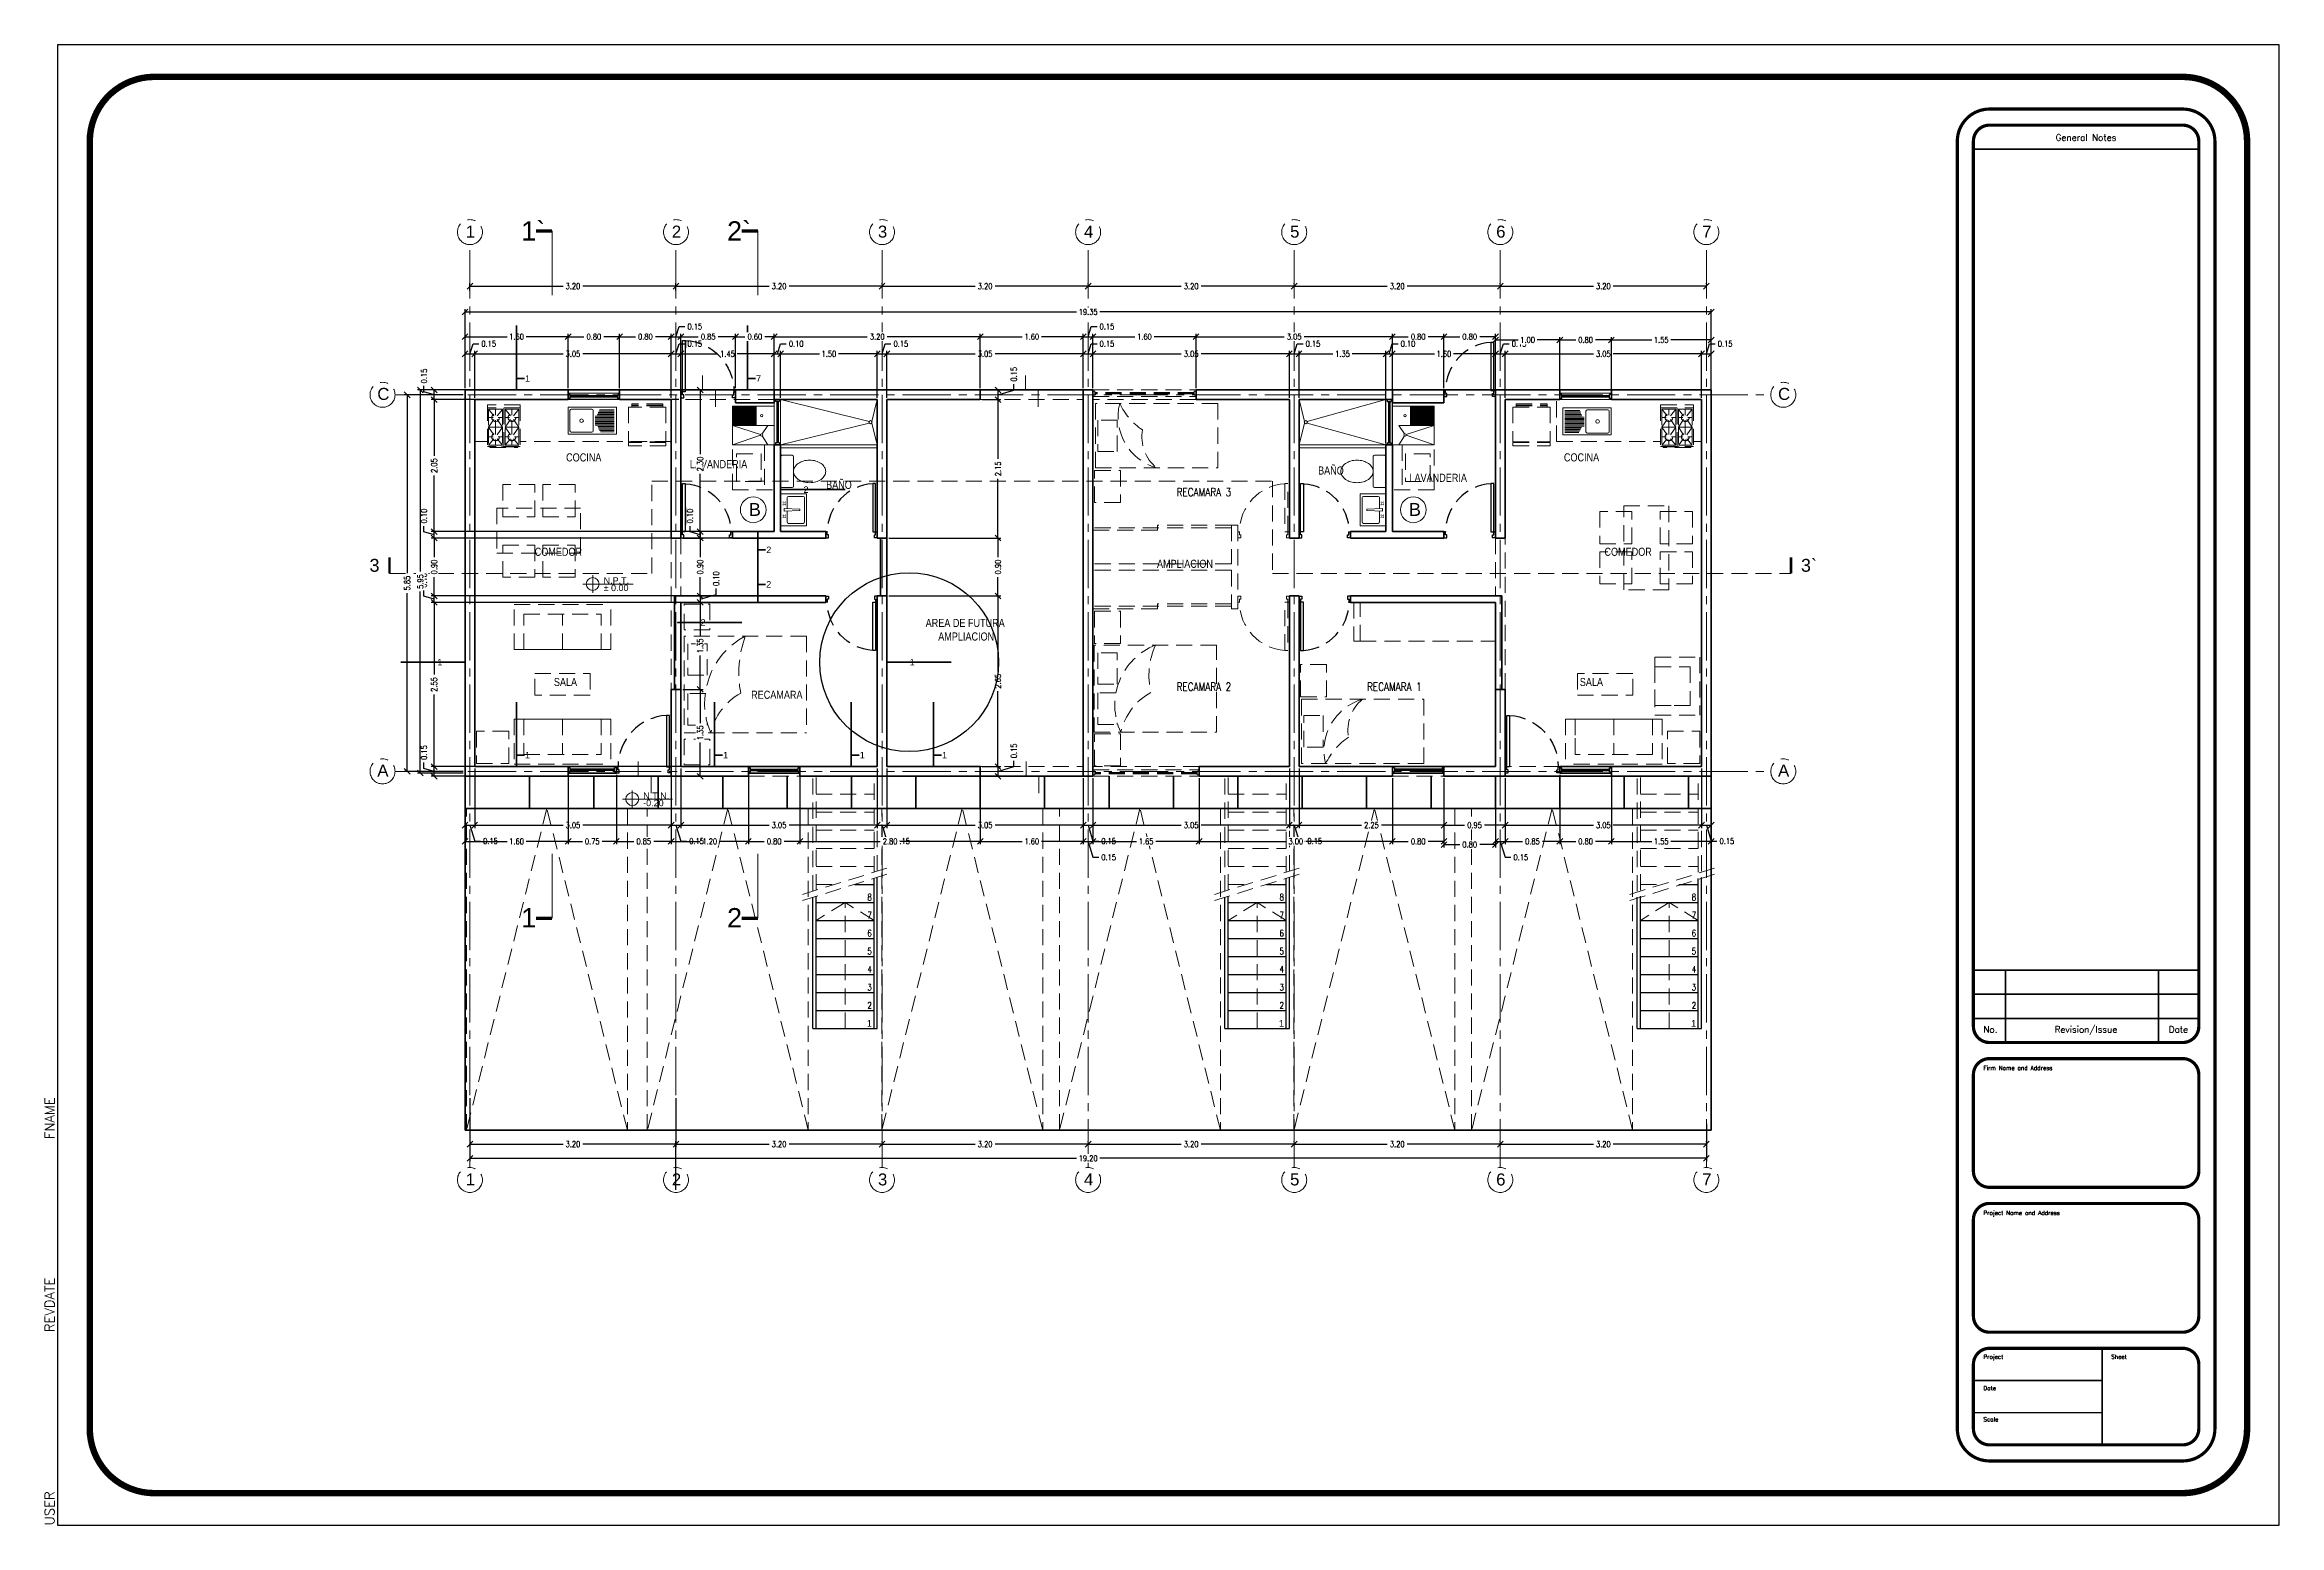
# Model space of a CAD drawing. Header units: inches. Extents: x -0.2 to 34.5, y 0 to 23.
import ezdxf
from ezdxf.enums import TextEntityAlignment as Align

# ---------------------------------------------------------------- set-up
doc = ezdxf.new("R2010")
doc.units = ezdxf.units.IN
doc.header["$MEASUREMENT"] = 0
doc.linetypes.add('CENTER2', pattern=[1.125, 0.75, -0.125, 0.125, -0.125])
doc.linetypes.add('HIDDEN', pattern=[0.375, 0.25, -0.125])
doc.layers.get('DEFPOINTS').update_dxf_attribs({"color": 210})
for name, color, linetype, lineweight in [('A-ANNO-DIMS', 3, 'Continuous', 18), ('A-ANNO-NOTE', 7, 'Continuous', 35), ('A-ANNO-SYMB', 3, 'Continuous', 18), ('A-ANNO-TEXT', 3, 'Continuous', 18), ('A-DOOR-FULL', 4, 'Continuous', 25), ('A-FLOR-LEVL', 7, 'Continuous', 35), ('A-FLOR-OVHD', 3, 'HIDDEN', 18), ('A-FLOR-STRS', 4, 'Continuous', 25), ('A-FURN', 8, 'Continuous', 18), ('A-GLAZ-FULL', 4, 'Continuous', 25), ('A-WALL-FULL-EXTR', 7, 'Continuous', 35), ('A-WALL-FULL-INTR', 7, 'Continuous', 35), ('U-PARK-MNR', 255, 'Continuous', 13)]:
    doc.layers.add(name, color=color, linetype=linetype, lineweight=lineweight)
doc.styles.add('E-ARIAL', font='Arial.ttf')
doc.styles.add('E-ROMANS', font='romans.shx', dxfattribs={"width": 0.8})
doc.styles.add('Roman', font='romans')
doc.dimstyles.new('E-0050_TICK_18', dxfattribs={"dimscale": 0.001, "dimtxt": 90, "dimasz": 90, "dimexe": 45, "dimexo": 30, "dimgap": 45, "dimtad": 0, "dimzin": 0, "dimdsep": 46, "dimtxsty": 'E-ROMANS', "dimblk": 'OBLIQUE', "dimcen": 45, "dimclrd": 256, "dimclre": 256, "dimclrt": 256, "dimadec": 0, "dimazin": 0, "dimtfac": 1, "dimtmove": 1, "dimatfit": 3, "dimldrblk": 'OPEN90', "dimfxl": 1, "dimtfill": 1, "dimtolj": 1, "dimtzin": 0, "dimarcsym": 0})
doc.dimstyles.new('E-0200_TICK_12', dxfattribs={"dimscale": 0.001, "dimtxt": 240, "dimasz": 240, "dimexe": 120, "dimexo": 80, "dimgap": 120, "dimtad": 0, "dimzin": 0, "dimdsep": 46, "dimtxsty": 'E-ROMANS', "dimblk": 'OBLIQUE', "dimcen": 120, "dimclrd": 256, "dimclre": 256, "dimclrt": 256, "dimadec": 0, "dimazin": 0, "dimtfac": 1, "dimtmove": 1, "dimatfit": 3, "dimldrblk": 'OPEN90', "dimfxl": 1, "dimtfill": 1, "dimtolj": 1, "dimtzin": 0, "dimlwd": -1, "dimarcsym": 0})

# ---------------------------------------------------------------- blocks, each defined once
blk = doc.blocks.new('_Oblique')
at = {"color": 0, "linetype": 'ByBlock', "lineweight": -2}
blk.add_line((-0.5, -0.5), (0.5, 0.5), dxfattribs=at)
blk = doc.blocks.new('*D122')
at = {"layer": 'A-ANNO-DIMS', "lineweight": -2, "transparency": 16777216}
for p, q in [((6.403, 6.633), (6.403, 5.876)), ((9.603, 6.633), (9.603, 5.876)), ((6.403, 5.921), (7.849, 5.921)), ((9.603, 5.921), (8.158, 5.921))]:
    blk.add_line(p, q, dxfattribs=at)
at = {"layer": 'DEFPOINTS', "color": 0, "transparency": 16777216}
for p in [(6.403, 6.663), (9.603, 6.663), (9.603, 5.921)]:
    blk.add_point(p, dxfattribs=at)
at = {"layer": 'A-ANNO-DIMS', "lineweight": -2, "transparency": 16777216, "xscale": 0.09, "yscale": 0.09, "zscale": 0.09, "rotation": 180}
blk.add_blockref('_Oblique', (6.403, 5.921), dxfattribs=at)
at = {"layer": 'A-ANNO-DIMS', "lineweight": -2, "transparency": 16777216, "xscale": 0.09, "yscale": 0.09, "zscale": 0.09}
blk.add_blockref('_Oblique', (9.603, 5.921), dxfattribs=at)
at = {"layer": 'A-ANNO-DIMS', "transparency": 16777216, "insert": (8.003, 5.921), "char_height": 0.09, "attachment_point": 5, "style": 'E-ROMANS', "bg_fill": 3, "box_fill_scale": 1.25, "bg_fill_color": 256, "bg_fill_true_color": 13158600, "bg_fill_transparency": 0}
blk.add_mtext('\\A1;3.20', dxfattribs=at)
blk = doc.blocks.new('_Open90')
at = {"color": 0, "linetype": 'ByBlock', "lineweight": -2}
for p, q in [((0, 0), (-1, 0)), ((-0.5, 0.5), (0, 0)), ((0, 0), (-0.5, -0.5))]:
    blk.add_line(p, q, dxfattribs=at)
blk = doc.blocks.new('*D123')
at = {"layer": 'A-ANNO-DIMS', "lineweight": -2, "transparency": 16777216}
for p, q in [((9.603, 5.21), (9.603, 5.966)), ((9.603, 5.921), (11.049, 5.921)), ((12.803, 5.921), (11.358, 5.921)), ((12.803, 5.951), (12.803, 5.966))]:
    blk.add_line(p, q, dxfattribs=at)
at = {"layer": 'DEFPOINTS', "color": 0, "transparency": 16777216}
for p in [(12.803, 5.921), (12.803, 5.921), (9.603, 5.18)]:
    blk.add_point(p, dxfattribs=at)
at = {"layer": 'A-ANNO-DIMS', "lineweight": -2, "transparency": 16777216, "xscale": 0.09, "yscale": 0.09, "zscale": 0.09, "rotation": 180}
blk.add_blockref('_Oblique', (9.603, 5.921), dxfattribs=at)
at = {"layer": 'A-ANNO-DIMS', "lineweight": -2, "transparency": 16777216, "xscale": 0.09, "yscale": 0.09, "zscale": 0.09}
blk.add_blockref('_Oblique', (12.803, 5.921), dxfattribs=at)
at = {"layer": 'A-ANNO-DIMS', "transparency": 16777216, "insert": (11.203, 5.921), "char_height": 0.09, "attachment_point": 5, "style": 'E-ROMANS', "bg_fill": 3, "box_fill_scale": 1.25, "bg_fill_color": 256, "bg_fill_true_color": 13158600, "bg_fill_transparency": 0}
blk.add_mtext('\\A1;3.20', dxfattribs=at)
blk = doc.blocks.new('*D124')
at = {"layer": 'A-ANNO-DIMS', "lineweight": -2, "transparency": 16777216}
for p, q in [((12.803, 5.951), (12.803, 5.966)), ((12.803, 5.921), (14.249, 5.921)), ((16.003, 5.921), (14.558, 5.921)), ((16.003, 5.951), (16.003, 5.966))]:
    blk.add_line(p, q, dxfattribs=at)
at = {"layer": 'DEFPOINTS', "color": 0, "transparency": 16777216}
for p in [(12.803, 5.921), (16.003, 5.921), (16.003, 5.921)]:
    blk.add_point(p, dxfattribs=at)
at = {"layer": 'A-ANNO-DIMS', "lineweight": -2, "transparency": 16777216, "xscale": 0.09, "yscale": 0.09, "zscale": 0.09, "rotation": 180}
blk.add_blockref('_Oblique', (12.803, 5.921), dxfattribs=at)
at = {"layer": 'A-ANNO-DIMS', "lineweight": -2, "transparency": 16777216, "xscale": 0.09, "yscale": 0.09, "zscale": 0.09}
blk.add_blockref('_Oblique', (16.003, 5.921), dxfattribs=at)
at = {"layer": 'A-ANNO-DIMS', "transparency": 16777216, "insert": (14.403, 5.921), "char_height": 0.09, "attachment_point": 5, "style": 'E-ROMANS', "bg_fill": 3, "box_fill_scale": 1.25, "bg_fill_color": 256, "bg_fill_true_color": 13158600, "bg_fill_transparency": 0}
blk.add_mtext('\\A1;3.20', dxfattribs=at)
blk = doc.blocks.new('*D125')
at = {"layer": 'A-ANNO-DIMS', "lineweight": -2, "transparency": 16777216}
for p, q in [((16.003, 5.951), (16.003, 5.966)), ((16.003, 5.921), (17.449, 5.921)), ((19.203, 5.921), (17.758, 5.921)), ((19.203, 5.951), (19.203, 5.966))]:
    blk.add_line(p, q, dxfattribs=at)
at = {"layer": 'DEFPOINTS', "color": 0, "transparency": 16777216}
for p in [(16.003, 5.921), (19.203, 5.921), (19.203, 5.921)]:
    blk.add_point(p, dxfattribs=at)
at = {"layer": 'A-ANNO-DIMS', "lineweight": -2, "transparency": 16777216, "xscale": 0.09, "yscale": 0.09, "zscale": 0.09, "rotation": 180}
blk.add_blockref('_Oblique', (16.003, 5.921), dxfattribs=at)
at = {"layer": 'A-ANNO-DIMS', "lineweight": -2, "transparency": 16777216, "xscale": 0.09, "yscale": 0.09, "zscale": 0.09}
blk.add_blockref('_Oblique', (19.203, 5.921), dxfattribs=at)
at = {"layer": 'A-ANNO-DIMS', "transparency": 16777216, "insert": (17.603, 5.921), "char_height": 0.09, "attachment_point": 5, "style": 'E-ROMANS', "bg_fill": 3, "box_fill_scale": 1.25, "bg_fill_color": 256, "bg_fill_true_color": 13158600, "bg_fill_transparency": 0}
blk.add_mtext('\\A1;3.20', dxfattribs=at)
blk = doc.blocks.new('*D126')
at = {"layer": 'A-ANNO-DIMS', "lineweight": -2, "transparency": 16777216}
for p, q in [((19.203, 5.951), (19.203, 5.966)), ((19.203, 5.921), (20.649, 5.921)), ((22.403, 5.921), (20.958, 5.921)), ((22.403, 5.951), (22.403, 5.966))]:
    blk.add_line(p, q, dxfattribs=at)
at = {"layer": 'DEFPOINTS', "color": 0, "transparency": 16777216}
for p in [(19.203, 5.921), (22.403, 5.921), (22.403, 5.921)]:
    blk.add_point(p, dxfattribs=at)
at = {"layer": 'A-ANNO-DIMS', "lineweight": -2, "transparency": 16777216, "xscale": 0.09, "yscale": 0.09, "zscale": 0.09, "rotation": 180}
blk.add_blockref('_Oblique', (19.203, 5.921), dxfattribs=at)
at = {"layer": 'A-ANNO-DIMS', "lineweight": -2, "transparency": 16777216, "xscale": 0.09, "yscale": 0.09, "zscale": 0.09}
blk.add_blockref('_Oblique', (22.403, 5.921), dxfattribs=at)
at = {"layer": 'A-ANNO-DIMS', "transparency": 16777216, "insert": (20.803, 5.921), "char_height": 0.09, "attachment_point": 5, "style": 'E-ROMANS', "bg_fill": 3, "box_fill_scale": 1.25, "bg_fill_color": 256, "bg_fill_true_color": 13158600, "bg_fill_transparency": 0}
blk.add_mtext('\\A1;3.20', dxfattribs=at)
blk = doc.blocks.new('*D127')
at = {"layer": 'A-ANNO-DIMS', "lineweight": -2, "transparency": 16777216}
for p, q in [((22.403, 5.951), (22.403, 5.966)), ((22.403, 5.921), (23.849, 5.921)), ((25.603, 5.921), (24.158, 5.921)), ((25.603, 5.951), (25.603, 5.966))]:
    blk.add_line(p, q, dxfattribs=at)
at = {"layer": 'DEFPOINTS', "color": 0, "transparency": 16777216}
for p in [(22.403, 5.921), (25.603, 5.921), (25.603, 5.921)]:
    blk.add_point(p, dxfattribs=at)
at = {"layer": 'A-ANNO-DIMS', "lineweight": -2, "transparency": 16777216, "xscale": 0.09, "yscale": 0.09, "zscale": 0.09, "rotation": 180}
blk.add_blockref('_Oblique', (22.403, 5.921), dxfattribs=at)
at = {"layer": 'A-ANNO-DIMS', "lineweight": -2, "transparency": 16777216, "xscale": 0.09, "yscale": 0.09, "zscale": 0.09}
blk.add_blockref('_Oblique', (25.603, 5.921), dxfattribs=at)
at = {"layer": 'A-ANNO-DIMS', "transparency": 16777216, "insert": (24.003, 5.921), "char_height": 0.09, "attachment_point": 5, "style": 'E-ROMANS', "bg_fill": 3, "box_fill_scale": 1.25, "bg_fill_color": 256, "bg_fill_true_color": 13158600, "bg_fill_transparency": 0}
blk.add_mtext('\\A1;3.20', dxfattribs=at)
blk = doc.blocks.new('*D128')
at = {"layer": 'A-ANNO-DIMS', "lineweight": -2, "transparency": 16777216}
for p, q in [((6.403, 6.239), (6.403, 5.656)), ((25.603, 6.239), (25.603, 5.656)), ((6.403, 5.701), (15.82, 5.701)), ((25.603, 5.701), (16.187, 5.701))]:
    blk.add_line(p, q, dxfattribs=at)
at = {"layer": 'DEFPOINTS', "color": 0, "transparency": 16777216}
for p in [(6.403, 6.269), (25.603, 6.269), (25.603, 5.701)]:
    blk.add_point(p, dxfattribs=at)
at = {"layer": 'A-ANNO-DIMS', "lineweight": -2, "transparency": 16777216, "xscale": 0.09, "yscale": 0.09, "zscale": 0.09, "rotation": 180}
blk.add_blockref('_Oblique', (6.403, 5.701), dxfattribs=at)
at = {"layer": 'A-ANNO-DIMS', "lineweight": -2, "transparency": 16777216, "xscale": 0.09, "yscale": 0.09, "zscale": 0.09}
blk.add_blockref('_Oblique', (25.603, 5.701), dxfattribs=at)
at = {"layer": 'A-ANNO-DIMS', "transparency": 16777216, "insert": (16.003, 5.701), "char_height": 0.09, "attachment_point": 5, "style": 'E-ROMANS', "bg_fill": 3, "box_fill_scale": 1.25, "bg_fill_color": 256, "bg_fill_true_color": 13158600, "bg_fill_transparency": 0}
blk.add_mtext('\\A1;19.20', dxfattribs=at)
blk = doc.blocks.new('INOD')
for p, q in [((0.23, 0), (-0.23, 0)), ((-0.25, -0.02), (-0.25, -0.18)), ((-0.23, -0.2), (0.23, -0.2)), ((0.25, -0.18), (0.25, -0.02))]:
    blk.add_line(p, q)
blk.add_lwpolyline([(-0.175, -0.45, 0.07067), (-0.161, -0.549, 0.082314), (-0.124, -0.627, 0.106842), (-0.063, -0.683, 0.13438), (0, -0.7, 0.13438), (0.063, -0.683, 0.106842), (0.124, -0.627, 0.082314), (0.161, -0.549, 0.07067), (0.175, -0.45, 0.07067), (0.161, -0.351, 0.082314), (0.124, -0.273, 0.106842), (0.063, -0.217, 0.13438), (0, -0.2, 0.13438), (-0.063, -0.217, 0.106842), (-0.124, -0.273, 0.082314), (-0.161, -0.351, 0.07067)], format="xyb", close=True)
for centre, start, end in [((-0.23, -0.02), 90, 180), ((-0.23, -0.18), 180, 270), ((0.23, -0.02), 0, 90), ((0.23, -0.18), 270, 0)]:
    blk.add_arc(centre, 0.02, start, end)
blk = doc.blocks.new('DOOR-80')
for points in [[(-0.07, 0.89), (-0.07, 0.09), (-0.025, 0.09), (-0.025, 0.89), (-0.07, 0.89)], [(-0.825, 0.09), (-0.85, 0.09), (-0.85, 0), (-0.805, 0), (-0.805, 0.045), (-0.825, 0.045), (-0.825, 0.09)], [(-0.025, 0.09), (0, 0.09), (0, 0), (-0.045, 0), (-0.045, 0.045), (-0.025, 0.045), (-0.025, 0.09)]]:
    blk.add_lwpolyline(points)
at = {"linetype": 'HIDDEN'}
blk.add_arc((-0.023, 0.089), 0.802, 93.3811, 179.9341, dxfattribs=at)
blk = doc.blocks.new('DOOR-75')
for points in [[(-0.07, 0.84), (-0.07, 0.09), (-0.025, 0.09), (-0.025, 0.84), (-0.07, 0.84)], [(-0.775, 0.09), (-0.8, 0.09), (-0.8, 0), (-0.755, 0), (-0.755, 0.045), (-0.775, 0.045), (-0.775, 0.09)], [(-0.025, 0.09), (0, 0.09), (0, 0), (-0.045, 0), (-0.045, 0.045), (-0.025, 0.045), (-0.025, 0.09)]]:
    blk.add_lwpolyline(points)
at = {"linetype": 'HIDDEN'}
blk.add_arc((-0.023, 0.089), 0.752, 93.6181, 179.9249, dxfattribs=at)
blk = doc.blocks.new('TAG-LEVEL-PL')
for p, q in [((-0.154, 0), (0.627, 0)), ((0, -0.136), (0, 0.136))]:
    blk.add_line(p, q)
blk.add_circle((0, 0), 0.1)
at = {"style": 'E-ARIAL'}
blk.add_attdef('REF', text='', height=0.1, dxfattribs=at).set_placement((0.17, -0.027), align=Align.BOTTOM_LEFT)
blk.add_attdef('NIVEL', text='', height=0.1, dxfattribs=at).set_placement((0.169, -0.01), align=Align.TOP_LEFT)
blk = doc.blocks.new('TAG-CORTE-2')
blk.add_line((0, 0), (0, 2))
at = {"const_width": 0.1}
blk.add_lwpolyline([(0, 2), (0.5, 2)], dxfattribs=at)
at = {"style": 'E-ARIAL'}
blk.add_attdef('A', text='', height=0.6, dxfattribs=at).set_placement((0.5, 2), align=Align.MIDDLE_LEFT)
blk = doc.blocks.new('*D194')
at = {"layer": 'A-ANNO-DIMS', "lineweight": -2, "transparency": 16777216}
for p, q in [((6.328, 17.666), (6.328, 18.242)), ((6.328, 18.197), (6.478, 18.197)), ((6.403, 18.197), (6.451, 18.354)), ((6.451, 18.354), (6.541, 18.354)), ((6.478, 17.516), (6.478, 18.242))]:
    blk.add_line(p, q, dxfattribs=at)
at = {"layer": 'DEFPOINTS', "color": 0, "transparency": 16777216}
for p in [(6.328, 17.636), (6.478, 17.486)]:
    blk.add_point(p, dxfattribs=at)
at = {"layer": 'A-ANNO-DIMS', "lineweight": -2, "transparency": 16777216, "xscale": 0.09, "yscale": 0.09, "zscale": 0.09, "rotation": 180}
blk.add_blockref('_Oblique', (6.328, 18.197), dxfattribs=at)
at = {"layer": 'A-ANNO-DIMS', "transparency": 16777216, "insert": (6.695, 18.354), "char_height": 0.09, "attachment_point": 5, "style": 'E-ROMANS', "bg_fill": 3, "box_fill_scale": 1.25, "bg_fill_color": 256, "bg_fill_true_color": 13158600, "bg_fill_transparency": 0}
blk.add_mtext('\\A1;0.15', dxfattribs=at)
at = {"layer": 'DEFPOINTS', "color": 0, "transparency": 16777216}
blk.add_point((6.478, 18.197), dxfattribs=at)
at = {"layer": 'A-ANNO-DIMS', "lineweight": -2, "transparency": 16777216, "xscale": 0.09, "yscale": 0.09, "zscale": 0.09}
blk.add_blockref('_Oblique', (6.478, 18.197), dxfattribs=at)
blk = doc.blocks.new('*D195')
at = {"layer": 'A-ANNO-DIMS', "lineweight": -2, "transparency": 16777216}
for p, q in [((6.478, 17.516), (6.478, 18.242)), ((6.478, 18.197), (7.849, 18.197)), ((9.528, 18.197), (8.158, 18.197)), ((9.528, 17.566), (9.528, 18.242))]:
    blk.add_line(p, q, dxfattribs=at)
at = {"layer": 'DEFPOINTS', "color": 0, "transparency": 16777216}
for p in [(9.528, 18.197), (6.478, 17.486), (9.528, 17.536)]:
    blk.add_point(p, dxfattribs=at)
at = {"layer": 'A-ANNO-DIMS', "lineweight": -2, "transparency": 16777216, "xscale": 0.09, "yscale": 0.09, "zscale": 0.09, "rotation": 180}
blk.add_blockref('_Oblique', (6.478, 18.197), dxfattribs=at)
at = {"layer": 'A-ANNO-DIMS', "lineweight": -2, "transparency": 16777216, "xscale": 0.09, "yscale": 0.09, "zscale": 0.09}
blk.add_blockref('_Oblique', (9.528, 18.197), dxfattribs=at)
at = {"layer": 'A-ANNO-DIMS', "transparency": 16777216, "insert": (8.003, 18.197), "char_height": 0.09, "attachment_point": 5, "style": 'E-ROMANS', "bg_fill": 3, "box_fill_scale": 1.25, "bg_fill_color": 256, "bg_fill_true_color": 13158600, "bg_fill_transparency": 0}
blk.add_mtext('\\A1;3.05', dxfattribs=at)
blk = doc.blocks.new('*D121')
at = {"layer": 'A-ANNO-DIMS', "lineweight": -2, "transparency": 16777216}
for p, q in [((9.528, 17.566), (9.528, 18.242)), ((9.528, 18.197), (9.678, 18.197)), ((9.603, 18.197), (9.651, 18.354)), ((9.651, 18.354), (9.741, 18.354)), ((9.678, 17.591), (9.678, 18.242))]:
    blk.add_line(p, q, dxfattribs=at)
at = {"layer": 'DEFPOINTS', "color": 0, "transparency": 16777216}
for p in [(9.528, 17.536), (9.678, 17.561)]:
    blk.add_point(p, dxfattribs=at)
at = {"layer": 'A-ANNO-DIMS', "lineweight": -2, "transparency": 16777216, "xscale": 0.09, "yscale": 0.09, "zscale": 0.09, "rotation": 180}
blk.add_blockref('_Oblique', (9.528, 18.197), dxfattribs=at)
at = {"layer": 'A-ANNO-DIMS', "transparency": 16777216, "insert": (9.895, 18.354), "char_height": 0.09, "attachment_point": 5, "style": 'E-ROMANS', "bg_fill": 3, "box_fill_scale": 1.25, "bg_fill_color": 256, "bg_fill_true_color": 13158600, "bg_fill_transparency": 0}
blk.add_mtext('\\A1;0.15', dxfattribs=at)
at = {"layer": 'DEFPOINTS', "color": 0, "transparency": 16777216}
blk.add_point((9.678, 18.197), dxfattribs=at)
at = {"layer": 'A-ANNO-DIMS', "lineweight": -2, "transparency": 16777216, "xscale": 0.09, "yscale": 0.09, "zscale": 0.09}
blk.add_blockref('_Oblique', (9.678, 18.197), dxfattribs=at)
blk = doc.blocks.new('*D196')
at = {"layer": 'A-ANNO-DIMS', "lineweight": -2, "transparency": 16777216}
for p, q in [((9.678, 17.591), (9.678, 18.242)), ((9.678, 18.197), (10.254, 18.197)), ((11.128, 18.197), (10.553, 18.197)), ((11.128, 17.666), (11.128, 18.242))]:
    blk.add_line(p, q, dxfattribs=at)
at = {"layer": 'DEFPOINTS', "color": 0, "transparency": 16777216}
for p in [(11.128, 18.197), (9.678, 17.561), (11.128, 17.636)]:
    blk.add_point(p, dxfattribs=at)
at = {"layer": 'A-ANNO-DIMS', "lineweight": -2, "transparency": 16777216, "xscale": 0.09, "yscale": 0.09, "zscale": 0.09, "rotation": 180}
blk.add_blockref('_Oblique', (9.678, 18.197), dxfattribs=at)
at = {"layer": 'A-ANNO-DIMS', "lineweight": -2, "transparency": 16777216, "xscale": 0.09, "yscale": 0.09, "zscale": 0.09}
blk.add_blockref('_Oblique', (11.128, 18.197), dxfattribs=at)
at = {"layer": 'A-ANNO-DIMS', "transparency": 16777216, "insert": (10.403, 18.197), "char_height": 0.09, "attachment_point": 5, "style": 'E-ROMANS', "bg_fill": 3, "box_fill_scale": 1.25, "bg_fill_color": 256, "bg_fill_true_color": 13158600, "bg_fill_transparency": 0}
blk.add_mtext('\\A1;1.45', dxfattribs=at)
blk = doc.blocks.new('*D197')
at = {"layer": 'A-ANNO-DIMS', "lineweight": -2, "transparency": 16777216}
for p, q in [((12.728, 17.516), (12.728, 18.242)), ((12.728, 18.197), (12.878, 18.197)), ((12.803, 18.197), (12.851, 18.354)), ((12.851, 18.354), (12.941, 18.354)), ((12.878, 17.516), (12.878, 18.242))]:
    blk.add_line(p, q, dxfattribs=at)
at = {"layer": 'DEFPOINTS', "color": 0, "transparency": 16777216}
for p in [(12.728, 17.486), (12.878, 17.486)]:
    blk.add_point(p, dxfattribs=at)
at = {"layer": 'A-ANNO-DIMS', "lineweight": -2, "transparency": 16777216, "xscale": 0.09, "yscale": 0.09, "zscale": 0.09, "rotation": 180}
blk.add_blockref('_Oblique', (12.728, 18.197), dxfattribs=at)
at = {"layer": 'A-ANNO-DIMS', "transparency": 16777216, "insert": (13.095, 18.354), "char_height": 0.09, "attachment_point": 5, "style": 'E-ROMANS', "bg_fill": 3, "box_fill_scale": 1.25, "bg_fill_color": 256, "bg_fill_true_color": 13158600, "bg_fill_transparency": 0}
blk.add_mtext('\\A1;0.15', dxfattribs=at)
at = {"layer": 'DEFPOINTS', "color": 0, "transparency": 16777216}
blk.add_point((12.878, 18.197), dxfattribs=at)
at = {"layer": 'A-ANNO-DIMS', "lineweight": -2, "transparency": 16777216, "xscale": 0.09, "yscale": 0.09, "zscale": 0.09}
blk.add_blockref('_Oblique', (12.878, 18.197), dxfattribs=at)
blk = doc.blocks.new('*D198')
at = {"layer": 'A-ANNO-DIMS', "lineweight": -2, "transparency": 16777216}
for p, q in [((12.878, 17.516), (12.878, 18.242)), ((12.878, 18.197), (14.249, 18.197)), ((15.928, 18.197), (14.558, 18.197)), ((15.928, 17.666), (15.928, 18.242))]:
    blk.add_line(p, q, dxfattribs=at)
at = {"layer": 'DEFPOINTS', "color": 0, "transparency": 16777216}
for p in [(15.928, 18.197), (12.878, 17.486), (15.928, 17.636)]:
    blk.add_point(p, dxfattribs=at)
at = {"layer": 'A-ANNO-DIMS', "lineweight": -2, "transparency": 16777216, "xscale": 0.09, "yscale": 0.09, "zscale": 0.09, "rotation": 180}
blk.add_blockref('_Oblique', (12.878, 18.197), dxfattribs=at)
at = {"layer": 'A-ANNO-DIMS', "lineweight": -2, "transparency": 16777216, "xscale": 0.09, "yscale": 0.09, "zscale": 0.09}
blk.add_blockref('_Oblique', (15.928, 18.197), dxfattribs=at)
at = {"layer": 'A-ANNO-DIMS', "transparency": 16777216, "insert": (14.403, 18.197), "char_height": 0.09, "attachment_point": 5, "style": 'E-ROMANS', "bg_fill": 3, "box_fill_scale": 1.25, "bg_fill_color": 256, "bg_fill_true_color": 13158600, "bg_fill_transparency": 0}
blk.add_mtext('\\A1;3.05', dxfattribs=at)
blk = doc.blocks.new('*D159')
at = {"layer": 'A-ANNO-DIMS', "lineweight": -2, "transparency": 16777216}
for p, q in [((15.928, 17.666), (15.928, 18.242)), ((15.928, 18.197), (16.078, 18.197)), ((16.003, 18.197), (16.051, 18.354)), ((16.051, 18.354), (16.141, 18.354)), ((16.078, 17.666), (16.078, 18.242))]:
    blk.add_line(p, q, dxfattribs=at)
at = {"layer": 'DEFPOINTS', "color": 0, "transparency": 16777216}
for p in [(15.928, 17.636), (16.078, 17.636)]:
    blk.add_point(p, dxfattribs=at)
at = {"layer": 'A-ANNO-DIMS', "lineweight": -2, "transparency": 16777216, "xscale": 0.09, "yscale": 0.09, "zscale": 0.09, "rotation": 180}
blk.add_blockref('_Oblique', (15.928, 18.197), dxfattribs=at)
at = {"layer": 'A-ANNO-DIMS', "transparency": 16777216, "insert": (16.295, 18.354), "char_height": 0.09, "attachment_point": 5, "style": 'E-ROMANS', "bg_fill": 3, "box_fill_scale": 1.25, "bg_fill_color": 256, "bg_fill_true_color": 13158600, "bg_fill_transparency": 0}
blk.add_mtext('\\A1;0.15', dxfattribs=at)
at = {"layer": 'DEFPOINTS', "color": 0, "transparency": 16777216}
blk.add_point((16.078, 18.197), dxfattribs=at)
at = {"layer": 'A-ANNO-DIMS', "lineweight": -2, "transparency": 16777216, "xscale": 0.09, "yscale": 0.09, "zscale": 0.09}
blk.add_blockref('_Oblique', (16.078, 18.197), dxfattribs=at)
blk = doc.blocks.new('*D160')
at = {"layer": 'A-ANNO-DIMS', "lineweight": -2, "transparency": 16777216}
for p, q in [((16.078, 17.666), (16.078, 18.242)), ((16.078, 18.197), (17.449, 18.197)), ((19.128, 18.197), (17.758, 18.197)), ((19.128, 17.516), (19.128, 18.242))]:
    blk.add_line(p, q, dxfattribs=at)
at = {"layer": 'DEFPOINTS', "color": 0, "transparency": 16777216}
for p in [(19.128, 18.197), (16.078, 17.636), (19.128, 17.486)]:
    blk.add_point(p, dxfattribs=at)
at = {"layer": 'A-ANNO-DIMS', "lineweight": -2, "transparency": 16777216, "xscale": 0.09, "yscale": 0.09, "zscale": 0.09, "rotation": 180}
blk.add_blockref('_Oblique', (16.078, 18.197), dxfattribs=at)
at = {"layer": 'A-ANNO-DIMS', "lineweight": -2, "transparency": 16777216, "xscale": 0.09, "yscale": 0.09, "zscale": 0.09}
blk.add_blockref('_Oblique', (19.128, 18.197), dxfattribs=at)
at = {"layer": 'A-ANNO-DIMS', "transparency": 16777216, "insert": (17.603, 18.197), "char_height": 0.09, "attachment_point": 5, "style": 'E-ROMANS', "bg_fill": 3, "box_fill_scale": 1.25, "bg_fill_color": 256, "bg_fill_true_color": 13158600, "bg_fill_transparency": 0}
blk.add_mtext('\\A1;3.05', dxfattribs=at)
blk = doc.blocks.new('*D161')
at = {"layer": 'A-ANNO-DIMS', "lineweight": -2, "transparency": 16777216}
for p, q in [((19.128, 17.516), (19.128, 18.242)), ((19.128, 18.197), (19.278, 18.197)), ((19.203, 18.197), (19.251, 18.354)), ((19.251, 18.354), (19.341, 18.354)), ((19.278, 17.516), (19.278, 18.242))]:
    blk.add_line(p, q, dxfattribs=at)
at = {"layer": 'DEFPOINTS', "color": 0, "transparency": 16777216}
for p in [(19.128, 17.486), (19.278, 17.486)]:
    blk.add_point(p, dxfattribs=at)
at = {"layer": 'A-ANNO-DIMS', "lineweight": -2, "transparency": 16777216, "xscale": 0.09, "yscale": 0.09, "zscale": 0.09, "rotation": 180}
blk.add_blockref('_Oblique', (19.128, 18.197), dxfattribs=at)
at = {"layer": 'A-ANNO-DIMS', "transparency": 16777216, "insert": (19.495, 18.354), "char_height": 0.09, "attachment_point": 5, "style": 'E-ROMANS', "bg_fill": 3, "box_fill_scale": 1.25, "bg_fill_color": 256, "bg_fill_true_color": 13158600, "bg_fill_transparency": 0}
blk.add_mtext('\\A1;0.15', dxfattribs=at)
at = {"layer": 'DEFPOINTS', "color": 0, "transparency": 16777216}
blk.add_point((19.278, 18.197), dxfattribs=at)
at = {"layer": 'A-ANNO-DIMS', "lineweight": -2, "transparency": 16777216, "xscale": 0.09, "yscale": 0.09, "zscale": 0.09}
blk.add_blockref('_Oblique', (19.278, 18.197), dxfattribs=at)
blk = doc.blocks.new('*D162')
at = {"layer": 'A-ANNO-DIMS', "lineweight": -2, "transparency": 16777216}
for p, q in [((19.278, 17.516), (19.278, 18.242)), ((19.278, 18.197), (19.804, 18.197)), ((20.628, 18.197), (20.103, 18.197)), ((20.628, 16.816), (20.628, 18.242))]:
    blk.add_line(p, q, dxfattribs=at)
at = {"layer": 'DEFPOINTS', "color": 0, "transparency": 16777216}
for p in [(20.628, 18.197), (19.278, 17.486), (20.628, 16.786)]:
    blk.add_point(p, dxfattribs=at)
at = {"layer": 'A-ANNO-DIMS', "lineweight": -2, "transparency": 16777216, "xscale": 0.09, "yscale": 0.09, "zscale": 0.09, "rotation": 180}
blk.add_blockref('_Oblique', (19.278, 18.197), dxfattribs=at)
at = {"layer": 'A-ANNO-DIMS', "lineweight": -2, "transparency": 16777216, "xscale": 0.09, "yscale": 0.09, "zscale": 0.09}
blk.add_blockref('_Oblique', (20.628, 18.197), dxfattribs=at)
at = {"layer": 'A-ANNO-DIMS', "transparency": 16777216, "insert": (19.953, 18.197), "char_height": 0.09, "attachment_point": 5, "style": 'E-ROMANS', "bg_fill": 3, "box_fill_scale": 1.25, "bg_fill_color": 256, "bg_fill_true_color": 13158600, "bg_fill_transparency": 0}
blk.add_mtext('\\A1;1.35', dxfattribs=at)
blk = doc.blocks.new('*D163')
at = {"layer": 'A-ANNO-DIMS', "lineweight": -2, "transparency": 16777216}
for p, q in [((20.628, 16.816), (20.628, 18.242)), ((20.628, 18.197), (20.728, 18.197)), ((20.678, 18.197), (20.726, 18.354)), ((20.726, 18.354), (20.816, 18.354)), ((20.728, 16.816), (20.728, 18.242))]:
    blk.add_line(p, q, dxfattribs=at)
at = {"layer": 'DEFPOINTS', "color": 0, "transparency": 16777216}
for p in [(20.628, 16.786), (20.728, 16.786)]:
    blk.add_point(p, dxfattribs=at)
at = {"layer": 'A-ANNO-DIMS', "transparency": 16777216, "insert": (20.97, 18.354), "char_height": 0.09, "attachment_point": 5, "style": 'E-ROMANS', "bg_fill": 3, "box_fill_scale": 1.25, "bg_fill_color": 256, "bg_fill_true_color": 13158600, "bg_fill_transparency": 0}
blk.add_mtext('\\A1;0.10', dxfattribs=at)
at = {"layer": 'DEFPOINTS', "color": 0, "transparency": 16777216}
blk.add_point((20.728, 18.197), dxfattribs=at)
at = {"layer": 'A-ANNO-DIMS', "lineweight": -2, "transparency": 16777216, "xscale": 0.09, "yscale": 0.09, "zscale": 0.09, "rotation": 180}
blk.add_blockref('_Oblique', (20.628, 18.197), dxfattribs=at)
at = {"layer": 'A-ANNO-DIMS', "lineweight": -2, "transparency": 16777216, "xscale": 0.09, "yscale": 0.09, "zscale": 0.09}
blk.add_blockref('_Oblique', (20.728, 18.197), dxfattribs=at)
blk = doc.blocks.new('*D164')
at = {"layer": 'A-ANNO-DIMS', "lineweight": -2, "transparency": 16777216}
for p, q in [((20.728, 16.816), (20.728, 18.242)), ((20.728, 18.197), (21.379, 18.197)), ((22.328, 18.197), (21.678, 18.197)), ((22.328, 17.666), (22.328, 18.242))]:
    blk.add_line(p, q, dxfattribs=at)
at = {"layer": 'DEFPOINTS', "color": 0, "transparency": 16777216}
for p in [(22.328, 18.197), (22.328, 17.636), (20.728, 16.786)]:
    blk.add_point(p, dxfattribs=at)
at = {"layer": 'A-ANNO-DIMS', "lineweight": -2, "transparency": 16777216, "xscale": 0.09, "yscale": 0.09, "zscale": 0.09, "rotation": 180}
blk.add_blockref('_Oblique', (20.728, 18.197), dxfattribs=at)
at = {"layer": 'A-ANNO-DIMS', "lineweight": -2, "transparency": 16777216, "xscale": 0.09, "yscale": 0.09, "zscale": 0.09}
blk.add_blockref('_Oblique', (22.328, 18.197), dxfattribs=at)
at = {"layer": 'A-ANNO-DIMS', "transparency": 16777216, "insert": (21.528, 18.197), "char_height": 0.09, "attachment_point": 5, "style": 'E-ROMANS', "bg_fill": 3, "box_fill_scale": 1.25, "bg_fill_color": 256, "bg_fill_true_color": 13158600, "bg_fill_transparency": 0}
blk.add_mtext('\\A1;1.60', dxfattribs=at)
blk = doc.blocks.new('*D165')
at = {"layer": 'A-ANNO-DIMS', "lineweight": -2, "transparency": 16777216}
for p, q in [((22.328, 17.666), (22.328, 18.242)), ((22.328, 18.197), (22.478, 18.197)), ((22.403, 18.197), (22.451, 18.354)), ((22.451, 18.354), (22.541, 18.354)), ((22.478, 17.516), (22.478, 18.242))]:
    blk.add_line(p, q, dxfattribs=at)
at = {"layer": 'DEFPOINTS', "color": 0, "transparency": 16777216}
for p in [(22.328, 17.636), (22.478, 17.486)]:
    blk.add_point(p, dxfattribs=at)
at = {"layer": 'A-ANNO-DIMS', "lineweight": -2, "transparency": 16777216, "xscale": 0.09, "yscale": 0.09, "zscale": 0.09, "rotation": 180}
blk.add_blockref('_Oblique', (22.328, 18.197), dxfattribs=at)
at = {"layer": 'A-ANNO-DIMS', "transparency": 16777216, "insert": (22.695, 18.354), "char_height": 0.09, "attachment_point": 5, "style": 'E-ROMANS', "bg_fill": 3, "box_fill_scale": 1.25, "bg_fill_color": 256, "bg_fill_true_color": 13158600, "bg_fill_transparency": 0}
blk.add_mtext('\\A1;0.15', dxfattribs=at)
at = {"layer": 'DEFPOINTS', "color": 0, "transparency": 16777216}
blk.add_point((22.478, 18.197), dxfattribs=at)
at = {"layer": 'A-ANNO-DIMS', "lineweight": -2, "transparency": 16777216, "xscale": 0.09, "yscale": 0.09, "zscale": 0.09}
blk.add_blockref('_Oblique', (22.478, 18.197), dxfattribs=at)
blk = doc.blocks.new('*D166')
at = {"layer": 'A-ANNO-DIMS', "lineweight": -2, "transparency": 16777216}
for p, q in [((22.478, 17.516), (22.478, 18.242)), ((22.478, 18.197), (23.849, 18.197)), ((25.528, 18.197), (24.158, 18.197)), ((25.528, 17.516), (25.528, 18.242))]:
    blk.add_line(p, q, dxfattribs=at)
at = {"layer": 'DEFPOINTS', "color": 0, "transparency": 16777216}
for p in [(25.528, 18.197), (22.478, 17.486), (25.528, 17.486)]:
    blk.add_point(p, dxfattribs=at)
at = {"layer": 'A-ANNO-DIMS', "lineweight": -2, "transparency": 16777216, "xscale": 0.09, "yscale": 0.09, "zscale": 0.09, "rotation": 180}
blk.add_blockref('_Oblique', (22.478, 18.197), dxfattribs=at)
at = {"layer": 'A-ANNO-DIMS', "lineweight": -2, "transparency": 16777216, "xscale": 0.09, "yscale": 0.09, "zscale": 0.09}
blk.add_blockref('_Oblique', (25.528, 18.197), dxfattribs=at)
at = {"layer": 'A-ANNO-DIMS', "transparency": 16777216, "insert": (24.003, 18.197), "char_height": 0.09, "attachment_point": 5, "style": 'E-ROMANS', "bg_fill": 3, "box_fill_scale": 1.25, "bg_fill_color": 256, "bg_fill_true_color": 13158600, "bg_fill_transparency": 0}
blk.add_mtext('\\A1;3.05', dxfattribs=at)
blk = doc.blocks.new('*D167')
at = {"layer": 'A-ANNO-DIMS', "lineweight": -2, "transparency": 16777216}
for p, q in [((25.528, 17.516), (25.528, 18.242)), ((25.528, 18.197), (25.678, 18.197)), ((25.603, 18.197), (25.651, 18.354)), ((25.651, 18.354), (25.741, 18.354)), ((25.678, 17.666), (25.678, 18.242))]:
    blk.add_line(p, q, dxfattribs=at)
at = {"layer": 'DEFPOINTS', "color": 0, "transparency": 16777216}
for p in [(25.528, 17.486), (25.678, 17.636)]:
    blk.add_point(p, dxfattribs=at)
at = {"layer": 'A-ANNO-DIMS', "lineweight": -2, "transparency": 16777216, "xscale": 0.09, "yscale": 0.09, "zscale": 0.09, "rotation": 180}
blk.add_blockref('_Oblique', (25.528, 18.197), dxfattribs=at)
at = {"layer": 'A-ANNO-DIMS', "transparency": 16777216, "insert": (25.895, 18.354), "char_height": 0.09, "attachment_point": 5, "style": 'E-ROMANS', "bg_fill": 3, "box_fill_scale": 1.25, "bg_fill_color": 256, "bg_fill_true_color": 13158600, "bg_fill_transparency": 0}
blk.add_mtext('\\A1;0.15', dxfattribs=at)
at = {"layer": 'DEFPOINTS', "color": 0, "transparency": 16777216}
blk.add_point((25.678, 18.197), dxfattribs=at)
at = {"layer": 'A-ANNO-DIMS', "lineweight": -2, "transparency": 16777216, "xscale": 0.09, "yscale": 0.09, "zscale": 0.09}
blk.add_blockref('_Oblique', (25.678, 18.197), dxfattribs=at)
blk = doc.blocks.new('*D168')
at = {"layer": 'A-ANNO-DIMS', "lineweight": -2, "transparency": 16777216}
for p, q in [((6.328, 17.666), (6.328, 18.509)), ((6.328, 18.464), (6.979, 18.464)), ((7.928, 18.464), (7.278, 18.464)), ((7.928, 17.666), (7.928, 18.509))]:
    blk.add_line(p, q, dxfattribs=at)
at = {"layer": 'DEFPOINTS', "color": 0, "transparency": 16777216}
for p in [(7.928, 18.464), (6.328, 17.636), (7.928, 17.636)]:
    blk.add_point(p, dxfattribs=at)
at = {"layer": 'A-ANNO-DIMS', "lineweight": -2, "transparency": 16777216, "xscale": 0.09, "yscale": 0.09, "zscale": 0.09, "rotation": 180}
blk.add_blockref('_Oblique', (6.328, 18.464), dxfattribs=at)
at = {"layer": 'A-ANNO-DIMS', "lineweight": -2, "transparency": 16777216, "xscale": 0.09, "yscale": 0.09, "zscale": 0.09}
blk.add_blockref('_Oblique', (7.928, 18.464), dxfattribs=at)
at = {"layer": 'A-ANNO-DIMS', "transparency": 16777216, "insert": (7.128, 18.464), "char_height": 0.09, "attachment_point": 5, "style": 'E-ROMANS', "bg_fill": 3, "box_fill_scale": 1.25, "bg_fill_color": 256, "bg_fill_true_color": 13158600, "bg_fill_transparency": 0}
blk.add_mtext('\\A1;1.60', dxfattribs=at)
blk = doc.blocks.new('*D169')
at = {"layer": 'A-ANNO-DIMS', "lineweight": -2, "transparency": 16777216}
for p, q in [((7.928, 17.666), (7.928, 18.509)), ((7.928, 18.464), (8.174, 18.464)), ((8.728, 18.464), (8.483, 18.464)), ((8.728, 17.666), (8.728, 18.509))]:
    blk.add_line(p, q, dxfattribs=at)
at = {"layer": 'DEFPOINTS', "color": 0, "transparency": 16777216}
for p in [(8.728, 18.464), (7.928, 17.636), (8.728, 17.636)]:
    blk.add_point(p, dxfattribs=at)
at = {"layer": 'A-ANNO-DIMS', "lineweight": -2, "transparency": 16777216, "xscale": 0.09, "yscale": 0.09, "zscale": 0.09, "rotation": 180}
blk.add_blockref('_Oblique', (7.928, 18.464), dxfattribs=at)
at = {"layer": 'A-ANNO-DIMS', "lineweight": -2, "transparency": 16777216, "xscale": 0.09, "yscale": 0.09, "zscale": 0.09}
blk.add_blockref('_Oblique', (8.728, 18.464), dxfattribs=at)
at = {"layer": 'A-ANNO-DIMS', "transparency": 16777216, "insert": (8.328, 18.464), "char_height": 0.09, "attachment_point": 5, "style": 'E-ROMANS', "bg_fill": 3, "box_fill_scale": 1.25, "bg_fill_color": 256, "bg_fill_true_color": 13158600, "bg_fill_transparency": 0}
blk.add_mtext('\\A1;0.80', dxfattribs=at)
blk = doc.blocks.new('*D170')
at = {"layer": 'A-ANNO-DIMS', "lineweight": -2, "transparency": 16777216}
for p, q in [((8.728, 17.666), (8.728, 18.509)), ((8.728, 18.464), (8.974, 18.464)), ((9.528, 18.464), (9.283, 18.464)), ((9.528, 17.516), (9.528, 18.509))]:
    blk.add_line(p, q, dxfattribs=at)
at = {"layer": 'DEFPOINTS', "color": 0, "transparency": 16777216}
for p in [(9.528, 18.464), (8.728, 17.636), (9.528, 17.486)]:
    blk.add_point(p, dxfattribs=at)
at = {"layer": 'A-ANNO-DIMS', "lineweight": -2, "transparency": 16777216, "xscale": 0.09, "yscale": 0.09, "zscale": 0.09, "rotation": 180}
blk.add_blockref('_Oblique', (8.728, 18.464), dxfattribs=at)
at = {"layer": 'A-ANNO-DIMS', "lineweight": -2, "transparency": 16777216, "xscale": 0.09, "yscale": 0.09, "zscale": 0.09}
blk.add_blockref('_Oblique', (9.528, 18.464), dxfattribs=at)
at = {"layer": 'A-ANNO-DIMS', "transparency": 16777216, "insert": (9.128, 18.464), "char_height": 0.09, "attachment_point": 5, "style": 'E-ROMANS', "bg_fill": 3, "box_fill_scale": 1.25, "bg_fill_color": 256, "bg_fill_true_color": 13158600, "bg_fill_transparency": 0}
blk.add_mtext('\\A1;0.80', dxfattribs=at)
blk = doc.blocks.new('*D106')
at = {"layer": 'A-ANNO-DIMS', "lineweight": -2, "transparency": 16777216}
for p, q in [((9.528, 17.666), (9.528, 18.509)), ((9.528, 18.464), (9.678, 18.464)), ((9.603, 18.464), (9.651, 18.621)), ((9.651, 18.621), (9.741, 18.621)), ((9.678, 17.666), (9.678, 18.509))]:
    blk.add_line(p, q, dxfattribs=at)
at = {"layer": 'DEFPOINTS', "color": 0, "transparency": 16777216}
for p in [(9.528, 17.636), (9.678, 17.636)]:
    blk.add_point(p, dxfattribs=at)
at = {"layer": 'A-ANNO-DIMS', "lineweight": -2, "transparency": 16777216, "xscale": 0.09, "yscale": 0.09, "zscale": 0.09, "rotation": 180}
blk.add_blockref('_Oblique', (9.528, 18.464), dxfattribs=at)
at = {"layer": 'A-ANNO-DIMS', "transparency": 16777216, "insert": (9.895, 18.621), "char_height": 0.09, "attachment_point": 5, "style": 'E-ROMANS', "bg_fill": 3, "box_fill_scale": 1.25, "bg_fill_color": 256, "bg_fill_true_color": 13158600, "bg_fill_transparency": 0}
blk.add_mtext('\\A1;0.15', dxfattribs=at)
at = {"layer": 'DEFPOINTS', "color": 0, "transparency": 16777216}
blk.add_point((9.678, 18.464), dxfattribs=at)
at = {"layer": 'A-ANNO-DIMS', "lineweight": -2, "transparency": 16777216, "xscale": 0.09, "yscale": 0.09, "zscale": 0.09}
blk.add_blockref('_Oblique', (9.678, 18.464), dxfattribs=at)
blk = doc.blocks.new('*D107')
at = {"layer": 'A-ANNO-DIMS', "lineweight": -2, "transparency": 16777216}
for p, q in [((9.678, 17.666), (9.678, 18.509)), ((9.678, 18.464), (9.949, 18.464)), ((10.528, 18.464), (10.258, 18.464)), ((10.528, 17.666), (10.528, 18.509))]:
    blk.add_line(p, q, dxfattribs=at)
at = {"layer": 'DEFPOINTS', "color": 0, "transparency": 16777216}
for p in [(10.528, 18.464), (9.678, 17.636), (10.528, 17.636)]:
    blk.add_point(p, dxfattribs=at)
at = {"layer": 'A-ANNO-DIMS', "lineweight": -2, "transparency": 16777216, "xscale": 0.09, "yscale": 0.09, "zscale": 0.09, "rotation": 180}
blk.add_blockref('_Oblique', (9.678, 18.464), dxfattribs=at)
at = {"layer": 'A-ANNO-DIMS', "lineweight": -2, "transparency": 16777216, "xscale": 0.09, "yscale": 0.09, "zscale": 0.09}
blk.add_blockref('_Oblique', (10.528, 18.464), dxfattribs=at)
at = {"layer": 'A-ANNO-DIMS', "transparency": 16777216, "insert": (10.103, 18.464), "char_height": 0.09, "attachment_point": 5, "style": 'E-ROMANS', "bg_fill": 3, "box_fill_scale": 1.25, "bg_fill_color": 256, "bg_fill_true_color": 13158600, "bg_fill_transparency": 0}
blk.add_mtext('\\A1;0.85', dxfattribs=at)
blk = doc.blocks.new('*D171')
at = {"layer": 'A-ANNO-DIMS', "lineweight": -2, "transparency": 16777216}
for p, q in [((11.128, 17.666), (11.128, 18.509)), ((11.128, 18.464), (12.574, 18.464)), ((14.328, 18.464), (12.883, 18.464)), ((14.328, 17.666), (14.328, 18.509))]:
    blk.add_line(p, q, dxfattribs=at)
at = {"layer": 'DEFPOINTS', "color": 0, "transparency": 16777216}
for p in [(14.328, 18.464), (11.128, 17.636), (14.328, 17.636)]:
    blk.add_point(p, dxfattribs=at)
at = {"layer": 'A-ANNO-DIMS', "lineweight": -2, "transparency": 16777216, "xscale": 0.09, "yscale": 0.09, "zscale": 0.09, "rotation": 180}
blk.add_blockref('_Oblique', (11.128, 18.464), dxfattribs=at)
at = {"layer": 'A-ANNO-DIMS', "lineweight": -2, "transparency": 16777216, "xscale": 0.09, "yscale": 0.09, "zscale": 0.09}
blk.add_blockref('_Oblique', (14.328, 18.464), dxfattribs=at)
at = {"layer": 'A-ANNO-DIMS', "transparency": 16777216, "insert": (12.728, 18.464), "char_height": 0.09, "attachment_point": 5, "style": 'E-ROMANS', "bg_fill": 3, "box_fill_scale": 1.25, "bg_fill_color": 256, "bg_fill_true_color": 13158600, "bg_fill_transparency": 0}
blk.add_mtext('\\A1;3.20', dxfattribs=at)
blk = doc.blocks.new('*D172')
at = {"layer": 'A-ANNO-DIMS', "lineweight": -2, "transparency": 16777216}
for p, q in [((14.328, 17.666), (14.328, 18.509)), ((14.328, 18.464), (14.979, 18.464)), ((15.928, 18.464), (15.278, 18.464)), ((15.928, 17.666), (15.928, 18.509))]:
    blk.add_line(p, q, dxfattribs=at)
at = {"layer": 'DEFPOINTS', "color": 0, "transparency": 16777216}
for p in [(15.928, 18.464), (14.328, 17.636), (15.928, 17.636)]:
    blk.add_point(p, dxfattribs=at)
at = {"layer": 'A-ANNO-DIMS', "lineweight": -2, "transparency": 16777216, "xscale": 0.09, "yscale": 0.09, "zscale": 0.09, "rotation": 180}
blk.add_blockref('_Oblique', (14.328, 18.464), dxfattribs=at)
at = {"layer": 'A-ANNO-DIMS', "lineweight": -2, "transparency": 16777216, "xscale": 0.09, "yscale": 0.09, "zscale": 0.09}
blk.add_blockref('_Oblique', (15.928, 18.464), dxfattribs=at)
at = {"layer": 'A-ANNO-DIMS', "transparency": 16777216, "insert": (15.128, 18.464), "char_height": 0.09, "attachment_point": 5, "style": 'E-ROMANS', "bg_fill": 3, "box_fill_scale": 1.25, "bg_fill_color": 256, "bg_fill_true_color": 13158600, "bg_fill_transparency": 0}
blk.add_mtext('\\A1;1.60', dxfattribs=at)
blk = doc.blocks.new('*D173')
at = {"layer": 'A-ANNO-DIMS', "lineweight": -2, "transparency": 16777216}
for p, q in [((15.928, 17.666), (15.928, 18.509)), ((15.928, 18.464), (16.078, 18.464)), ((16.003, 18.464), (16.051, 18.621)), ((16.051, 18.621), (16.141, 18.621)), ((16.078, 17.666), (16.078, 18.509))]:
    blk.add_line(p, q, dxfattribs=at)
at = {"layer": 'DEFPOINTS', "color": 0, "transparency": 16777216}
for p in [(15.928, 17.636), (16.078, 17.636)]:
    blk.add_point(p, dxfattribs=at)
at = {"layer": 'A-ANNO-DIMS', "lineweight": -2, "transparency": 16777216, "xscale": 0.09, "yscale": 0.09, "zscale": 0.09, "rotation": 180}
blk.add_blockref('_Oblique', (15.928, 18.464), dxfattribs=at)
at = {"layer": 'A-ANNO-DIMS', "transparency": 16777216, "insert": (16.295, 18.621), "char_height": 0.09, "attachment_point": 5, "style": 'E-ROMANS', "bg_fill": 3, "box_fill_scale": 1.25, "bg_fill_color": 256, "bg_fill_true_color": 13158600, "bg_fill_transparency": 0}
blk.add_mtext('\\A1;0.15', dxfattribs=at)
at = {"layer": 'DEFPOINTS', "color": 0, "transparency": 16777216}
blk.add_point((16.078, 18.464), dxfattribs=at)
at = {"layer": 'A-ANNO-DIMS', "lineweight": -2, "transparency": 16777216, "xscale": 0.09, "yscale": 0.09, "zscale": 0.09}
blk.add_blockref('_Oblique', (16.078, 18.464), dxfattribs=at)
blk = doc.blocks.new('*D174')
at = {"layer": 'A-ANNO-DIMS', "lineweight": -2, "transparency": 16777216}
for p, q in [((16.078, 17.666), (16.078, 18.509)), ((16.078, 18.464), (16.729, 18.464)), ((17.678, 18.464), (17.028, 18.464)), ((17.678, 17.666), (17.678, 18.509))]:
    blk.add_line(p, q, dxfattribs=at)
at = {"layer": 'DEFPOINTS', "color": 0, "transparency": 16777216}
for p in [(17.678, 18.464), (16.078, 17.636), (17.678, 17.636)]:
    blk.add_point(p, dxfattribs=at)
at = {"layer": 'A-ANNO-DIMS', "lineweight": -2, "transparency": 16777216, "xscale": 0.09, "yscale": 0.09, "zscale": 0.09, "rotation": 180}
blk.add_blockref('_Oblique', (16.078, 18.464), dxfattribs=at)
at = {"layer": 'A-ANNO-DIMS', "lineweight": -2, "transparency": 16777216, "xscale": 0.09, "yscale": 0.09, "zscale": 0.09}
blk.add_blockref('_Oblique', (17.678, 18.464), dxfattribs=at)
at = {"layer": 'A-ANNO-DIMS', "transparency": 16777216, "insert": (16.878, 18.464), "char_height": 0.09, "attachment_point": 5, "style": 'E-ROMANS', "bg_fill": 3, "box_fill_scale": 1.25, "bg_fill_color": 256, "bg_fill_true_color": 13158600, "bg_fill_transparency": 0}
blk.add_mtext('\\A1;1.60', dxfattribs=at)
blk = doc.blocks.new('*D175')
at = {"layer": 'A-ANNO-DIMS', "lineweight": -2, "transparency": 16777216}
for p, q in [((17.678, 17.666), (17.678, 18.509)), ((17.678, 18.464), (19.049, 18.464)), ((20.728, 18.464), (19.358, 18.464)), ((20.728, 17.666), (20.728, 18.509))]:
    blk.add_line(p, q, dxfattribs=at)
at = {"layer": 'DEFPOINTS', "color": 0, "transparency": 16777216}
for p in [(20.728, 18.464), (17.678, 17.636), (20.728, 17.636)]:
    blk.add_point(p, dxfattribs=at)
at = {"layer": 'A-ANNO-DIMS', "lineweight": -2, "transparency": 16777216, "xscale": 0.09, "yscale": 0.09, "zscale": 0.09, "rotation": 180}
blk.add_blockref('_Oblique', (17.678, 18.464), dxfattribs=at)
at = {"layer": 'A-ANNO-DIMS', "lineweight": -2, "transparency": 16777216, "xscale": 0.09, "yscale": 0.09, "zscale": 0.09}
blk.add_blockref('_Oblique', (20.728, 18.464), dxfattribs=at)
at = {"layer": 'A-ANNO-DIMS', "transparency": 16777216, "insert": (19.203, 18.464), "char_height": 0.09, "attachment_point": 5, "style": 'E-ROMANS', "bg_fill": 3, "box_fill_scale": 1.25, "bg_fill_color": 256, "bg_fill_true_color": 13158600, "bg_fill_transparency": 0}
blk.add_mtext('\\A1;3.05', dxfattribs=at)
blk = doc.blocks.new('*D108')
at = {"layer": 'A-ANNO-DIMS', "lineweight": -2, "transparency": 16777216}
for p, q in [((21.528, 17.666), (21.528, 18.509)), ((21.528, 18.464), (21.774, 18.464)), ((22.328, 18.464), (22.083, 18.464)), ((22.328, 17.666), (22.328, 18.509))]:
    blk.add_line(p, q, dxfattribs=at)
at = {"layer": 'DEFPOINTS', "color": 0, "transparency": 16777216}
for p in [(22.328, 18.464), (21.528, 17.636), (22.328, 17.636)]:
    blk.add_point(p, dxfattribs=at)
at = {"layer": 'A-ANNO-DIMS', "lineweight": -2, "transparency": 16777216, "xscale": 0.09, "yscale": 0.09, "zscale": 0.09, "rotation": 180}
blk.add_blockref('_Oblique', (21.528, 18.464), dxfattribs=at)
at = {"layer": 'A-ANNO-DIMS', "lineweight": -2, "transparency": 16777216, "xscale": 0.09, "yscale": 0.09, "zscale": 0.09}
blk.add_blockref('_Oblique', (22.328, 18.464), dxfattribs=at)
at = {"layer": 'A-ANNO-DIMS', "transparency": 16777216, "insert": (21.928, 18.464), "char_height": 0.09, "attachment_point": 5, "style": 'E-ROMANS', "bg_fill": 3, "box_fill_scale": 1.25, "bg_fill_color": 256, "bg_fill_true_color": 13158600, "bg_fill_transparency": 0}
blk.add_mtext('\\A1;0.80', dxfattribs=at)
blk = doc.blocks.new('*D109')
at = {"layer": 'A-ANNO-DIMS', "lineweight": -2, "transparency": 16777216}
for p, q in [((22.328, 17.616), (22.328, 18.459)), ((22.328, 18.414), (22.679, 18.414)), ((23.328, 18.414), (22.978, 18.414)), ((23.328, 17.616), (23.328, 18.459))]:
    blk.add_line(p, q, dxfattribs=at)
at = {"layer": 'DEFPOINTS', "color": 0, "transparency": 16777216}
for p in [(23.328, 18.414), (22.328, 17.586), (23.328, 17.586)]:
    blk.add_point(p, dxfattribs=at)
at = {"layer": 'A-ANNO-DIMS', "lineweight": -2, "transparency": 16777216, "xscale": 0.09, "yscale": 0.09, "zscale": 0.09, "rotation": 180}
blk.add_blockref('_Oblique', (22.328, 18.414), dxfattribs=at)
at = {"layer": 'A-ANNO-DIMS', "lineweight": -2, "transparency": 16777216, "xscale": 0.09, "yscale": 0.09, "zscale": 0.09}
blk.add_blockref('_Oblique', (23.328, 18.414), dxfattribs=at)
at = {"layer": 'A-ANNO-DIMS', "transparency": 16777216, "insert": (22.828, 18.414), "char_height": 0.09, "attachment_point": 5, "style": 'E-ROMANS', "bg_fill": 3, "box_fill_scale": 1.25, "bg_fill_color": 256, "bg_fill_true_color": 13158600, "bg_fill_transparency": 0}
blk.add_mtext('\\A1;1.00', dxfattribs=at)
blk = doc.blocks.new('*D110')
at = {"layer": 'A-ANNO-DIMS', "lineweight": -2, "transparency": 16777216}
for p, q in [((23.328, 17.616), (23.328, 18.459)), ((23.328, 18.414), (23.574, 18.414)), ((24.128, 18.414), (23.883, 18.414)), ((24.128, 17.616), (24.128, 18.459))]:
    blk.add_line(p, q, dxfattribs=at)
at = {"layer": 'DEFPOINTS', "color": 0, "transparency": 16777216}
for p in [(24.128, 18.414), (23.328, 17.586), (24.128, 17.586)]:
    blk.add_point(p, dxfattribs=at)
at = {"layer": 'A-ANNO-DIMS', "lineweight": -2, "transparency": 16777216, "xscale": 0.09, "yscale": 0.09, "zscale": 0.09, "rotation": 180}
blk.add_blockref('_Oblique', (23.328, 18.414), dxfattribs=at)
at = {"layer": 'A-ANNO-DIMS', "lineweight": -2, "transparency": 16777216, "xscale": 0.09, "yscale": 0.09, "zscale": 0.09}
blk.add_blockref('_Oblique', (24.128, 18.414), dxfattribs=at)
at = {"layer": 'A-ANNO-DIMS', "transparency": 16777216, "insert": (23.728, 18.414), "char_height": 0.09, "attachment_point": 5, "style": 'E-ROMANS', "bg_fill": 3, "box_fill_scale": 1.25, "bg_fill_color": 256, "bg_fill_true_color": 13158600, "bg_fill_transparency": 0}
blk.add_mtext('\\A1;0.80', dxfattribs=at)
blk = doc.blocks.new('*D111')
at = {"layer": 'A-ANNO-DIMS', "lineweight": -2, "transparency": 16777216}
for p, q in [((24.128, 17.616), (24.128, 18.459)), ((24.128, 18.414), (24.754, 18.414)), ((25.678, 18.414), (25.053, 18.414)), ((25.678, 17.616), (25.678, 18.459))]:
    blk.add_line(p, q, dxfattribs=at)
at = {"layer": 'DEFPOINTS', "color": 0, "transparency": 16777216}
for p in [(25.678, 18.414), (24.128, 17.586), (25.678, 17.586)]:
    blk.add_point(p, dxfattribs=at)
at = {"layer": 'A-ANNO-DIMS', "lineweight": -2, "transparency": 16777216, "xscale": 0.09, "yscale": 0.09, "zscale": 0.09, "rotation": 180}
blk.add_blockref('_Oblique', (24.128, 18.414), dxfattribs=at)
at = {"layer": 'A-ANNO-DIMS', "lineweight": -2, "transparency": 16777216, "xscale": 0.09, "yscale": 0.09, "zscale": 0.09}
blk.add_blockref('_Oblique', (25.678, 18.414), dxfattribs=at)
at = {"layer": 'A-ANNO-DIMS', "transparency": 16777216, "insert": (24.903, 18.414), "char_height": 0.09, "attachment_point": 5, "style": 'E-ROMANS', "bg_fill": 3, "box_fill_scale": 1.25, "bg_fill_color": 256, "bg_fill_true_color": 13158600, "bg_fill_transparency": 0}
blk.add_mtext('\\A1;1.55', dxfattribs=at)
blk = doc.blocks.new('*D176')
at = {"layer": 'A-ANNO-DIMS', "lineweight": -2, "transparency": 16777216}
for p, q in [((6.328, 17.666), (6.328, 18.894)), ((6.328, 18.849), (15.82, 18.849)), ((25.678, 18.849), (16.187, 18.849)), ((25.678, 17.666), (25.678, 18.894))]:
    blk.add_line(p, q, dxfattribs=at)
at = {"layer": 'DEFPOINTS', "color": 0, "transparency": 16777216}
for p in [(25.678, 18.849), (6.328, 17.636), (25.678, 17.636)]:
    blk.add_point(p, dxfattribs=at)
at = {"layer": 'A-ANNO-DIMS', "lineweight": -2, "transparency": 16777216, "xscale": 0.09, "yscale": 0.09, "zscale": 0.09, "rotation": 180}
blk.add_blockref('_Oblique', (6.328, 18.849), dxfattribs=at)
at = {"layer": 'A-ANNO-DIMS', "lineweight": -2, "transparency": 16777216, "xscale": 0.09, "yscale": 0.09, "zscale": 0.09}
blk.add_blockref('_Oblique', (25.678, 18.849), dxfattribs=at)
at = {"layer": 'A-ANNO-DIMS', "transparency": 16777216, "insert": (16.003, 18.849), "char_height": 0.09, "attachment_point": 5, "style": 'E-ROMANS', "bg_fill": 3, "box_fill_scale": 1.25, "bg_fill_color": 256, "bg_fill_true_color": 13158600, "bg_fill_transparency": 0}
blk.add_mtext('\\A1;19.35', dxfattribs=at)
blk = doc.blocks.new('*D112')
at = {"layer": 'A-ANNO-DIMS', "lineweight": -2, "transparency": 16777216}
for p, q in [((6.403, 19.183), (6.403, 19.293)), ((6.403, 19.248), (7.849, 19.248)), ((9.603, 19.248), (8.158, 19.248)), ((9.603, 19.183), (9.603, 19.293))]:
    blk.add_line(p, q, dxfattribs=at)
at = {"layer": 'DEFPOINTS', "color": 0, "transparency": 16777216}
for p in [(6.403, 19.153), (9.603, 19.248), (9.603, 19.153)]:
    blk.add_point(p, dxfattribs=at)
at = {"layer": 'A-ANNO-DIMS', "lineweight": -2, "transparency": 16777216, "xscale": 0.09, "yscale": 0.09, "zscale": 0.09, "rotation": 180}
blk.add_blockref('_Oblique', (6.403, 19.248), dxfattribs=at)
at = {"layer": 'A-ANNO-DIMS', "lineweight": -2, "transparency": 16777216, "xscale": 0.09, "yscale": 0.09, "zscale": 0.09}
blk.add_blockref('_Oblique', (9.603, 19.248), dxfattribs=at)
at = {"layer": 'A-ANNO-DIMS', "transparency": 16777216, "insert": (8.003, 19.248), "char_height": 0.09, "attachment_point": 5, "style": 'E-ROMANS', "bg_fill": 3, "box_fill_scale": 1.25, "bg_fill_color": 256, "bg_fill_true_color": 13158600, "bg_fill_transparency": 0}
blk.add_mtext('\\A1;3.20', dxfattribs=at)
blk = doc.blocks.new('*D113')
at = {"layer": 'A-ANNO-DIMS', "lineweight": -2, "transparency": 16777216}
for p, q in [((9.603, 19.183), (9.603, 19.293)), ((9.603, 19.248), (11.049, 19.248)), ((12.803, 19.248), (11.358, 19.248)), ((12.803, 19.278), (12.803, 19.293))]:
    blk.add_line(p, q, dxfattribs=at)
at = {"layer": 'DEFPOINTS', "color": 0, "transparency": 16777216}
for p in [(9.603, 19.153), (12.803, 19.248), (12.803, 19.248)]:
    blk.add_point(p, dxfattribs=at)
at = {"layer": 'A-ANNO-DIMS', "lineweight": -2, "transparency": 16777216, "xscale": 0.09, "yscale": 0.09, "zscale": 0.09, "rotation": 180}
blk.add_blockref('_Oblique', (9.603, 19.248), dxfattribs=at)
at = {"layer": 'A-ANNO-DIMS', "lineweight": -2, "transparency": 16777216, "xscale": 0.09, "yscale": 0.09, "zscale": 0.09}
blk.add_blockref('_Oblique', (12.803, 19.248), dxfattribs=at)
at = {"layer": 'A-ANNO-DIMS', "transparency": 16777216, "insert": (11.203, 19.248), "char_height": 0.09, "attachment_point": 5, "style": 'E-ROMANS', "bg_fill": 3, "box_fill_scale": 1.25, "bg_fill_color": 256, "bg_fill_true_color": 13158600, "bg_fill_transparency": 0}
blk.add_mtext('\\A1;3.20', dxfattribs=at)
blk = doc.blocks.new('*D114')
at = {"layer": 'A-ANNO-DIMS', "lineweight": -2, "transparency": 16777216}
for p, q in [((12.803, 19.278), (12.803, 19.293)), ((12.803, 19.248), (14.249, 19.248)), ((16.003, 19.248), (14.558, 19.248)), ((16.003, 19.278), (16.003, 19.293))]:
    blk.add_line(p, q, dxfattribs=at)
at = {"layer": 'DEFPOINTS', "color": 0, "transparency": 16777216}
for p in [(12.803, 19.248), (16.003, 19.248), (16.003, 19.248)]:
    blk.add_point(p, dxfattribs=at)
at = {"layer": 'A-ANNO-DIMS', "lineweight": -2, "transparency": 16777216, "xscale": 0.09, "yscale": 0.09, "zscale": 0.09, "rotation": 180}
blk.add_blockref('_Oblique', (12.803, 19.248), dxfattribs=at)
at = {"layer": 'A-ANNO-DIMS', "lineweight": -2, "transparency": 16777216, "xscale": 0.09, "yscale": 0.09, "zscale": 0.09}
blk.add_blockref('_Oblique', (16.003, 19.248), dxfattribs=at)
at = {"layer": 'A-ANNO-DIMS', "transparency": 16777216, "insert": (14.403, 19.248), "char_height": 0.09, "attachment_point": 5, "style": 'E-ROMANS', "bg_fill": 3, "box_fill_scale": 1.25, "bg_fill_color": 256, "bg_fill_true_color": 13158600, "bg_fill_transparency": 0}
blk.add_mtext('\\A1;3.20', dxfattribs=at)
blk = doc.blocks.new('*D115')
at = {"layer": 'A-ANNO-DIMS', "lineweight": -2, "transparency": 16777216}
for p, q in [((16.003, 19.278), (16.003, 19.293)), ((16.003, 19.248), (17.449, 19.248)), ((19.203, 19.248), (17.758, 19.248)), ((19.203, 19.278), (19.203, 19.293))]:
    blk.add_line(p, q, dxfattribs=at)
at = {"layer": 'DEFPOINTS', "color": 0, "transparency": 16777216}
for p in [(16.003, 19.248), (19.203, 19.248), (19.203, 19.248)]:
    blk.add_point(p, dxfattribs=at)
at = {"layer": 'A-ANNO-DIMS', "lineweight": -2, "transparency": 16777216, "xscale": 0.09, "yscale": 0.09, "zscale": 0.09, "rotation": 180}
blk.add_blockref('_Oblique', (16.003, 19.248), dxfattribs=at)
at = {"layer": 'A-ANNO-DIMS', "lineweight": -2, "transparency": 16777216, "xscale": 0.09, "yscale": 0.09, "zscale": 0.09}
blk.add_blockref('_Oblique', (19.203, 19.248), dxfattribs=at)
at = {"layer": 'A-ANNO-DIMS', "transparency": 16777216, "insert": (17.603, 19.248), "char_height": 0.09, "attachment_point": 5, "style": 'E-ROMANS', "bg_fill": 3, "box_fill_scale": 1.25, "bg_fill_color": 256, "bg_fill_true_color": 13158600, "bg_fill_transparency": 0}
blk.add_mtext('\\A1;3.20', dxfattribs=at)
blk = doc.blocks.new('*D116')
at = {"layer": 'A-ANNO-DIMS', "lineweight": -2, "transparency": 16777216}
for p, q in [((19.203, 19.278), (19.203, 19.293)), ((19.203, 19.248), (20.649, 19.248)), ((22.403, 19.248), (20.958, 19.248)), ((22.403, 19.278), (22.403, 19.293))]:
    blk.add_line(p, q, dxfattribs=at)
at = {"layer": 'DEFPOINTS', "color": 0, "transparency": 16777216}
for p in [(19.203, 19.248), (22.403, 19.248), (22.403, 19.248)]:
    blk.add_point(p, dxfattribs=at)
at = {"layer": 'A-ANNO-DIMS', "lineweight": -2, "transparency": 16777216, "xscale": 0.09, "yscale": 0.09, "zscale": 0.09, "rotation": 180}
blk.add_blockref('_Oblique', (19.203, 19.248), dxfattribs=at)
at = {"layer": 'A-ANNO-DIMS', "lineweight": -2, "transparency": 16777216, "xscale": 0.09, "yscale": 0.09, "zscale": 0.09}
blk.add_blockref('_Oblique', (22.403, 19.248), dxfattribs=at)
at = {"layer": 'A-ANNO-DIMS', "transparency": 16777216, "insert": (20.803, 19.248), "char_height": 0.09, "attachment_point": 5, "style": 'E-ROMANS', "bg_fill": 3, "box_fill_scale": 1.25, "bg_fill_color": 256, "bg_fill_true_color": 13158600, "bg_fill_transparency": 0}
blk.add_mtext('\\A1;3.20', dxfattribs=at)
blk = doc.blocks.new('*D117')
at = {"layer": 'A-ANNO-DIMS', "lineweight": -2, "transparency": 16777216}
for p, q in [((22.403, 19.278), (22.403, 19.293)), ((22.403, 19.248), (23.849, 19.248)), ((25.603, 19.248), (24.158, 19.248)), ((25.603, 19.278), (25.603, 19.293))]:
    blk.add_line(p, q, dxfattribs=at)
at = {"layer": 'DEFPOINTS', "color": 0, "transparency": 16777216}
for p in [(22.403, 19.248), (25.603, 19.248), (25.603, 19.248)]:
    blk.add_point(p, dxfattribs=at)
at = {"layer": 'A-ANNO-DIMS', "lineweight": -2, "transparency": 16777216, "xscale": 0.09, "yscale": 0.09, "zscale": 0.09, "rotation": 180}
blk.add_blockref('_Oblique', (22.403, 19.248), dxfattribs=at)
at = {"layer": 'A-ANNO-DIMS', "lineweight": -2, "transparency": 16777216, "xscale": 0.09, "yscale": 0.09, "zscale": 0.09}
blk.add_blockref('_Oblique', (25.603, 19.248), dxfattribs=at)
at = {"layer": 'A-ANNO-DIMS', "transparency": 16777216, "insert": (24.003, 19.248), "char_height": 0.09, "attachment_point": 5, "style": 'E-ROMANS', "bg_fill": 3, "box_fill_scale": 1.25, "bg_fill_color": 256, "bg_fill_true_color": 13158600, "bg_fill_transparency": 0}
blk.add_mtext('\\A1;3.20', dxfattribs=at)
blk = doc.blocks.new('*D177')
at = {"layer": 'A-ANNO-DIMS', "lineweight": -2, "transparency": 16777216}
for p, q in [((6.328, 11.606), (6.328, 10.832)), ((6.478, 11.756), (6.478, 10.832)), ((6.328, 10.877), (6.478, 10.877)), ((6.403, 10.877), (6.478, 10.629)), ((6.478, 10.629), (6.568, 10.629))]:
    blk.add_line(p, q, dxfattribs=at)
at = {"layer": 'DEFPOINTS', "color": 0, "transparency": 16777216}
for p in [(6.328, 11.636), (6.478, 11.786), (6.478, 10.877)]:
    blk.add_point(p, dxfattribs=at)
at = {"layer": 'A-ANNO-DIMS', "lineweight": -2, "transparency": 16777216, "xscale": 0.09, "yscale": 0.09, "zscale": 0.09, "rotation": 180}
blk.add_blockref('_Oblique', (6.328, 10.877), dxfattribs=at)
at = {"layer": 'A-ANNO-DIMS', "transparency": 16777216, "insert": (6.722, 10.629), "char_height": 0.09, "attachment_point": 5, "style": 'E-ROMANS', "bg_fill": 3, "box_fill_scale": 1.25, "bg_fill_color": 256, "bg_fill_true_color": 13158600, "bg_fill_transparency": 0}
blk.add_mtext('\\A1;0.15', dxfattribs=at)
at = {"layer": 'A-ANNO-DIMS', "lineweight": -2, "transparency": 16777216, "xscale": 0.09, "yscale": 0.09, "zscale": 0.09}
blk.add_blockref('_Oblique', (6.478, 10.877), dxfattribs=at)
blk = doc.blocks.new('*D178')
at = {"layer": 'A-ANNO-DIMS', "lineweight": -2, "transparency": 16777216}
for p, q in [((6.478, 11.756), (6.478, 10.832)), ((9.528, 11.606), (9.528, 10.832)), ((6.478, 10.877), (7.849, 10.877)), ((9.528, 10.877), (8.158, 10.877))]:
    blk.add_line(p, q, dxfattribs=at)
at = {"layer": 'DEFPOINTS', "color": 0, "transparency": 16777216}
for p in [(6.478, 11.786), (9.528, 11.636), (9.528, 10.877)]:
    blk.add_point(p, dxfattribs=at)
at = {"layer": 'A-ANNO-DIMS', "lineweight": -2, "transparency": 16777216, "xscale": 0.09, "yscale": 0.09, "zscale": 0.09, "rotation": 180}
blk.add_blockref('_Oblique', (6.478, 10.877), dxfattribs=at)
at = {"layer": 'A-ANNO-DIMS', "lineweight": -2, "transparency": 16777216, "xscale": 0.09, "yscale": 0.09, "zscale": 0.09}
blk.add_blockref('_Oblique', (9.528, 10.877), dxfattribs=at)
at = {"layer": 'A-ANNO-DIMS', "transparency": 16777216, "insert": (8.003, 10.877), "char_height": 0.09, "attachment_point": 5, "style": 'E-ROMANS', "bg_fill": 3, "box_fill_scale": 1.25, "bg_fill_color": 256, "bg_fill_true_color": 13158600, "bg_fill_transparency": 0}
blk.add_mtext('\\A1;3.05', dxfattribs=at)
blk = doc.blocks.new('*D179')
at = {"layer": 'A-ANNO-DIMS', "lineweight": -2, "transparency": 16777216}
for p, q in [((9.528, 11.606), (9.528, 10.832)), ((9.678, 11.756), (9.678, 10.832)), ((9.528, 10.877), (9.678, 10.877)), ((9.603, 10.877), (9.678, 10.629)), ((9.678, 10.629), (9.768, 10.629))]:
    blk.add_line(p, q, dxfattribs=at)
at = {"layer": 'DEFPOINTS', "color": 0, "transparency": 16777216}
for p in [(9.528, 11.636), (9.678, 11.786), (9.678, 10.877)]:
    blk.add_point(p, dxfattribs=at)
at = {"layer": 'A-ANNO-DIMS', "lineweight": -2, "transparency": 16777216, "xscale": 0.09, "yscale": 0.09, "zscale": 0.09, "rotation": 180}
blk.add_blockref('_Oblique', (9.528, 10.877), dxfattribs=at)
at = {"layer": 'A-ANNO-DIMS', "transparency": 16777216, "insert": (9.922, 10.629), "char_height": 0.09, "attachment_point": 5, "style": 'E-ROMANS', "bg_fill": 3, "box_fill_scale": 1.25, "bg_fill_color": 256, "bg_fill_true_color": 13158600, "bg_fill_transparency": 0}
blk.add_mtext('\\A1;0.15', dxfattribs=at)
at = {"layer": 'A-ANNO-DIMS', "lineweight": -2, "transparency": 16777216, "xscale": 0.09, "yscale": 0.09, "zscale": 0.09}
blk.add_blockref('_Oblique', (9.678, 10.877), dxfattribs=at)
blk = doc.blocks.new('*D180')
at = {"layer": 'A-ANNO-DIMS', "lineweight": -2, "transparency": 16777216}
for p, q in [((9.678, 11.756), (9.678, 10.832)), ((12.728, 11.756), (12.728, 10.832)), ((9.678, 10.877), (11.049, 10.877)), ((12.728, 10.877), (11.358, 10.877))]:
    blk.add_line(p, q, dxfattribs=at)
at = {"layer": 'DEFPOINTS', "color": 0, "transparency": 16777216}
for p in [(9.678, 11.786), (12.728, 11.786), (12.728, 10.877)]:
    blk.add_point(p, dxfattribs=at)
at = {"layer": 'A-ANNO-DIMS', "lineweight": -2, "transparency": 16777216, "xscale": 0.09, "yscale": 0.09, "zscale": 0.09, "rotation": 180}
blk.add_blockref('_Oblique', (9.678, 10.877), dxfattribs=at)
at = {"layer": 'A-ANNO-DIMS', "lineweight": -2, "transparency": 16777216, "xscale": 0.09, "yscale": 0.09, "zscale": 0.09}
blk.add_blockref('_Oblique', (12.728, 10.877), dxfattribs=at)
at = {"layer": 'A-ANNO-DIMS', "transparency": 16777216, "insert": (11.203, 10.877), "char_height": 0.09, "attachment_point": 5, "style": 'E-ROMANS', "bg_fill": 3, "box_fill_scale": 1.25, "bg_fill_color": 256, "bg_fill_true_color": 13158600, "bg_fill_transparency": 0}
blk.add_mtext('\\A1;3.05', dxfattribs=at)
blk = doc.blocks.new('*D181')
at = {"layer": 'A-ANNO-DIMS', "lineweight": -2, "transparency": 16777216}
for p, q in [((12.728, 11.756), (12.728, 10.832)), ((12.878, 11.756), (12.878, 10.832)), ((12.728, 10.877), (12.878, 10.877)), ((12.803, 10.877), (12.878, 10.629)), ((12.878, 10.629), (12.968, 10.629))]:
    blk.add_line(p, q, dxfattribs=at)
at = {"layer": 'DEFPOINTS', "color": 0, "transparency": 16777216}
for p in [(12.728, 11.786), (12.878, 11.786), (12.878, 10.877)]:
    blk.add_point(p, dxfattribs=at)
at = {"layer": 'A-ANNO-DIMS', "lineweight": -2, "transparency": 16777216, "xscale": 0.09, "yscale": 0.09, "zscale": 0.09, "rotation": 180}
blk.add_blockref('_Oblique', (12.728, 10.877), dxfattribs=at)
at = {"layer": 'A-ANNO-DIMS', "transparency": 16777216, "insert": (13.122, 10.629), "char_height": 0.09, "attachment_point": 5, "style": 'E-ROMANS', "bg_fill": 3, "box_fill_scale": 1.25, "bg_fill_color": 256, "bg_fill_true_color": 13158600, "bg_fill_transparency": 0}
blk.add_mtext('\\A1;0.15', dxfattribs=at)
at = {"layer": 'A-ANNO-DIMS', "lineweight": -2, "transparency": 16777216, "xscale": 0.09, "yscale": 0.09, "zscale": 0.09}
blk.add_blockref('_Oblique', (12.878, 10.877), dxfattribs=at)
blk = doc.blocks.new('*D182')
at = {"layer": 'A-ANNO-DIMS', "lineweight": -2, "transparency": 16777216}
for p, q in [((12.878, 11.756), (12.878, 10.832)), ((15.928, 11.606), (15.928, 10.832)), ((12.878, 10.877), (14.249, 10.877)), ((15.928, 10.877), (14.558, 10.877))]:
    blk.add_line(p, q, dxfattribs=at)
at = {"layer": 'DEFPOINTS', "color": 0, "transparency": 16777216}
for p in [(12.878, 11.786), (15.928, 11.636), (15.928, 10.877)]:
    blk.add_point(p, dxfattribs=at)
at = {"layer": 'A-ANNO-DIMS', "lineweight": -2, "transparency": 16777216, "xscale": 0.09, "yscale": 0.09, "zscale": 0.09, "rotation": 180}
blk.add_blockref('_Oblique', (12.878, 10.877), dxfattribs=at)
at = {"layer": 'A-ANNO-DIMS', "lineweight": -2, "transparency": 16777216, "xscale": 0.09, "yscale": 0.09, "zscale": 0.09}
blk.add_blockref('_Oblique', (15.928, 10.877), dxfattribs=at)
at = {"layer": 'A-ANNO-DIMS', "transparency": 16777216, "insert": (14.403, 10.877), "char_height": 0.09, "attachment_point": 5, "style": 'E-ROMANS', "bg_fill": 3, "box_fill_scale": 1.25, "bg_fill_color": 256, "bg_fill_true_color": 13158600, "bg_fill_transparency": 0}
blk.add_mtext('\\A1;3.05', dxfattribs=at)
blk = doc.blocks.new('*D183')
at = {"layer": 'A-ANNO-DIMS', "lineweight": -2, "transparency": 16777216}
for p, q in [((15.928, 11.606), (15.928, 10.832)), ((16.078, 11.606), (16.078, 10.832)), ((15.928, 10.877), (16.078, 10.877)), ((16.003, 10.877), (16.078, 10.629)), ((16.078, 10.629), (16.168, 10.629))]:
    blk.add_line(p, q, dxfattribs=at)
at = {"layer": 'DEFPOINTS', "color": 0, "transparency": 16777216}
for p in [(15.928, 11.636), (16.078, 11.636), (16.078, 10.877)]:
    blk.add_point(p, dxfattribs=at)
at = {"layer": 'A-ANNO-DIMS', "lineweight": -2, "transparency": 16777216, "xscale": 0.09, "yscale": 0.09, "zscale": 0.09, "rotation": 180}
blk.add_blockref('_Oblique', (15.928, 10.877), dxfattribs=at)
at = {"layer": 'A-ANNO-DIMS', "transparency": 16777216, "insert": (16.322, 10.629), "char_height": 0.09, "attachment_point": 5, "style": 'E-ROMANS', "bg_fill": 3, "box_fill_scale": 1.25, "bg_fill_color": 256, "bg_fill_true_color": 13158600, "bg_fill_transparency": 0}
blk.add_mtext('\\A1;0.15', dxfattribs=at)
at = {"layer": 'A-ANNO-DIMS', "lineweight": -2, "transparency": 16777216, "xscale": 0.09, "yscale": 0.09, "zscale": 0.09}
blk.add_blockref('_Oblique', (16.078, 10.877), dxfattribs=at)
blk = doc.blocks.new('*D184')
at = {"layer": 'A-ANNO-DIMS', "lineweight": -2, "transparency": 16777216}
for p, q in [((16.078, 11.606), (16.078, 10.832)), ((19.128, 11.756), (19.128, 10.832)), ((16.078, 10.877), (17.449, 10.877)), ((19.128, 10.877), (17.758, 10.877))]:
    blk.add_line(p, q, dxfattribs=at)
at = {"layer": 'DEFPOINTS', "color": 0, "transparency": 16777216}
for p in [(16.078, 11.636), (19.128, 11.786), (19.128, 10.877)]:
    blk.add_point(p, dxfattribs=at)
at = {"layer": 'A-ANNO-DIMS', "lineweight": -2, "transparency": 16777216, "xscale": 0.09, "yscale": 0.09, "zscale": 0.09, "rotation": 180}
blk.add_blockref('_Oblique', (16.078, 10.877), dxfattribs=at)
at = {"layer": 'A-ANNO-DIMS', "lineweight": -2, "transparency": 16777216, "xscale": 0.09, "yscale": 0.09, "zscale": 0.09}
blk.add_blockref('_Oblique', (19.128, 10.877), dxfattribs=at)
at = {"layer": 'A-ANNO-DIMS', "transparency": 16777216, "insert": (17.603, 10.877), "char_height": 0.09, "attachment_point": 5, "style": 'E-ROMANS', "bg_fill": 3, "box_fill_scale": 1.25, "bg_fill_color": 256, "bg_fill_true_color": 13158600, "bg_fill_transparency": 0}
blk.add_mtext('\\A1;3.05', dxfattribs=at)
blk = doc.blocks.new('*D185')
at = {"layer": 'A-ANNO-DIMS', "lineweight": -2, "transparency": 16777216}
for p, q in [((19.128, 11.756), (19.128, 10.832)), ((19.278, 11.756), (19.278, 10.832)), ((19.128, 10.877), (19.278, 10.877)), ((19.203, 10.877), (19.278, 10.629)), ((19.278, 10.629), (19.368, 10.629))]:
    blk.add_line(p, q, dxfattribs=at)
at = {"layer": 'DEFPOINTS', "color": 0, "transparency": 16777216}
for p in [(19.128, 11.786), (19.278, 11.786), (19.278, 10.877)]:
    blk.add_point(p, dxfattribs=at)
at = {"layer": 'A-ANNO-DIMS', "lineweight": -2, "transparency": 16777216, "xscale": 0.09, "yscale": 0.09, "zscale": 0.09, "rotation": 180}
blk.add_blockref('_Oblique', (19.128, 10.877), dxfattribs=at)
at = {"layer": 'A-ANNO-DIMS', "transparency": 16777216, "insert": (19.522, 10.629), "char_height": 0.09, "attachment_point": 5, "style": 'E-ROMANS', "bg_fill": 3, "box_fill_scale": 1.25, "bg_fill_color": 256, "bg_fill_true_color": 13158600, "bg_fill_transparency": 0}
blk.add_mtext('\\A1;0.15', dxfattribs=at)
at = {"layer": 'A-ANNO-DIMS', "lineweight": -2, "transparency": 16777216, "xscale": 0.09, "yscale": 0.09, "zscale": 0.09}
blk.add_blockref('_Oblique', (19.278, 10.877), dxfattribs=at)
blk = doc.blocks.new('*D186')
at = {"layer": 'A-ANNO-DIMS', "lineweight": -2, "transparency": 16777216}
for p, q in [((19.278, 11.756), (19.278, 10.832)), ((21.528, 11.606), (21.528, 10.832)), ((19.278, 10.877), (20.249, 10.877)), ((21.528, 10.877), (20.558, 10.877))]:
    blk.add_line(p, q, dxfattribs=at)
at = {"layer": 'DEFPOINTS', "color": 0, "transparency": 16777216}
for p in [(19.278, 11.786), (21.528, 11.636), (21.528, 10.877)]:
    blk.add_point(p, dxfattribs=at)
at = {"layer": 'A-ANNO-DIMS', "lineweight": -2, "transparency": 16777216, "xscale": 0.09, "yscale": 0.09, "zscale": 0.09, "rotation": 180}
blk.add_blockref('_Oblique', (19.278, 10.877), dxfattribs=at)
at = {"layer": 'A-ANNO-DIMS', "lineweight": -2, "transparency": 16777216, "xscale": 0.09, "yscale": 0.09, "zscale": 0.09}
blk.add_blockref('_Oblique', (21.528, 10.877), dxfattribs=at)
at = {"layer": 'A-ANNO-DIMS', "transparency": 16777216, "insert": (20.403, 10.877), "char_height": 0.09, "attachment_point": 5, "style": 'E-ROMANS', "bg_fill": 3, "box_fill_scale": 1.25, "bg_fill_color": 256, "bg_fill_true_color": 13158600, "bg_fill_transparency": 0}
blk.add_mtext('\\A1;2.25', dxfattribs=at)
blk = doc.blocks.new('*D187')
at = {"layer": 'A-ANNO-DIMS', "lineweight": -2, "transparency": 16777216}
for p, q in [((21.528, 11.606), (21.528, 10.832)), ((22.478, 11.606), (22.478, 10.832)), ((21.528, 10.877), (21.849, 10.877)), ((22.478, 10.877), (22.158, 10.877))]:
    blk.add_line(p, q, dxfattribs=at)
at = {"layer": 'DEFPOINTS', "color": 0, "transparency": 16777216}
for p in [(21.528, 11.636), (22.478, 11.636), (22.478, 10.877)]:
    blk.add_point(p, dxfattribs=at)
at = {"layer": 'A-ANNO-DIMS', "lineweight": -2, "transparency": 16777216, "xscale": 0.09, "yscale": 0.09, "zscale": 0.09, "rotation": 180}
blk.add_blockref('_Oblique', (21.528, 10.877), dxfattribs=at)
at = {"layer": 'A-ANNO-DIMS', "lineweight": -2, "transparency": 16777216, "xscale": 0.09, "yscale": 0.09, "zscale": 0.09}
blk.add_blockref('_Oblique', (22.478, 10.877), dxfattribs=at)
at = {"layer": 'A-ANNO-DIMS', "transparency": 16777216, "insert": (22.003, 10.877), "char_height": 0.09, "attachment_point": 5, "style": 'E-ROMANS', "bg_fill": 3, "box_fill_scale": 1.25, "bg_fill_color": 256, "bg_fill_true_color": 13158600, "bg_fill_transparency": 0}
blk.add_mtext('\\A1;0.95', dxfattribs=at)
blk = doc.blocks.new('*D188')
at = {"layer": 'A-ANNO-DIMS', "lineweight": -2, "transparency": 16777216}
for p, q in [((22.478, 11.606), (22.478, 10.832)), ((25.528, 11.756), (25.528, 10.832)), ((22.478, 10.877), (23.849, 10.877)), ((25.528, 10.877), (24.158, 10.877))]:
    blk.add_line(p, q, dxfattribs=at)
at = {"layer": 'DEFPOINTS', "color": 0, "transparency": 16777216}
for p in [(22.478, 11.636), (25.528, 11.786), (25.528, 10.877)]:
    blk.add_point(p, dxfattribs=at)
at = {"layer": 'A-ANNO-DIMS', "lineweight": -2, "transparency": 16777216, "xscale": 0.09, "yscale": 0.09, "zscale": 0.09, "rotation": 180}
blk.add_blockref('_Oblique', (22.478, 10.877), dxfattribs=at)
at = {"layer": 'A-ANNO-DIMS', "lineweight": -2, "transparency": 16777216, "xscale": 0.09, "yscale": 0.09, "zscale": 0.09}
blk.add_blockref('_Oblique', (25.528, 10.877), dxfattribs=at)
at = {"layer": 'A-ANNO-DIMS', "transparency": 16777216, "insert": (24.003, 10.877), "char_height": 0.09, "attachment_point": 5, "style": 'E-ROMANS', "bg_fill": 3, "box_fill_scale": 1.25, "bg_fill_color": 256, "bg_fill_true_color": 13158600, "bg_fill_transparency": 0}
blk.add_mtext('\\A1;3.05', dxfattribs=at)
blk = doc.blocks.new('*D189')
at = {"layer": 'A-ANNO-DIMS', "lineweight": -2, "transparency": 16777216}
for p, q in [((25.528, 11.756), (25.528, 10.832)), ((25.678, 11.606), (25.678, 10.832)), ((25.528, 10.877), (25.678, 10.877)), ((25.603, 10.877), (25.678, 10.629)), ((25.678, 10.629), (25.768, 10.629))]:
    blk.add_line(p, q, dxfattribs=at)
at = {"layer": 'DEFPOINTS', "color": 0, "transparency": 16777216}
for p in [(25.528, 11.786), (25.678, 11.636), (25.678, 10.877)]:
    blk.add_point(p, dxfattribs=at)
at = {"layer": 'A-ANNO-DIMS', "lineweight": -2, "transparency": 16777216, "xscale": 0.09, "yscale": 0.09, "zscale": 0.09, "rotation": 180}
blk.add_blockref('_Oblique', (25.528, 10.877), dxfattribs=at)
at = {"layer": 'A-ANNO-DIMS', "transparency": 16777216, "insert": (25.922, 10.629), "char_height": 0.09, "attachment_point": 5, "style": 'E-ROMANS', "bg_fill": 3, "box_fill_scale": 1.25, "bg_fill_color": 256, "bg_fill_true_color": 13158600, "bg_fill_transparency": 0}
blk.add_mtext('\\A1;0.15', dxfattribs=at)
at = {"layer": 'A-ANNO-DIMS', "lineweight": -2, "transparency": 16777216, "xscale": 0.09, "yscale": 0.09, "zscale": 0.09}
blk.add_blockref('_Oblique', (25.678, 10.877), dxfattribs=at)
blk = doc.blocks.new('*D190')
at = {"layer": 'A-ANNO-DIMS', "lineweight": -2, "transparency": 16777216}
for p, q in [((6.328, 11.656), (6.328, 10.579)), ((7.928, 11.656), (7.928, 10.579)), ((6.328, 10.624), (6.979, 10.624)), ((7.928, 10.624), (7.278, 10.624))]:
    blk.add_line(p, q, dxfattribs=at)
at = {"layer": 'DEFPOINTS', "color": 0, "transparency": 16777216}
for p in [(6.328, 11.686), (7.928, 11.686), (7.928, 10.624)]:
    blk.add_point(p, dxfattribs=at)
at = {"layer": 'A-ANNO-DIMS', "lineweight": -2, "transparency": 16777216, "xscale": 0.09, "yscale": 0.09, "zscale": 0.09, "rotation": 180}
blk.add_blockref('_Oblique', (6.328, 10.624), dxfattribs=at)
at = {"layer": 'A-ANNO-DIMS', "lineweight": -2, "transparency": 16777216, "xscale": 0.09, "yscale": 0.09, "zscale": 0.09}
blk.add_blockref('_Oblique', (7.928, 10.624), dxfattribs=at)
at = {"layer": 'A-ANNO-DIMS', "transparency": 16777216, "insert": (7.128, 10.624), "char_height": 0.09, "attachment_point": 5, "style": 'E-ROMANS', "bg_fill": 3, "box_fill_scale": 1.25, "bg_fill_color": 256, "bg_fill_true_color": 13158600, "bg_fill_transparency": 0}
blk.add_mtext('\\A1;1.60', dxfattribs=at)
blk = doc.blocks.new('*D191')
at = {"layer": 'A-ANNO-DIMS', "lineweight": -2, "transparency": 16777216}
for p, q in [((7.928, 11.656), (7.928, 10.579)), ((8.678, 11.656), (8.678, 10.579)), ((7.928, 10.624), (8.149, 10.624)), ((8.678, 10.624), (8.458, 10.624))]:
    blk.add_line(p, q, dxfattribs=at)
at = {"layer": 'DEFPOINTS', "color": 0, "transparency": 16777216}
for p in [(7.928, 11.686), (8.678, 11.686), (8.678, 10.624)]:
    blk.add_point(p, dxfattribs=at)
at = {"layer": 'A-ANNO-DIMS', "lineweight": -2, "transparency": 16777216, "xscale": 0.09, "yscale": 0.09, "zscale": 0.09, "rotation": 180}
blk.add_blockref('_Oblique', (7.928, 10.624), dxfattribs=at)
at = {"layer": 'A-ANNO-DIMS', "lineweight": -2, "transparency": 16777216, "xscale": 0.09, "yscale": 0.09, "zscale": 0.09}
blk.add_blockref('_Oblique', (8.678, 10.624), dxfattribs=at)
at = {"layer": 'A-ANNO-DIMS', "transparency": 16777216, "insert": (8.303, 10.624), "char_height": 0.09, "attachment_point": 5, "style": 'E-ROMANS', "bg_fill": 3, "box_fill_scale": 1.25, "bg_fill_color": 256, "bg_fill_true_color": 13158600, "bg_fill_transparency": 0}
blk.add_mtext('\\A1;0.75', dxfattribs=at)
blk = doc.blocks.new('*D192')
at = {"layer": 'A-ANNO-DIMS', "lineweight": -2, "transparency": 16777216}
for p, q in [((8.678, 11.656), (8.678, 10.579)), ((9.528, 11.606), (9.528, 10.579)), ((8.678, 10.624), (8.949, 10.624)), ((9.528, 10.624), (9.258, 10.624))]:
    blk.add_line(p, q, dxfattribs=at)
at = {"layer": 'DEFPOINTS', "color": 0, "transparency": 16777216}
for p in [(8.678, 11.686), (9.528, 11.636), (9.528, 10.624)]:
    blk.add_point(p, dxfattribs=at)
at = {"layer": 'A-ANNO-DIMS', "lineweight": -2, "transparency": 16777216, "xscale": 0.09, "yscale": 0.09, "zscale": 0.09, "rotation": 180}
blk.add_blockref('_Oblique', (8.678, 10.624), dxfattribs=at)
at = {"layer": 'A-ANNO-DIMS', "lineweight": -2, "transparency": 16777216, "xscale": 0.09, "yscale": 0.09, "zscale": 0.09}
blk.add_blockref('_Oblique', (9.528, 10.624), dxfattribs=at)
at = {"layer": 'A-ANNO-DIMS', "transparency": 16777216, "insert": (9.103, 10.624), "char_height": 0.09, "attachment_point": 5, "style": 'E-ROMANS', "bg_fill": 3, "box_fill_scale": 1.25, "bg_fill_color": 256, "bg_fill_true_color": 13158600, "bg_fill_transparency": 0}
blk.add_mtext('\\A1;0.85', dxfattribs=at)
blk = doc.blocks.new('*D118')
at = {"layer": 'A-ANNO-DIMS', "lineweight": -2, "transparency": 16777216}
for p, q in [((9.528, 11.656), (9.528, 10.579)), ((10.728, 11.656), (10.728, 10.579)), ((9.528, 10.624), (9.979, 10.624)), ((10.728, 10.624), (10.278, 10.624))]:
    blk.add_line(p, q, dxfattribs=at)
at = {"layer": 'DEFPOINTS', "color": 0, "transparency": 16777216}
for p in [(9.528, 11.686), (10.728, 11.686), (10.728, 10.624)]:
    blk.add_point(p, dxfattribs=at)
at = {"layer": 'A-ANNO-DIMS', "lineweight": -2, "transparency": 16777216, "xscale": 0.09, "yscale": 0.09, "zscale": 0.09, "rotation": 180}
blk.add_blockref('_Oblique', (9.528, 10.624), dxfattribs=at)
at = {"layer": 'A-ANNO-DIMS', "lineweight": -2, "transparency": 16777216, "xscale": 0.09, "yscale": 0.09, "zscale": 0.09}
blk.add_blockref('_Oblique', (10.728, 10.624), dxfattribs=at)
at = {"layer": 'A-ANNO-DIMS', "transparency": 16777216, "insert": (10.128, 10.624), "char_height": 0.09, "attachment_point": 5, "style": 'E-ROMANS', "bg_fill": 3, "box_fill_scale": 1.25, "bg_fill_color": 256, "bg_fill_true_color": 13158600, "bg_fill_transparency": 0}
blk.add_mtext('\\A1;1.20', dxfattribs=at)
blk = doc.blocks.new('*D119')
at = {"layer": 'A-ANNO-DIMS', "lineweight": -2, "transparency": 16777216}
for p, q in [((10.728, 11.656), (10.728, 10.579)), ((11.528, 11.656), (11.528, 10.579)), ((10.728, 10.624), (10.974, 10.624)), ((11.528, 10.624), (11.283, 10.624))]:
    blk.add_line(p, q, dxfattribs=at)
at = {"layer": 'DEFPOINTS', "color": 0, "transparency": 16777216}
for p in [(10.728, 11.686), (11.528, 11.686), (11.528, 10.624)]:
    blk.add_point(p, dxfattribs=at)
at = {"layer": 'A-ANNO-DIMS', "lineweight": -2, "transparency": 16777216, "xscale": 0.09, "yscale": 0.09, "zscale": 0.09, "rotation": 180}
blk.add_blockref('_Oblique', (10.728, 10.624), dxfattribs=at)
at = {"layer": 'A-ANNO-DIMS', "lineweight": -2, "transparency": 16777216, "xscale": 0.09, "yscale": 0.09, "zscale": 0.09}
blk.add_blockref('_Oblique', (11.528, 10.624), dxfattribs=at)
at = {"layer": 'A-ANNO-DIMS', "transparency": 16777216, "insert": (11.128, 10.624), "char_height": 0.09, "attachment_point": 5, "style": 'E-ROMANS', "bg_fill": 3, "box_fill_scale": 1.25, "bg_fill_color": 256, "bg_fill_true_color": 13158600, "bg_fill_transparency": 0}
blk.add_mtext('\\A1;0.80', dxfattribs=at)
blk = doc.blocks.new('*D120')
at = {"layer": 'A-ANNO-DIMS', "lineweight": -2, "transparency": 16777216}
for p, q in [((11.528, 11.656), (11.528, 10.579)), ((14.328, 11.656), (14.328, 10.579)), ((11.528, 10.624), (12.774, 10.624)), ((14.328, 10.624), (13.083, 10.624))]:
    blk.add_line(p, q, dxfattribs=at)
at = {"layer": 'DEFPOINTS', "color": 0, "transparency": 16777216}
for p in [(11.528, 11.686), (14.328, 11.686), (14.328, 10.624)]:
    blk.add_point(p, dxfattribs=at)
at = {"layer": 'A-ANNO-DIMS', "lineweight": -2, "transparency": 16777216, "xscale": 0.09, "yscale": 0.09, "zscale": 0.09, "rotation": 180}
blk.add_blockref('_Oblique', (11.528, 10.624), dxfattribs=at)
at = {"layer": 'A-ANNO-DIMS', "lineweight": -2, "transparency": 16777216, "xscale": 0.09, "yscale": 0.09, "zscale": 0.09}
blk.add_blockref('_Oblique', (14.328, 10.624), dxfattribs=at)
at = {"layer": 'A-ANNO-DIMS', "transparency": 16777216, "insert": (12.928, 10.624), "char_height": 0.09, "attachment_point": 5, "style": 'E-ROMANS', "bg_fill": 3, "box_fill_scale": 1.25, "bg_fill_color": 256, "bg_fill_true_color": 13158600, "bg_fill_transparency": 0}
blk.add_mtext('\\A1;2.80', dxfattribs=at)
blk = doc.blocks.new('*D193')
at = {"layer": 'A-ANNO-DIMS', "lineweight": -2, "transparency": 16777216}
for p, q in [((14.328, 11.606), (14.328, 10.579)), ((15.928, 11.606), (15.928, 10.579)), ((14.328, 10.624), (14.979, 10.624)), ((15.928, 10.624), (15.278, 10.624))]:
    blk.add_line(p, q, dxfattribs=at)
at = {"layer": 'DEFPOINTS', "color": 0, "transparency": 16777216}
for p in [(14.328, 11.636), (15.928, 11.636), (15.928, 10.624)]:
    blk.add_point(p, dxfattribs=at)
at = {"layer": 'A-ANNO-DIMS', "lineweight": -2, "transparency": 16777216, "xscale": 0.09, "yscale": 0.09, "zscale": 0.09, "rotation": 180}
blk.add_blockref('_Oblique', (14.328, 10.624), dxfattribs=at)
at = {"layer": 'A-ANNO-DIMS', "lineweight": -2, "transparency": 16777216, "xscale": 0.09, "yscale": 0.09, "zscale": 0.09}
blk.add_blockref('_Oblique', (15.928, 10.624), dxfattribs=at)
at = {"layer": 'A-ANNO-DIMS', "transparency": 16777216, "insert": (15.128, 10.624), "char_height": 0.09, "attachment_point": 5, "style": 'E-ROMANS', "bg_fill": 3, "box_fill_scale": 1.25, "bg_fill_color": 256, "bg_fill_true_color": 13158600, "bg_fill_transparency": 0}
blk.add_mtext('\\A1;1.60', dxfattribs=at)
blk = doc.blocks.new('*D105')
at = {"layer": 'A-ANNO-DIMS', "lineweight": -2, "transparency": 16777216}
for p, q in [((15.928, 11.606), (15.928, 10.579)), ((16.078, 11.606), (16.078, 10.579)), ((15.928, 10.624), (16.078, 10.624)), ((16.003, 10.624), (16.078, 10.377)), ((16.078, 10.377), (16.168, 10.377))]:
    blk.add_line(p, q, dxfattribs=at)
at = {"layer": 'DEFPOINTS', "color": 0, "transparency": 16777216}
for p in [(15.928, 11.636), (16.078, 11.636), (16.078, 10.624)]:
    blk.add_point(p, dxfattribs=at)
at = {"layer": 'A-ANNO-DIMS', "lineweight": -2, "transparency": 16777216, "xscale": 0.09, "yscale": 0.09, "zscale": 0.09, "rotation": 180}
blk.add_blockref('_Oblique', (15.928, 10.624), dxfattribs=at)
at = {"layer": 'A-ANNO-DIMS', "transparency": 16777216, "insert": (16.322, 10.377), "char_height": 0.09, "attachment_point": 5, "style": 'E-ROMANS', "bg_fill": 3, "box_fill_scale": 1.25, "bg_fill_color": 256, "bg_fill_true_color": 13158600, "bg_fill_transparency": 0}
blk.add_mtext('\\A1;0.15', dxfattribs=at)
at = {"layer": 'A-ANNO-DIMS', "lineweight": -2, "transparency": 16777216, "xscale": 0.09, "yscale": 0.09, "zscale": 0.09}
blk.add_blockref('_Oblique', (16.078, 10.624), dxfattribs=at)
blk = doc.blocks.new('*D148')
at = {"layer": 'A-ANNO-DIMS', "lineweight": -2, "transparency": 16777216}
for p, q in [((16.078, 11.606), (16.078, 10.579)), ((17.728, 11.606), (17.728, 10.579)), ((16.078, 10.624), (16.754, 10.624)), ((17.728, 10.624), (17.053, 10.624))]:
    blk.add_line(p, q, dxfattribs=at)
at = {"layer": 'DEFPOINTS', "color": 0, "transparency": 16777216}
for p in [(16.078, 11.636), (17.728, 11.636), (17.728, 10.624)]:
    blk.add_point(p, dxfattribs=at)
at = {"layer": 'A-ANNO-DIMS', "lineweight": -2, "transparency": 16777216, "xscale": 0.09, "yscale": 0.09, "zscale": 0.09, "rotation": 180}
blk.add_blockref('_Oblique', (16.078, 10.624), dxfattribs=at)
at = {"layer": 'A-ANNO-DIMS', "lineweight": -2, "transparency": 16777216, "xscale": 0.09, "yscale": 0.09, "zscale": 0.09}
blk.add_blockref('_Oblique', (17.728, 10.624), dxfattribs=at)
at = {"layer": 'A-ANNO-DIMS', "transparency": 16777216, "insert": (16.903, 10.624), "char_height": 0.09, "attachment_point": 5, "style": 'E-ROMANS', "bg_fill": 3, "box_fill_scale": 1.25, "bg_fill_color": 256, "bg_fill_true_color": 13158600, "bg_fill_transparency": 0}
blk.add_mtext('\\A1;1.65', dxfattribs=at)
blk = doc.blocks.new('*D149')
at = {"layer": 'A-ANNO-DIMS', "lineweight": -2, "transparency": 16777216}
for p, q in [((22.328, 11.606), (22.328, 10.579)), ((22.478, 11.606), (22.478, 10.579)), ((22.328, 10.624), (22.478, 10.624)), ((22.403, 10.624), (22.478, 10.377)), ((22.478, 10.377), (22.568, 10.377))]:
    blk.add_line(p, q, dxfattribs=at)
at = {"layer": 'DEFPOINTS', "color": 0, "transparency": 16777216}
for p in [(22.328, 11.636), (22.478, 11.636), (22.478, 10.624)]:
    blk.add_point(p, dxfattribs=at)
at = {"layer": 'A-ANNO-DIMS', "lineweight": -2, "transparency": 16777216, "xscale": 0.09, "yscale": 0.09, "zscale": 0.09, "rotation": 180}
blk.add_blockref('_Oblique', (22.328, 10.624), dxfattribs=at)
at = {"layer": 'A-ANNO-DIMS', "transparency": 16777216, "insert": (22.722, 10.377), "char_height": 0.09, "attachment_point": 5, "style": 'E-ROMANS', "bg_fill": 3, "box_fill_scale": 1.25, "bg_fill_color": 256, "bg_fill_true_color": 13158600, "bg_fill_transparency": 0}
blk.add_mtext('\\A1;0.15', dxfattribs=at)
at = {"layer": 'A-ANNO-DIMS', "lineweight": -2, "transparency": 16777216, "xscale": 0.09, "yscale": 0.09, "zscale": 0.09}
blk.add_blockref('_Oblique', (22.478, 10.624), dxfattribs=at)
blk = doc.blocks.new('*D150')
at = {"layer": 'A-ANNO-DIMS', "lineweight": -2, "transparency": 16777216}
for p, q in [((22.478, 11.606), (22.478, 10.579)), ((23.328, 11.606), (23.328, 10.579)), ((22.478, 10.624), (22.749, 10.624)), ((23.328, 10.624), (23.058, 10.624))]:
    blk.add_line(p, q, dxfattribs=at)
at = {"layer": 'DEFPOINTS', "color": 0, "transparency": 16777216}
for p in [(22.478, 11.636), (23.328, 11.636), (23.328, 10.624)]:
    blk.add_point(p, dxfattribs=at)
at = {"layer": 'A-ANNO-DIMS', "lineweight": -2, "transparency": 16777216, "xscale": 0.09, "yscale": 0.09, "zscale": 0.09, "rotation": 180}
blk.add_blockref('_Oblique', (22.478, 10.624), dxfattribs=at)
at = {"layer": 'A-ANNO-DIMS', "lineweight": -2, "transparency": 16777216, "xscale": 0.09, "yscale": 0.09, "zscale": 0.09}
blk.add_blockref('_Oblique', (23.328, 10.624), dxfattribs=at)
at = {"layer": 'A-ANNO-DIMS', "transparency": 16777216, "insert": (22.903, 10.624), "char_height": 0.09, "attachment_point": 5, "style": 'E-ROMANS', "bg_fill": 3, "box_fill_scale": 1.25, "bg_fill_color": 256, "bg_fill_true_color": 13158600, "bg_fill_transparency": 0}
blk.add_mtext('\\A1;0.85', dxfattribs=at)
blk = doc.blocks.new('*D151')
at = {"layer": 'A-ANNO-DIMS', "lineweight": -2, "transparency": 16777216}
for p, q in [((23.328, 11.656), (23.328, 10.579)), ((24.128, 11.656), (24.128, 10.579)), ((23.328, 10.624), (23.574, 10.624)), ((24.128, 10.624), (23.883, 10.624))]:
    blk.add_line(p, q, dxfattribs=at)
at = {"layer": 'DEFPOINTS', "color": 0, "transparency": 16777216}
for p in [(23.328, 11.686), (24.128, 11.686), (24.128, 10.624)]:
    blk.add_point(p, dxfattribs=at)
at = {"layer": 'A-ANNO-DIMS', "lineweight": -2, "transparency": 16777216, "xscale": 0.09, "yscale": 0.09, "zscale": 0.09, "rotation": 180}
blk.add_blockref('_Oblique', (23.328, 10.624), dxfattribs=at)
at = {"layer": 'A-ANNO-DIMS', "lineweight": -2, "transparency": 16777216, "xscale": 0.09, "yscale": 0.09, "zscale": 0.09}
blk.add_blockref('_Oblique', (24.128, 10.624), dxfattribs=at)
at = {"layer": 'A-ANNO-DIMS', "transparency": 16777216, "insert": (23.728, 10.624), "char_height": 0.09, "attachment_point": 5, "style": 'E-ROMANS', "bg_fill": 3, "box_fill_scale": 1.25, "bg_fill_color": 256, "bg_fill_true_color": 13158600, "bg_fill_transparency": 0}
blk.add_mtext('\\A1;0.80', dxfattribs=at)
blk = doc.blocks.new('*D152')
at = {"layer": 'A-ANNO-DIMS', "lineweight": -2, "transparency": 16777216}
for p, q in [((24.128, 11.656), (24.128, 10.579)), ((25.678, 11.606), (25.678, 10.579)), ((24.128, 10.624), (24.754, 10.624)), ((25.678, 10.624), (25.053, 10.624))]:
    blk.add_line(p, q, dxfattribs=at)
at = {"layer": 'DEFPOINTS', "color": 0, "transparency": 16777216}
for p in [(24.128, 11.686), (25.678, 11.636), (25.678, 10.624)]:
    blk.add_point(p, dxfattribs=at)
at = {"layer": 'A-ANNO-DIMS', "lineweight": -2, "transparency": 16777216, "xscale": 0.09, "yscale": 0.09, "zscale": 0.09, "rotation": 180}
blk.add_blockref('_Oblique', (24.128, 10.624), dxfattribs=at)
at = {"layer": 'A-ANNO-DIMS', "lineweight": -2, "transparency": 16777216, "xscale": 0.09, "yscale": 0.09, "zscale": 0.09}
blk.add_blockref('_Oblique', (25.678, 10.624), dxfattribs=at)
at = {"layer": 'A-ANNO-DIMS', "transparency": 16777216, "insert": (24.903, 10.624), "char_height": 0.09, "attachment_point": 5, "style": 'E-ROMANS', "bg_fill": 3, "box_fill_scale": 1.25, "bg_fill_color": 256, "bg_fill_true_color": 13158600, "bg_fill_transparency": 0}
blk.add_mtext('\\A1;1.55', dxfattribs=at)
blk = doc.blocks.new('*D153')
at = {"layer": 'A-ANNO-DIMS', "lineweight": -2, "transparency": 16777216}
for p, q in [((11.128, 17.466), (11.128, 18.242)), ((11.128, 18.197), (11.228, 18.197)), ((11.178, 18.197), (11.226, 18.354)), ((11.226, 18.354), (11.316, 18.354)), ((11.228, 17.516), (11.228, 18.242))]:
    blk.add_line(p, q, dxfattribs=at)
at = {"layer": 'DEFPOINTS', "color": 0, "transparency": 16777216}
for p in [(11.128, 17.436), (11.228, 17.486)]:
    blk.add_point(p, dxfattribs=at)
at = {"layer": 'A-ANNO-DIMS', "transparency": 16777216, "insert": (11.47, 18.354), "char_height": 0.09, "attachment_point": 5, "style": 'E-ROMANS', "bg_fill": 3, "box_fill_scale": 1.25, "bg_fill_color": 256, "bg_fill_true_color": 13158600, "bg_fill_transparency": 0}
blk.add_mtext('\\A1;0.10', dxfattribs=at)
at = {"layer": 'DEFPOINTS', "color": 0, "transparency": 16777216}
blk.add_point((11.228, 18.197), dxfattribs=at)
at = {"layer": 'A-ANNO-DIMS', "lineweight": -2, "transparency": 16777216, "xscale": 0.09, "yscale": 0.09, "zscale": 0.09, "rotation": 180}
blk.add_blockref('_Oblique', (11.128, 18.197), dxfattribs=at)
at = {"layer": 'A-ANNO-DIMS', "lineweight": -2, "transparency": 16777216, "xscale": 0.09, "yscale": 0.09, "zscale": 0.09}
blk.add_blockref('_Oblique', (11.228, 18.197), dxfattribs=at)
blk = doc.blocks.new('*D154')
at = {"layer": 'A-ANNO-DIMS', "lineweight": -2, "transparency": 16777216}
for p, q in [((11.228, 17.516), (11.228, 18.242)), ((11.228, 18.197), (11.829, 18.197)), ((12.728, 18.197), (12.128, 18.197)), ((12.728, 17.516), (12.728, 18.242))]:
    blk.add_line(p, q, dxfattribs=at)
at = {"layer": 'DEFPOINTS', "color": 0, "transparency": 16777216}
for p in [(12.728, 18.197), (11.228, 17.486), (12.728, 17.486)]:
    blk.add_point(p, dxfattribs=at)
at = {"layer": 'A-ANNO-DIMS', "lineweight": -2, "transparency": 16777216, "xscale": 0.09, "yscale": 0.09, "zscale": 0.09, "rotation": 180}
blk.add_blockref('_Oblique', (11.228, 18.197), dxfattribs=at)
at = {"layer": 'A-ANNO-DIMS', "lineweight": -2, "transparency": 16777216, "xscale": 0.09, "yscale": 0.09, "zscale": 0.09}
blk.add_blockref('_Oblique', (12.728, 18.197), dxfattribs=at)
at = {"layer": 'A-ANNO-DIMS', "transparency": 16777216, "insert": (11.978, 18.197), "char_height": 0.09, "attachment_point": 5, "style": 'E-ROMANS', "bg_fill": 3, "box_fill_scale": 1.25, "bg_fill_color": 256, "bg_fill_true_color": 13158600, "bg_fill_transparency": 0}
blk.add_mtext('\\A1;1.50', dxfattribs=at)
blk = doc.blocks.new('*D155')
at = {"layer": 'A-ANNO-DIMS', "lineweight": -2, "transparency": 16777216}
for p, q in [((10.528, 17.666), (10.528, 18.509)), ((10.528, 18.464), (10.674, 18.464)), ((11.128, 18.464), (10.983, 18.464)), ((11.128, 17.666), (11.128, 18.509))]:
    blk.add_line(p, q, dxfattribs=at)
at = {"layer": 'DEFPOINTS', "color": 0, "transparency": 16777216}
for p in [(10.528, 17.636), (11.128, 17.636)]:
    blk.add_point(p, dxfattribs=at)
at = {"layer": 'A-ANNO-DIMS', "lineweight": -2, "transparency": 16777216, "xscale": 0.09, "yscale": 0.09, "zscale": 0.09, "rotation": 180}
blk.add_blockref('_Oblique', (10.528, 18.464), dxfattribs=at)
at = {"layer": 'A-ANNO-DIMS', "lineweight": -2, "transparency": 16777216, "xscale": 0.09, "yscale": 0.09, "zscale": 0.09}
blk.add_blockref('_Oblique', (11.128, 18.464), dxfattribs=at)
at = {"layer": 'A-ANNO-DIMS', "transparency": 16777216, "insert": (10.828, 18.464), "char_height": 0.09, "attachment_point": 5, "style": 'E-ROMANS', "bg_fill": 3, "box_fill_scale": 1.25, "bg_fill_color": 256, "bg_fill_true_color": 13158600, "bg_fill_transparency": 0}
blk.add_mtext('\\A1;0.60', dxfattribs=at)
at = {"layer": 'DEFPOINTS', "color": 0, "transparency": 16777216}
blk.add_point((11.128, 18.464), dxfattribs=at)
blk = doc.blocks.new('*D156')
at = {"layer": 'A-ANNO-DIMS', "lineweight": -2, "transparency": 16777216}
for p, q in [((20.728, 17.666), (20.728, 18.509)), ((20.728, 18.464), (20.974, 18.464)), ((21.528, 18.464), (21.283, 18.464)), ((21.528, 17.666), (21.528, 18.509))]:
    blk.add_line(p, q, dxfattribs=at)
at = {"layer": 'DEFPOINTS', "color": 0, "transparency": 16777216}
for p in [(21.528, 18.464), (20.728, 17.636), (21.528, 17.636)]:
    blk.add_point(p, dxfattribs=at)
at = {"layer": 'A-ANNO-DIMS', "lineweight": -2, "transparency": 16777216, "xscale": 0.09, "yscale": 0.09, "zscale": 0.09, "rotation": 180}
blk.add_blockref('_Oblique', (20.728, 18.464), dxfattribs=at)
at = {"layer": 'A-ANNO-DIMS', "lineweight": -2, "transparency": 16777216, "xscale": 0.09, "yscale": 0.09, "zscale": 0.09}
blk.add_blockref('_Oblique', (21.528, 18.464), dxfattribs=at)
at = {"layer": 'A-ANNO-DIMS', "transparency": 16777216, "insert": (21.128, 18.464), "char_height": 0.09, "attachment_point": 5, "style": 'E-ROMANS', "bg_fill": 3, "box_fill_scale": 1.25, "bg_fill_color": 256, "bg_fill_true_color": 13158600, "bg_fill_transparency": 0}
blk.add_mtext('\\A1;0.80', dxfattribs=at)
blk = doc.blocks.new('*D157')
at = {"layer": 'A-ANNO-DIMS', "lineweight": -2, "transparency": 16777216}
for p, q in [((14.85, 17.635), (14.85, 17.725)), ((14.358, 17.636), (14.648, 17.636)), ((14.358, 17.486), (14.648, 17.486)), ((14.603, 17.636), (14.603, 17.486)), ((14.603, 17.561), (14.85, 17.635))]:
    blk.add_line(p, q, dxfattribs=at)
at = {"layer": 'DEFPOINTS', "color": 0, "transparency": 16777216}
for p in [(14.328, 17.636), (14.328, 17.486), (14.603, 17.486)]:
    blk.add_point(p, dxfattribs=at)
at = {"layer": 'A-ANNO-DIMS', "lineweight": -2, "transparency": 16777216, "xscale": 0.09, "yscale": 0.09, "zscale": 0.09, "rotation": 270}
blk.add_blockref('_Oblique', (14.603, 17.486), dxfattribs=at)
at = {"layer": 'A-ANNO-DIMS', "transparency": 16777216, "insert": (14.85, 17.88), "char_height": 0.09, "attachment_point": 5, "rotation": 90, "style": 'E-ROMANS', "bg_fill": 3, "box_fill_scale": 1.25, "bg_fill_color": 256, "bg_fill_true_color": 13158600, "bg_fill_transparency": 0}
blk.add_mtext('\\A1;0.15', dxfattribs=at)
at = {"layer": 'A-ANNO-DIMS', "lineweight": -2, "transparency": 16777216, "xscale": 0.09, "yscale": 0.09, "zscale": 0.09, "rotation": 90}
blk.add_blockref('_Oblique', (14.603, 17.636), dxfattribs=at)
blk = doc.blocks.new('*D158')
at = {"layer": 'A-ANNO-DIMS', "lineweight": -2, "transparency": 16777216}
for p, q in [((14.358, 17.486), (14.648, 17.486)), ((14.603, 17.486), (14.603, 16.565)), ((14.603, 15.336), (14.603, 16.256)), ((12.908, 15.336), (14.648, 15.336))]:
    blk.add_line(p, q, dxfattribs=at)
at = {"layer": 'DEFPOINTS', "color": 0, "transparency": 16777216}
for p in [(14.328, 17.486), (12.878, 15.336), (14.603, 15.336)]:
    blk.add_point(p, dxfattribs=at)
at = {"layer": 'A-ANNO-DIMS', "lineweight": -2, "transparency": 16777216, "xscale": 0.09, "yscale": 0.09, "zscale": 0.09}
for p, rotation in [((14.603, 17.486), 90), ((14.603, 15.336), 270)]:
    blk.add_blockref('_Oblique', p, dxfattribs=dict(at, rotation=rotation))
at = {"layer": 'A-ANNO-DIMS', "transparency": 16777216, "insert": (14.603, 16.411), "char_height": 0.09, "attachment_point": 5, "rotation": 90, "style": 'E-ROMANS', "bg_fill": 3, "box_fill_scale": 1.25, "bg_fill_color": 256, "bg_fill_true_color": 13158600, "bg_fill_transparency": 0}
blk.add_mtext('\\A1;2.15', dxfattribs=at)
blk = doc.blocks.new('*D129')
at = {"layer": 'A-ANNO-DIMS', "lineweight": -2, "transparency": 16777216}
for p, q in [((12.908, 15.336), (14.648, 15.336)), ((14.603, 15.336), (14.603, 15.04)), ((14.603, 14.436), (14.603, 14.731)), ((12.908, 14.436), (14.648, 14.436))]:
    blk.add_line(p, q, dxfattribs=at)
at = {"layer": 'DEFPOINTS', "color": 0, "transparency": 16777216}
for p in [(12.878, 15.336), (12.878, 14.436), (14.603, 14.436)]:
    blk.add_point(p, dxfattribs=at)
at = {"layer": 'A-ANNO-DIMS', "lineweight": -2, "transparency": 16777216, "xscale": 0.09, "yscale": 0.09, "zscale": 0.09}
for p, rotation in [((14.603, 15.336), 90), ((14.603, 14.436), 270)]:
    blk.add_blockref('_Oblique', p, dxfattribs=dict(at, rotation=rotation))
at = {"layer": 'A-ANNO-DIMS', "transparency": 16777216, "insert": (14.603, 14.886), "char_height": 0.09, "attachment_point": 5, "rotation": 90, "style": 'E-ROMANS', "bg_fill": 3, "box_fill_scale": 1.25, "bg_fill_color": 256, "bg_fill_true_color": 13158600, "bg_fill_transparency": 0}
blk.add_mtext('\\A1;0.90', dxfattribs=at)
blk = doc.blocks.new('*D130')
at = {"layer": 'A-ANNO-DIMS', "lineweight": -2, "transparency": 16777216}
for p, q in [((12.908, 14.436), (14.648, 14.436)), ((14.603, 14.436), (14.603, 13.265)), ((14.603, 11.786), (14.603, 12.956)), ((14.358, 11.786), (14.648, 11.786))]:
    blk.add_line(p, q, dxfattribs=at)
at = {"layer": 'DEFPOINTS', "color": 0, "transparency": 16777216}
for p in [(12.878, 14.436), (14.328, 11.786), (14.603, 11.786)]:
    blk.add_point(p, dxfattribs=at)
at = {"layer": 'A-ANNO-DIMS', "lineweight": -2, "transparency": 16777216, "xscale": 0.09, "yscale": 0.09, "zscale": 0.09}
for p, rotation in [((14.603, 14.436), 90), ((14.603, 11.786), 270)]:
    blk.add_blockref('_Oblique', p, dxfattribs=dict(at, rotation=rotation))
at = {"layer": 'A-ANNO-DIMS', "transparency": 16777216, "insert": (14.603, 13.111), "char_height": 0.09, "attachment_point": 5, "rotation": 90, "style": 'E-ROMANS', "bg_fill": 3, "box_fill_scale": 1.25, "bg_fill_color": 256, "bg_fill_true_color": 13158600, "bg_fill_transparency": 0}
blk.add_mtext('\\A1;2.65', dxfattribs=at)
blk = doc.blocks.new('*D131')
at = {"layer": 'A-ANNO-DIMS', "lineweight": -2, "transparency": 16777216}
for p, q in [((14.85, 11.785), (14.85, 11.875)), ((14.358, 11.786), (14.648, 11.786)), ((14.358, 11.636), (14.648, 11.636)), ((14.603, 11.786), (14.603, 11.636)), ((14.603, 11.711), (14.85, 11.785))]:
    blk.add_line(p, q, dxfattribs=at)
at = {"layer": 'DEFPOINTS', "color": 0, "transparency": 16777216}
for p in [(14.328, 11.786), (14.328, 11.636), (14.603, 11.636)]:
    blk.add_point(p, dxfattribs=at)
at = {"layer": 'A-ANNO-DIMS', "lineweight": -2, "transparency": 16777216, "xscale": 0.09, "yscale": 0.09, "zscale": 0.09, "rotation": 270}
blk.add_blockref('_Oblique', (14.603, 11.636), dxfattribs=at)
at = {"layer": 'A-ANNO-DIMS', "transparency": 16777216, "insert": (14.85, 12.03), "char_height": 0.09, "attachment_point": 5, "rotation": 90, "style": 'E-ROMANS', "bg_fill": 3, "box_fill_scale": 1.25, "bg_fill_color": 256, "bg_fill_true_color": 13158600, "bg_fill_transparency": 0}
blk.add_mtext('\\A1;0.15', dxfattribs=at)
at = {"layer": 'A-ANNO-DIMS', "lineweight": -2, "transparency": 16777216, "xscale": 0.09, "yscale": 0.09, "zscale": 0.09, "rotation": 90}
blk.add_blockref('_Oblique', (14.603, 11.786), dxfattribs=at)
blk = doc.blocks.new('*D132')
at = {"layer": 'A-ANNO-DIMS', "lineweight": -2, "transparency": 16777216}
for p, q in [((9.708, 17.636), (10.023, 17.636)), ((9.978, 17.636), (9.978, 16.64)), ((9.978, 15.336), (9.978, 16.331)), ((9.708, 15.336), (10.023, 15.336))]:
    blk.add_line(p, q, dxfattribs=at)
at = {"layer": 'DEFPOINTS', "color": 0, "transparency": 16777216}
for p in [(9.678, 17.636), (9.678, 15.336), (9.978, 15.336)]:
    blk.add_point(p, dxfattribs=at)
at = {"layer": 'A-ANNO-DIMS', "lineweight": -2, "transparency": 16777216, "xscale": 0.09, "yscale": 0.09, "zscale": 0.09}
for p, rotation in [((9.978, 17.636), 90), ((9.978, 15.336), 270)]:
    blk.add_blockref('_Oblique', p, dxfattribs=dict(at, rotation=rotation))
at = {"layer": 'A-ANNO-DIMS', "transparency": 16777216, "insert": (9.978, 16.486), "char_height": 0.09, "attachment_point": 5, "rotation": 90, "style": 'E-ROMANS', "bg_fill": 3, "box_fill_scale": 1.25, "bg_fill_color": 256, "bg_fill_true_color": 13158600, "bg_fill_transparency": 0}
blk.add_mtext('\\A1;2.30', dxfattribs=at)
blk = doc.blocks.new('*D103')
at = {"layer": 'A-ANNO-DIMS', "lineweight": -2, "transparency": 16777216}
for p, q in [((9.821, 15.433), (9.821, 15.523)), ((9.978, 15.386), (9.821, 15.433)), ((10.448, 15.436), (9.933, 15.436)), ((10.348, 15.336), (9.933, 15.336)), ((9.978, 15.436), (9.978, 15.336))]:
    blk.add_line(p, q, dxfattribs=at)
at = {"layer": 'DEFPOINTS', "color": 0, "transparency": 16777216}
for p in [(9.978, 15.336), (10.378, 15.336), (10.478, 15.436)]:
    blk.add_point(p, dxfattribs=at)
at = {"layer": 'A-ANNO-DIMS', "transparency": 16777216, "insert": (9.821, 15.678), "char_height": 0.09, "attachment_point": 5, "rotation": 90, "style": 'E-ROMANS', "bg_fill": 3, "box_fill_scale": 1.25, "bg_fill_color": 256, "bg_fill_true_color": 13158600, "bg_fill_transparency": 0}
blk.add_mtext('\\A1;0.10', dxfattribs=at)
at = {"layer": 'A-ANNO-DIMS', "lineweight": -2, "transparency": 16777216, "xscale": 0.09, "yscale": 0.09, "zscale": 0.09}
for p, rotation in [((9.978, 15.436), 90), ((9.978, 15.336), 270)]:
    blk.add_blockref('_Oblique', p, dxfattribs=dict(at, rotation=rotation))
blk = doc.blocks.new('*D133')
at = {"layer": 'A-ANNO-DIMS', "lineweight": -2, "transparency": 16777216}
for p, q in [((9.708, 15.336), (10.023, 15.336)), ((9.978, 15.336), (9.978, 15.04)), ((9.978, 14.436), (9.978, 14.731)), ((9.708, 14.436), (10.023, 14.436))]:
    blk.add_line(p, q, dxfattribs=at)
at = {"layer": 'DEFPOINTS', "color": 0, "transparency": 16777216}
for p in [(9.678, 15.336), (9.678, 14.436), (9.978, 14.436)]:
    blk.add_point(p, dxfattribs=at)
at = {"layer": 'A-ANNO-DIMS', "lineweight": -2, "transparency": 16777216, "xscale": 0.09, "yscale": 0.09, "zscale": 0.09}
for p, rotation in [((9.978, 15.336), 90), ((9.978, 14.436), 270)]:
    blk.add_blockref('_Oblique', p, dxfattribs=dict(at, rotation=rotation))
at = {"layer": 'A-ANNO-DIMS', "transparency": 16777216, "insert": (9.978, 14.886), "char_height": 0.09, "attachment_point": 5, "rotation": 90, "style": 'E-ROMANS', "bg_fill": 3, "box_fill_scale": 1.25, "bg_fill_color": 256, "bg_fill_true_color": 13158600, "bg_fill_transparency": 0}
blk.add_mtext('\\A1;0.90', dxfattribs=at)
blk = doc.blocks.new('*D134')
at = {"layer": 'A-ANNO-DIMS', "lineweight": -2, "transparency": 16777216}
for p, q in [((9.708, 14.436), (10.023, 14.436)), ((9.708, 14.336), (10.023, 14.336)), ((9.978, 14.386), (10.226, 14.46)), ((9.978, 14.436), (9.978, 14.336)), ((10.226, 14.46), (10.226, 14.55))]:
    blk.add_line(p, q, dxfattribs=at)
at = {"layer": 'DEFPOINTS', "color": 0, "transparency": 16777216}
for p in [(9.678, 14.436), (9.678, 14.336), (9.978, 14.336)]:
    blk.add_point(p, dxfattribs=at)
at = {"layer": 'A-ANNO-DIMS', "lineweight": -2, "transparency": 16777216, "xscale": 0.09, "yscale": 0.09, "zscale": 0.09, "rotation": 270}
blk.add_blockref('_Oblique', (9.978, 14.336), dxfattribs=at)
at = {"layer": 'A-ANNO-DIMS', "transparency": 16777216, "insert": (10.226, 14.705), "char_height": 0.09, "attachment_point": 5, "rotation": 90, "style": 'E-ROMANS', "bg_fill": 3, "box_fill_scale": 1.25, "bg_fill_color": 256, "bg_fill_true_color": 13158600, "bg_fill_transparency": 0}
blk.add_mtext('\\A1;0.10', dxfattribs=at)
at = {"layer": 'A-ANNO-DIMS', "lineweight": -2, "transparency": 16777216, "xscale": 0.09, "yscale": 0.09, "zscale": 0.09, "rotation": 90}
blk.add_blockref('_Oblique', (9.978, 14.436), dxfattribs=at)
blk = doc.blocks.new('*D135')
at = {"layer": 'A-ANNO-DIMS', "lineweight": -2, "transparency": 16777216}
for p, q in [((9.708, 14.336), (10.023, 14.336)), ((9.978, 14.336), (9.978, 13.81)), ((9.978, 12.986), (9.978, 13.511)), ((9.708, 12.986), (10.023, 12.986))]:
    blk.add_line(p, q, dxfattribs=at)
at = {"layer": 'DEFPOINTS', "color": 0, "transparency": 16777216}
for p in [(9.678, 14.336), (9.678, 12.986), (9.978, 12.986)]:
    blk.add_point(p, dxfattribs=at)
at = {"layer": 'A-ANNO-DIMS', "lineweight": -2, "transparency": 16777216, "xscale": 0.09, "yscale": 0.09, "zscale": 0.09}
for p, rotation in [((9.978, 14.336), 90), ((9.978, 12.986), 270)]:
    blk.add_blockref('_Oblique', p, dxfattribs=dict(at, rotation=rotation))
at = {"layer": 'A-ANNO-DIMS', "transparency": 16777216, "insert": (9.978, 13.661), "char_height": 0.09, "attachment_point": 5, "rotation": 90, "style": 'E-ROMANS', "bg_fill": 3, "box_fill_scale": 1.25, "bg_fill_color": 256, "bg_fill_true_color": 13158600, "bg_fill_transparency": 0}
blk.add_mtext('\\A1;1.35', dxfattribs=at)
blk = doc.blocks.new('*D136')
at = {"layer": 'A-ANNO-DIMS', "lineweight": -2, "transparency": 16777216}
for p, q in [((9.708, 12.986), (10.023, 12.986)), ((9.978, 12.986), (9.978, 12.46)), ((9.978, 11.636), (9.978, 12.161)), ((9.558, 11.636), (10.023, 11.636))]:
    blk.add_line(p, q, dxfattribs=at)
at = {"layer": 'DEFPOINTS', "color": 0, "transparency": 16777216}
for p in [(9.678, 12.986), (9.528, 11.636), (9.978, 11.636)]:
    blk.add_point(p, dxfattribs=at)
at = {"layer": 'A-ANNO-DIMS', "lineweight": -2, "transparency": 16777216, "xscale": 0.09, "yscale": 0.09, "zscale": 0.09}
for p, rotation in [((9.978, 12.986), 90), ((9.978, 11.636), 270)]:
    blk.add_blockref('_Oblique', p, dxfattribs=dict(at, rotation=rotation))
at = {"layer": 'A-ANNO-DIMS', "transparency": 16777216, "insert": (9.978, 12.311), "char_height": 0.09, "attachment_point": 5, "rotation": 90, "style": 'E-ROMANS', "bg_fill": 3, "box_fill_scale": 1.25, "bg_fill_color": 256, "bg_fill_true_color": 13158600, "bg_fill_transparency": 0}
blk.add_mtext('\\A1;1.35', dxfattribs=at)
blk = doc.blocks.new('*D137')
at = {"layer": 'A-ANNO-DIMS', "lineweight": -2, "transparency": 16777216}
for p, q in [((17.728, 11.606), (17.728, 10.579)), ((20.728, 11.606), (20.728, 10.579)), ((17.728, 10.624), (19.074, 10.624)), ((20.728, 10.624), (19.383, 10.624))]:
    blk.add_line(p, q, dxfattribs=at)
at = {"layer": 'DEFPOINTS', "color": 0, "transparency": 16777216}
for p in [(17.728, 11.636), (20.728, 11.636), (20.728, 10.624)]:
    blk.add_point(p, dxfattribs=at)
at = {"layer": 'A-ANNO-DIMS', "lineweight": -2, "transparency": 16777216, "xscale": 0.09, "yscale": 0.09, "zscale": 0.09, "rotation": 180}
blk.add_blockref('_Oblique', (17.728, 10.624), dxfattribs=at)
at = {"layer": 'A-ANNO-DIMS', "lineweight": -2, "transparency": 16777216, "xscale": 0.09, "yscale": 0.09, "zscale": 0.09}
blk.add_blockref('_Oblique', (20.728, 10.624), dxfattribs=at)
at = {"layer": 'A-ANNO-DIMS', "transparency": 16777216, "insert": (19.228, 10.624), "char_height": 0.09, "attachment_point": 5, "style": 'E-ROMANS', "bg_fill": 3, "box_fill_scale": 1.25, "bg_fill_color": 256, "bg_fill_true_color": 13158600, "bg_fill_transparency": 0}
blk.add_mtext('\\A1;3.00', dxfattribs=at)
blk = doc.blocks.new('*D138')
at = {"layer": 'A-ANNO-DIMS', "lineweight": -2, "transparency": 16777216}
for p, q in [((20.728, 11.606), (20.728, 10.579)), ((21.528, 11.606), (21.528, 10.579)), ((20.728, 10.624), (20.974, 10.624)), ((21.528, 10.624), (21.283, 10.624))]:
    blk.add_line(p, q, dxfattribs=at)
at = {"layer": 'DEFPOINTS', "color": 0, "transparency": 16777216}
for p in [(20.728, 11.636), (21.528, 11.636), (21.528, 10.624)]:
    blk.add_point(p, dxfattribs=at)
at = {"layer": 'A-ANNO-DIMS', "lineweight": -2, "transparency": 16777216, "xscale": 0.09, "yscale": 0.09, "zscale": 0.09, "rotation": 180}
blk.add_blockref('_Oblique', (20.728, 10.624), dxfattribs=at)
at = {"layer": 'A-ANNO-DIMS', "lineweight": -2, "transparency": 16777216, "xscale": 0.09, "yscale": 0.09, "zscale": 0.09}
blk.add_blockref('_Oblique', (21.528, 10.624), dxfattribs=at)
at = {"layer": 'A-ANNO-DIMS', "transparency": 16777216, "insert": (21.128, 10.624), "char_height": 0.09, "attachment_point": 5, "style": 'E-ROMANS', "bg_fill": 3, "box_fill_scale": 1.25, "bg_fill_color": 256, "bg_fill_true_color": 13158600, "bg_fill_transparency": 0}
blk.add_mtext('\\A1;0.80', dxfattribs=at)
blk = doc.blocks.new('*D139')
at = {"layer": 'A-ANNO-DIMS', "lineweight": -2, "transparency": 16777216}
for p, q in [((21.528, 11.606), (21.528, 10.529)), ((22.328, 11.606), (22.328, 10.529)), ((21.528, 10.574), (21.774, 10.574)), ((22.328, 10.574), (22.083, 10.574))]:
    blk.add_line(p, q, dxfattribs=at)
at = {"layer": 'DEFPOINTS', "color": 0, "transparency": 16777216}
for p in [(21.528, 11.636), (22.328, 11.636), (22.328, 10.574)]:
    blk.add_point(p, dxfattribs=at)
at = {"layer": 'A-ANNO-DIMS', "lineweight": -2, "transparency": 16777216, "xscale": 0.09, "yscale": 0.09, "zscale": 0.09, "rotation": 180}
blk.add_blockref('_Oblique', (21.528, 10.574), dxfattribs=at)
at = {"layer": 'A-ANNO-DIMS', "lineweight": -2, "transparency": 16777216, "xscale": 0.09, "yscale": 0.09, "zscale": 0.09}
blk.add_blockref('_Oblique', (22.328, 10.574), dxfattribs=at)
at = {"layer": 'A-ANNO-DIMS', "transparency": 16777216, "insert": (21.928, 10.574), "char_height": 0.09, "attachment_point": 5, "style": 'E-ROMANS', "bg_fill": 3, "box_fill_scale": 1.25, "bg_fill_color": 256, "bg_fill_true_color": 13158600, "bg_fill_transparency": 0}
blk.add_mtext('\\A1;0.80', dxfattribs=at)
blk = doc.blocks.new('*D140')
at = {"layer": 'A-ANNO-DIMS', "lineweight": -2, "transparency": 16777216}
for p, q in [((5.69, 11.758), (5.69, 11.848)), ((5.847, 11.711), (5.69, 11.758)), ((10.698, 11.786), (5.802, 11.786)), ((10.698, 11.636), (5.802, 11.636)), ((5.847, 11.636), (5.847, 11.786))]:
    blk.add_line(p, q, dxfattribs=at)
at = {"layer": 'DEFPOINTS', "color": 0, "transparency": 16777216}
for p in [(10.728, 11.786), (10.728, 11.636)]:
    blk.add_point(p, dxfattribs=at)
at = {"layer": 'A-ANNO-DIMS', "lineweight": -2, "transparency": 16777216, "xscale": 0.09, "yscale": 0.09, "zscale": 0.09, "rotation": 270}
blk.add_blockref('_Oblique', (5.847, 11.636), dxfattribs=at)
at = {"layer": 'A-ANNO-DIMS', "transparency": 16777216, "insert": (5.69, 12.003), "char_height": 0.09, "attachment_point": 5, "rotation": 90, "style": 'E-ROMANS', "bg_fill": 3, "box_fill_scale": 1.25, "bg_fill_color": 256, "bg_fill_true_color": 13158600, "bg_fill_transparency": 0}
blk.add_mtext('\\A1;0.15', dxfattribs=at)
at = {"layer": 'DEFPOINTS', "color": 0, "transparency": 16777216}
blk.add_point((5.847, 11.786), dxfattribs=at)
at = {"layer": 'A-ANNO-DIMS', "lineweight": -2, "transparency": 16777216, "xscale": 0.09, "yscale": 0.09, "zscale": 0.09, "rotation": 90}
blk.add_blockref('_Oblique', (5.847, 11.786), dxfattribs=at)
blk = doc.blocks.new('*D141')
at = {"layer": 'A-ANNO-DIMS', "lineweight": -2, "transparency": 16777216}
for p, q in [((10.773, 14.336), (5.802, 14.336)), ((5.847, 14.336), (5.847, 13.215)), ((5.847, 11.786), (5.847, 12.906)), ((10.698, 11.786), (5.802, 11.786))]:
    blk.add_line(p, q, dxfattribs=at)
at = {"layer": 'DEFPOINTS', "color": 0, "transparency": 16777216}
for p in [(5.847, 14.336), (10.803, 14.336), (10.728, 11.786)]:
    blk.add_point(p, dxfattribs=at)
at = {"layer": 'A-ANNO-DIMS', "lineweight": -2, "transparency": 16777216, "xscale": 0.09, "yscale": 0.09, "zscale": 0.09}
for p, rotation in [((5.847, 14.336), 90), ((5.847, 11.786), 270)]:
    blk.add_blockref('_Oblique', p, dxfattribs=dict(at, rotation=rotation))
at = {"layer": 'A-ANNO-DIMS', "transparency": 16777216, "insert": (5.847, 13.061), "char_height": 0.09, "attachment_point": 5, "rotation": 90, "style": 'E-ROMANS', "bg_fill": 3, "box_fill_scale": 1.25, "bg_fill_color": 256, "bg_fill_true_color": 13158600, "bg_fill_transparency": 0}
blk.add_mtext('\\A1;2.55', dxfattribs=at)
blk = doc.blocks.new('*D142')
at = {"layer": 'A-ANNO-DIMS', "lineweight": -2, "transparency": 16777216}
for p, q in [((5.69, 14.433), (5.69, 14.523)), ((5.847, 14.386), (5.69, 14.433)), ((10.723, 14.436), (5.802, 14.436)), ((10.773, 14.336), (5.802, 14.336)), ((5.847, 14.336), (5.847, 14.436))]:
    blk.add_line(p, q, dxfattribs=at)
at = {"layer": 'DEFPOINTS', "color": 0, "transparency": 16777216}
for p in [(10.753, 14.436), (10.803, 14.336)]:
    blk.add_point(p, dxfattribs=at)
at = {"layer": 'A-ANNO-DIMS', "transparency": 16777216, "insert": (5.69, 14.678), "char_height": 0.09, "attachment_point": 5, "rotation": 90, "style": 'E-ROMANS', "bg_fill": 3, "box_fill_scale": 1.25, "bg_fill_color": 256, "bg_fill_true_color": 13158600, "bg_fill_transparency": 0}
blk.add_mtext('\\A1;0.10', dxfattribs=at)
at = {"layer": 'DEFPOINTS', "color": 0, "transparency": 16777216}
blk.add_point((5.847, 14.436), dxfattribs=at)
at = {"layer": 'A-ANNO-DIMS', "lineweight": -2, "transparency": 16777216, "xscale": 0.09, "yscale": 0.09, "zscale": 0.09}
for p, rotation in [((5.847, 14.436), 90), ((5.847, 14.336), 270)]:
    blk.add_blockref('_Oblique', p, dxfattribs=dict(at, rotation=rotation))
blk = doc.blocks.new('*D143')
at = {"layer": 'A-ANNO-DIMS', "lineweight": -2, "transparency": 16777216}
for p, q in [((11.173, 15.336), (5.802, 15.336)), ((5.847, 15.336), (5.847, 15.04)), ((5.847, 14.436), (5.847, 14.731)), ((10.723, 14.436), (5.802, 14.436))]:
    blk.add_line(p, q, dxfattribs=at)
at = {"layer": 'DEFPOINTS', "color": 0, "transparency": 16777216}
for p in [(5.847, 15.336), (11.203, 15.336), (10.753, 14.436)]:
    blk.add_point(p, dxfattribs=at)
at = {"layer": 'A-ANNO-DIMS', "lineweight": -2, "transparency": 16777216, "xscale": 0.09, "yscale": 0.09, "zscale": 0.09}
for p, rotation in [((5.847, 15.336), 90), ((5.847, 14.436), 270)]:
    blk.add_blockref('_Oblique', p, dxfattribs=dict(at, rotation=rotation))
at = {"layer": 'A-ANNO-DIMS', "transparency": 16777216, "insert": (5.847, 14.886), "char_height": 0.09, "attachment_point": 5, "rotation": 90, "style": 'E-ROMANS', "bg_fill": 3, "box_fill_scale": 1.25, "bg_fill_color": 256, "bg_fill_true_color": 13158600, "bg_fill_transparency": 0}
blk.add_mtext('\\A1;0.90', dxfattribs=at)
blk = doc.blocks.new('*D144')
at = {"layer": 'A-ANNO-DIMS', "lineweight": -2, "transparency": 16777216}
for p, q in [((5.69, 15.433), (5.69, 15.523)), ((5.847, 15.386), (5.69, 15.433)), ((10.773, 15.436), (5.802, 15.436)), ((11.173, 15.336), (5.802, 15.336)), ((5.847, 15.336), (5.847, 15.436))]:
    blk.add_line(p, q, dxfattribs=at)
at = {"layer": 'DEFPOINTS', "color": 0, "transparency": 16777216}
for p in [(10.803, 15.436), (11.203, 15.336)]:
    blk.add_point(p, dxfattribs=at)
at = {"layer": 'A-ANNO-DIMS', "transparency": 16777216, "insert": (5.69, 15.678), "char_height": 0.09, "attachment_point": 5, "rotation": 90, "style": 'E-ROMANS', "bg_fill": 3, "box_fill_scale": 1.25, "bg_fill_color": 256, "bg_fill_true_color": 13158600, "bg_fill_transparency": 0}
blk.add_mtext('\\A1;0.10', dxfattribs=at)
at = {"layer": 'DEFPOINTS', "color": 0, "transparency": 16777216}
blk.add_point((5.847, 15.436), dxfattribs=at)
at = {"layer": 'A-ANNO-DIMS', "lineweight": -2, "transparency": 16777216, "xscale": 0.09, "yscale": 0.09, "zscale": 0.09}
for p, rotation in [((5.847, 15.436), 90), ((5.847, 15.336), 270)]:
    blk.add_blockref('_Oblique', p, dxfattribs=dict(at, rotation=rotation))
blk = doc.blocks.new('*D145')
at = {"layer": 'A-ANNO-DIMS', "lineweight": -2, "transparency": 16777216}
for p, q in [((9.648, 17.486), (5.802, 17.486)), ((5.847, 17.486), (5.847, 16.615)), ((5.847, 15.436), (5.847, 16.306)), ((10.773, 15.436), (5.802, 15.436))]:
    blk.add_line(p, q, dxfattribs=at)
at = {"layer": 'DEFPOINTS', "color": 0, "transparency": 16777216}
for p in [(5.847, 17.486), (9.678, 17.486), (10.803, 15.436)]:
    blk.add_point(p, dxfattribs=at)
at = {"layer": 'A-ANNO-DIMS', "lineweight": -2, "transparency": 16777216, "xscale": 0.09, "yscale": 0.09, "zscale": 0.09}
for p, rotation in [((5.847, 17.486), 90), ((5.847, 15.436), 270)]:
    blk.add_blockref('_Oblique', p, dxfattribs=dict(at, rotation=rotation))
at = {"layer": 'A-ANNO-DIMS', "transparency": 16777216, "insert": (5.847, 16.461), "char_height": 0.09, "attachment_point": 5, "rotation": 90, "style": 'E-ROMANS', "bg_fill": 3, "box_fill_scale": 1.25, "bg_fill_color": 256, "bg_fill_true_color": 13158600, "bg_fill_transparency": 0}
blk.add_mtext('\\A1;2.05', dxfattribs=at)
blk = doc.blocks.new('*D146')
at = {"layer": 'A-ANNO-DIMS', "lineweight": -2, "transparency": 16777216}
for p, q in [((5.69, 17.608), (5.69, 17.698)), ((5.847, 17.561), (5.69, 17.608)), ((9.648, 17.636), (5.802, 17.636)), ((9.648, 17.486), (5.802, 17.486)), ((5.847, 17.486), (5.847, 17.636))]:
    blk.add_line(p, q, dxfattribs=at)
at = {"layer": 'DEFPOINTS', "color": 0, "transparency": 16777216}
for p in [(9.678, 17.636), (9.678, 17.486)]:
    blk.add_point(p, dxfattribs=at)
at = {"layer": 'A-ANNO-DIMS', "lineweight": -2, "transparency": 16777216, "xscale": 0.09, "yscale": 0.09, "zscale": 0.09, "rotation": 270}
blk.add_blockref('_Oblique', (5.847, 17.486), dxfattribs=at)
at = {"layer": 'A-ANNO-DIMS', "transparency": 16777216, "insert": (5.69, 17.853), "char_height": 0.09, "attachment_point": 5, "rotation": 90, "style": 'E-ROMANS', "bg_fill": 3, "box_fill_scale": 1.25, "bg_fill_color": 256, "bg_fill_true_color": 13158600, "bg_fill_transparency": 0}
blk.add_mtext('\\A1;0.15', dxfattribs=at)
at = {"layer": 'DEFPOINTS', "color": 0, "transparency": 16777216}
blk.add_point((5.847, 17.636), dxfattribs=at)
at = {"layer": 'A-ANNO-DIMS', "lineweight": -2, "transparency": 16777216, "xscale": 0.09, "yscale": 0.09, "zscale": 0.09, "rotation": 90}
blk.add_blockref('_Oblique', (5.847, 17.636), dxfattribs=at)
blk = doc.blocks.new('*D104')
at = {"layer": 'A-ANNO-DIMS', "lineweight": -2, "transparency": 16777216}
for p, q in [((6.298, 17.636), (5.588, 17.636)), ((5.633, 17.636), (5.633, 14.815)), ((5.633, 11.686), (5.633, 14.506)), ((6.298, 11.686), (5.588, 11.686))]:
    blk.add_line(p, q, dxfattribs=at)
at = {"layer": 'DEFPOINTS', "color": 0, "transparency": 16777216}
for p in [(6.328, 17.636), (5.633, 11.686), (6.328, 11.686)]:
    blk.add_point(p, dxfattribs=at)
at = {"layer": 'A-ANNO-DIMS', "lineweight": -2, "transparency": 16777216, "xscale": 0.09, "yscale": 0.09, "zscale": 0.09}
for p, rotation in [((5.633, 17.636), 90), ((5.633, 11.686), 270)]:
    blk.add_blockref('_Oblique', p, dxfattribs=dict(at, rotation=rotation))
at = {"layer": 'A-ANNO-DIMS', "transparency": 16777216, "insert": (5.633, 14.661), "char_height": 0.09, "attachment_point": 5, "rotation": 90, "style": 'E-ROMANS', "bg_fill": 3, "box_fill_scale": 1.25, "bg_fill_color": 256, "bg_fill_true_color": 13158600, "bg_fill_transparency": 0}
blk.add_mtext('\\A1;5.95', dxfattribs=at)
blk = doc.blocks.new('*D147')
at = {"layer": 'A-ANNO-DIMS', "lineweight": -2, "transparency": 16777216}
for p, q in [((6.298, 17.561), (5.383, 17.561)), ((5.428, 17.561), (5.428, 14.79)), ((5.428, 11.711), (5.428, 14.481)), ((6.298, 11.711), (5.383, 11.711))]:
    blk.add_line(p, q, dxfattribs=at)
at = {"layer": 'DEFPOINTS', "color": 0, "transparency": 16777216}
for p in [(6.328, 17.561), (5.428, 11.711), (6.328, 11.711)]:
    blk.add_point(p, dxfattribs=at)
at = {"layer": 'A-ANNO-DIMS', "lineweight": -2, "transparency": 16777216, "xscale": 0.09, "yscale": 0.09, "zscale": 0.09}
for p, rotation in [((5.428, 17.561), 90), ((5.428, 11.711), 270)]:
    blk.add_blockref('_Oblique', p, dxfattribs=dict(at, rotation=rotation))
at = {"layer": 'A-ANNO-DIMS', "transparency": 16777216, "insert": (5.428, 14.636), "char_height": 0.09, "attachment_point": 5, "rotation": 90, "style": 'E-ROMANS', "bg_fill": 3, "box_fill_scale": 1.25, "bg_fill_color": 256, "bg_fill_true_color": 13158600, "bg_fill_transparency": 0}
blk.add_mtext('\\A1;5.85', dxfattribs=at)

msp = doc.modelspace()

# ---------------------------------------------------------------- linework, layer by layer
for p, q in [((34.5, 23), (0, 23)), ((0, 23), (0, 0)), ((34.5, 0), (34.5, 23)), ((0, 0), (34.5, 0))]:
    msp.add_line(p, q)
for points, const_width in [([(1.5, 0.5), (33, 0.5, 0.414214), (34, 1.5), (34, 21.5, 0.414214), (33, 22.5), (1.5, 22.5, 0.414214), (0.5, 21.5), (0.5, 1.5, 0.414214)], 0.1), ([(30, 1), (33, 1, 0.414214), (33.5, 1.5), (33.5, 21.5, 0.414214), (33, 22), (30, 22, 0.414214), (29.5, 21.5), (29.5, 1.5, 0.414214)], 0.05), ([(30, 7.5), (33, 7.5, 0.414214), (33.25, 7.75), (33.25, 21.5, 0.414214), (33, 21.75), (30, 21.75, 0.414214), (29.75, 21.5), (29.75, 7.75, 0.414214)], 0.05), ([(30, 5.25), (33, 5.25, 0.414214), (33.25, 5.5), (33.25, 7, 0.414214), (33, 7.25), (30, 7.25, 0.414214), (29.75, 7), (29.75, 5.5, 0.414214)], 0.05), ([(30, 3), (33, 3, 0.414214), (33.25, 3.25), (33.25, 4.75, 0.414214), (33, 5), (30, 5, 0.414214), (29.75, 4.75), (29.75, 3.25, 0.414214)], 0.05), ([(30, 1.25), (33, 1.25, 0.414214), (33.25, 1.5), (33.25, 2.5, 0.414214), (33, 2.75), (30, 2.75, 0.414214), (29.75, 2.5), (29.75, 1.5, 0.414214)], 0.05)]:
    msp.add_lwpolyline(points, format="xyb", close=True, dxfattribs=dict(const_width=const_width))
at = {"const_width": 0.025}
for points in [[(29.75, 21.375), (33.25, 21.375)], [(29.75, 8.625), (33.25, 8.625)], [(30.25, 7.5), (30.25, 8.625)], [(32.625, 7.5), (32.625, 8.625)], [(29.75, 8.25), (33.25, 8.25)], [(29.75, 7.875), (33.25, 7.875)], [(31.75, 1.25), (31.75, 2.75)], [(29.75, 2.25), (31.75, 2.25)], [(29.75, 1.75), (31.75, 1.75)]]:
    msp.add_lwpolyline(points, dxfattribs=at)
at = {"layer": 'A-ANNO-SYMB', "linetype": 'CENTER2'}
for p, q in [((6.403, 5.559), (6.403, 19.895)), ((9.603, 5.559), (9.603, 19.895)), ((12.803, 5.559), (12.803, 19.895)), ((16.003, 5.559), (16.003, 19.895)), ((19.203, 5.559), (19.203, 19.895)), ((22.403, 5.559), (22.403, 19.895)), ((25.603, 5.559), (25.603, 19.895)), ((5.246, 17.561), (26.603, 17.561)), ((5.246, 11.711), (26.603, 11.711))]:
    msp.add_line(p, q, dxfattribs=at)
at = {"layer": 'A-ANNO-SYMB', "linetype": 'Continuous', "const_width": 0.04}
for points in [[(5.155, 14.786), (5.155, 15.036)], [(26.917, 14.786), (26.917, 15.036)]]:
    msp.add_lwpolyline(points, dxfattribs=at)
at = {"layer": 'A-ANNO-SYMB'}
msp.add_lwpolyline([(9.015, 11.863), (9.015, 11.636), (9.215, 11.636), (9.215, 11.372)], dxfattribs=at)
at = {"layer": 'A-ANNO-SYMB', "linetype": 'CENTER2'}
for centre in [(6.403, 20.088), (9.603, 20.088), (12.803, 20.088), (16.003, 20.088), (19.203, 20.088), (22.403, 20.088), (25.603, 20.088), (5.046, 17.561), (26.797, 17.561), (5.046, 11.711), (26.797, 11.711), (6.403, 5.365), (9.603, 5.365), (12.803, 5.365), (16.003, 5.365), (19.203, 5.365), (22.403, 5.365), (25.603, 5.365)]:
    msp.add_circle(centre, 0.194, dxfattribs=at)
at = {"layer": 'A-FLOR-LEVL'}
for p, q in [((7.928, 17.636), (8.728, 17.636)), ((9.678, 17.636), (10.528, 17.636)), ((14.328, 17.636), (15.928, 17.636)), ((24.128, 17.636), (23.328, 17.636)), ((6.328, 11.636), (6.328, 6.136)), ((7.328, 11.636), (7.328, 11.136)), ((8.678, 11.786), (7.928, 11.786)), ((8.678, 11.686), (7.928, 11.686)), ((7.928, 11.636), (9.528, 11.636)), ((8.328, 11.636), (8.328, 11.136)), ((8.678, 11.786), (8.678, 11.686)), ((9.328, 11.636), (9.328, 11.136)), ((10.328, 11.636), (10.328, 11.136)), ((10.728, 11.786), (11.528, 11.786)), ((10.728, 11.686), (11.528, 11.686)), ((11.328, 11.636), (11.328, 11.136)), ((12.328, 11.636), (12.328, 11.136)), ((13.328, 11.636), (13.328, 11.136)), ((14.328, 11.636), (14.328, 11.136)), ((14.328, 11.636), (15.928, 11.636)), ((15.328, 11.636), (15.328, 11.136)), ((16.328, 11.636), (16.328, 11.136)), ((17.328, 11.636), (17.328, 11.136)), ((18.328, 11.636), (18.328, 11.136)), ((19.328, 11.636), (19.328, 11.136)), ((20.328, 11.636), (20.328, 11.136)), ((21.528, 11.786), (20.728, 11.786)), ((21.528, 11.686), (20.728, 11.686)), ((21.328, 11.636), (21.328, 11.136)), ((22.328, 11.636), (22.328, 11.136)), ((22.478, 11.636), (24.128, 11.636)), ((23.328, 11.786), (23.328, 11.686)), ((23.328, 11.786), (24.128, 11.786)), ((23.328, 11.686), (24.128, 11.686)), ((23.328, 11.636), (23.328, 11.136)), ((24.328, 11.636), (24.328, 11.136)), ((25.328, 11.636), (25.328, 11.136)), ((25.678, 11.636), (25.678, 6.136)), ((6.328, 11.136), (25.678, 11.136)), ((6.328, 6.136), (25.678, 6.136))]:
    msp.add_line(p, q, dxfattribs=at)
at = {"layer": 'A-FLOR-OVHD'}
for p, q in [((11.128, 17.486), (9.678, 17.486)), ((14.328, 17.486), (15.928, 17.486)), ((16.078, 17.636), (17.678, 17.636)), ((16.108, 17.616), (16.078, 17.616)), ((16.108, 17.556), (16.078, 17.556)), ((16.078, 17.536), (17.678, 17.536)), ((17.678, 17.486), (16.078, 17.486)), ((16.108, 17.556), (16.108, 17.616)), ((17.648, 17.596), (16.108, 17.596)), ((17.648, 17.586), (16.108, 17.586)), ((17.648, 17.576), (16.108, 17.576)), ((17.678, 17.616), (17.648, 17.616)), ((17.648, 17.556), (17.648, 17.616)), ((17.678, 17.556), (17.648, 17.556)), ((18.228, 15.496), (16.078, 15.496)), ((17.078, 15.456), (16.078, 15.456)), ((17.078, 15.536), (17.078, 15.456)), ((18.228, 15.536), (17.078, 15.536)), ((18.228, 15.536), (18.228, 14.936)), ((18.328, 15.536), (18.228, 15.536)), ((18.328, 15.536), (18.328, 14.236)), ((22.328, 15.336), (22.328, 14.436)), ((22.478, 12.986), (22.478, 15.336)), ((18.228, 14.936), (16.078, 14.936)), ((18.228, 14.836), (16.078, 14.836)), ((18.228, 14.836), (18.228, 14.236)), ((18.228, 14.276), (16.078, 14.276)), ((17.078, 14.236), (16.078, 14.236)), ((18.228, 14.316), (17.078, 14.316)), ((17.078, 14.316), (17.078, 14.236)), ((18.228, 14.236), (18.328, 14.236)), ((8.678, 11.786), (9.528, 11.786)), ((10.728, 11.636), (11.528, 11.636)), ((11.728, 9.851), (11.728, 11.636)), ((11.778, 9.867), (11.778, 11.636)), ((12.678, 10.146), (12.678, 11.636)), ((12.728, 10.161), (12.728, 11.636)), ((14.328, 11.786), (15.928, 11.786)), ((17.728, 11.786), (16.078, 11.786)), ((16.078, 11.736), (17.728, 11.736)), ((16.108, 11.716), (16.078, 11.716)), ((16.108, 11.656), (16.078, 11.656)), ((16.078, 11.636), (17.728, 11.636)), ((16.108, 11.656), (16.108, 11.716)), ((17.698, 11.696), (16.108, 11.696)), ((17.698, 11.686), (16.108, 11.686)), ((17.698, 11.676), (16.108, 11.676)), ((17.728, 11.716), (17.698, 11.716)), ((17.698, 11.656), (17.698, 11.716)), ((17.728, 11.656), (17.698, 11.656)), ((18.128, 9.851), (18.128, 11.636)), ((18.178, 9.867), (18.178, 11.636)), ((19.078, 10.146), (19.078, 11.636)), ((19.128, 10.161), (19.128, 11.636)), ((23.328, 11.786), (22.478, 11.786)), ((24.528, 9.851), (24.528, 11.636)), ((24.578, 9.867), (24.578, 11.636)), ((25.478, 10.146), (25.478, 11.636)), ((25.528, 10.161), (25.528, 11.636)), ((11.778, 11.356), (12.678, 11.356)), ((18.178, 11.356), (19.078, 11.356)), ((24.578, 11.356), (25.478, 11.356)), ((11.778, 11.076), (12.678, 11.076)), ((11.778, 10.796), (12.678, 10.796)), ((18.178, 11.076), (19.078, 11.076)), ((18.178, 10.796), (19.078, 10.796)), ((24.578, 11.076), (25.478, 11.076)), ((24.578, 10.796), (25.478, 10.796)), ((11.778, 10.516), (12.678, 10.516)), ((18.178, 10.516), (19.078, 10.516)), ((24.578, 10.516), (25.478, 10.516)), ((11.778, 10.236), (12.678, 10.236)), ((18.178, 10.236), (19.078, 10.236)), ((24.578, 10.236), (25.478, 10.236)), ((11.778, 9.956), (12.065, 9.956)), ((18.178, 9.956), (18.465, 9.956)), ((24.578, 9.956), (24.865, 9.956))]:
    msp.add_line(p, q, dxfattribs=at)
for points in [[(9.528, 15.336), (9.528, 12.986)], [(9.678, 15.336), (9.678, 14.436)], [(20.128, 14.336), (20.128, 13.736), (20.228, 13.736), (20.228, 14.336)], [(20.228, 13.736), (22.328, 13.736)], [(20.728, 11.636), (21.528, 11.636)], [(11.566, 9.801), (12.92, 10.22)], [(11.566, 9.706), (12.92, 10.125)], [(17.966, 9.801), (19.32, 10.22)], [(17.966, 9.706), (19.32, 10.125)], [(24.416, 9.801), (25.77, 10.22)], [(24.416, 9.706), (25.77, 10.125)], [(12.678, 9.396), (12.228, 9.676), (11.778, 9.396)], [(12.228, 7.716), (12.228, 9.676)], [(19.078, 9.396), (18.628, 9.676), (18.178, 9.396)], [(18.628, 7.716), (18.628, 9.676)], [(25.478, 9.396), (25.028, 9.676), (24.578, 9.396)], [(25.028, 7.716), (25.028, 9.676)]]:
    msp.add_lwpolyline(points, dxfattribs=at)
at = {"layer": 'A-FLOR-STRS'}
for p, q in [((12.728, 7.716), (12.728, 10.065)), ((19.128, 7.716), (19.128, 10.065)), ((25.528, 7.716), (25.528, 10.065)), ((11.728, 7.716), (11.728, 9.756)), ((11.778, 7.716), (11.778, 9.771)), ((12.374, 9.956), (12.678, 9.956)), ((12.678, 7.716), (12.678, 10.05)), ((18.128, 7.716), (18.128, 9.756)), ((18.178, 7.716), (18.178, 9.771)), ((18.774, 9.956), (19.078, 9.956)), ((19.078, 7.716), (19.078, 10.05)), ((24.528, 7.716), (24.528, 9.756)), ((24.578, 7.716), (24.578, 9.771)), ((25.174, 9.956), (25.478, 9.956)), ((25.478, 7.716), (25.478, 10.05)), ((11.778, 9.676), (12.678, 9.676)), ((11.778, 9.396), (12.678, 9.396)), ((18.178, 9.676), (19.078, 9.676)), ((18.178, 9.396), (19.078, 9.396)), ((24.578, 9.676), (25.478, 9.676)), ((24.578, 9.396), (25.478, 9.396)), ((11.778, 9.116), (12.678, 9.116)), ((18.178, 9.116), (19.078, 9.116)), ((24.578, 9.116), (25.478, 9.116)), ((11.778, 8.836), (12.678, 8.836)), ((18.178, 8.836), (19.078, 8.836)), ((24.578, 8.836), (25.478, 8.836)), ((11.778, 8.556), (12.678, 8.556)), ((18.178, 8.556), (19.078, 8.556)), ((24.578, 8.556), (25.478, 8.556)), ((11.778, 8.276), (12.678, 8.276)), ((11.778, 7.996), (12.678, 7.996)), ((18.178, 8.276), (19.078, 8.276)), ((18.178, 7.996), (19.078, 7.996)), ((24.578, 8.276), (25.478, 8.276)), ((24.578, 7.996), (25.478, 7.996)), ((11.728, 7.716), (12.728, 7.716)), ((18.128, 7.716), (19.128, 7.716)), ((24.528, 7.716), (25.528, 7.716))]:
    msp.add_line(p, q, dxfattribs=at)
at = {"layer": 'A-FURN', "linetype": 'HIDDEN'}
for p, q in [((6.674, 17.407), (6.674, 16.757)), ((7.184, 17.407), (6.674, 17.407)), ((7.184, 17.357), (6.674, 17.357)), ((6.929, 17.357), (6.929, 16.757)), ((7.184, 17.407), (7.184, 16.757)), ((8.867, 17.37), (8.867, 16.83)), ((9.447, 17.37), (8.867, 17.37)), ((9.397, 17.42), (8.917, 17.42)), ((8.917, 17.42), (8.917, 17.37)), ((9.397, 17.4), (8.917, 17.4)), ((9.397, 17.39), (8.917, 17.39)), ((9.397, 17.42), (9.397, 17.37)), ((9.447, 17.37), (9.447, 16.83)), ((16.117, 17.426), (16.117, 16.426)), ((18.017, 17.426), (16.117, 17.426)), ((18.017, 16.426), (18.017, 17.426)), ((22.599, 17.37), (23.179, 17.37)), ((22.599, 17.37), (22.599, 16.83)), ((22.649, 17.42), (22.649, 17.37)), ((22.649, 17.42), (23.129, 17.42)), ((22.649, 17.4), (23.129, 17.4)), ((22.649, 17.39), (23.129, 17.39)), ((23.129, 17.42), (23.129, 17.37)), ((23.179, 17.37), (23.179, 16.83)), ((23.278, 16.836), (23.278, 17.486)), ((24.893, 17.407), (25.403, 17.407)), ((24.893, 17.407), (24.893, 16.757)), ((24.893, 17.357), (25.403, 17.357)), ((25.148, 17.357), (25.148, 16.757)), ((25.403, 17.407), (25.403, 16.757)), ((6.694, 17.337), (6.776, 17.237)), ((6.909, 17.337), (6.694, 17.337)), ((6.694, 17.337), (6.694, 17.057)), ((6.694, 17.207), (6.762, 17.207)), ((6.776, 17.177), (6.694, 17.057)), ((6.694, 17.057), (6.776, 16.937)), ((6.694, 17.057), (6.694, 16.777)), ((6.909, 17.057), (6.694, 17.057)), ((6.801, 17.247), (6.801, 17.337)), ((6.801, 17.057), (6.801, 17.168)), ((6.801, 16.947), (6.801, 17.057)), ((6.909, 17.334), (6.827, 17.237)), ((6.827, 17.177), (6.909, 17.057)), ((6.909, 17.057), (6.827, 16.937)), ((6.841, 17.207), (6.909, 17.207)), ((6.909, 17.337), (6.909, 17.057)), ((6.909, 17.057), (6.909, 16.777)), ((6.949, 17.337), (7.031, 17.237)), ((6.949, 17.337), (6.949, 17.034)), ((7.164, 17.337), (6.949, 17.337)), ((6.949, 17.207), (7.017, 17.207)), ((6.949, 17.057), (7.031, 17.177)), ((6.949, 17.057), (7.031, 16.937)), ((7.164, 17.057), (6.949, 17.057)), ((6.949, 17.037), (6.949, 16.777)), ((7.056, 17.247), (7.056, 17.337)), ((7.056, 17.057), (7.056, 17.168)), ((7.056, 16.947), (7.056, 17.057)), ((7.082, 17.237), (7.164, 17.337)), ((7.082, 17.177), (7.164, 17.057)), ((7.164, 17.057), (7.082, 16.937)), ((7.096, 17.207), (7.164, 17.207)), ((7.164, 17.337), (7.164, 17.057)), ((7.164, 17.057), (7.164, 16.777)), ((24.995, 17.237), (24.913, 17.337)), ((24.913, 17.337), (24.913, 17.057)), ((24.913, 17.337), (25.128, 17.337)), ((24.981, 17.207), (24.913, 17.207)), ((24.995, 17.177), (24.913, 17.057)), ((24.913, 17.057), (24.913, 16.777)), ((24.913, 17.057), (25.128, 17.057)), ((24.913, 17.057), (24.995, 16.937)), ((25.021, 17.247), (25.021, 17.337)), ((25.021, 17.057), (25.021, 17.168)), ((25.021, 16.947), (25.021, 17.057)), ((25.128, 17.337), (25.046, 17.237)), ((25.128, 17.057), (25.046, 17.177)), ((25.128, 17.057), (25.046, 16.937)), ((25.128, 17.207), (25.06, 17.207)), ((25.128, 17.337), (25.128, 17.034)), ((25.128, 17.037), (25.128, 16.777)), ((25.168, 17.337), (25.383, 17.337)), ((25.168, 17.337), (25.168, 17.057)), ((25.168, 17.334), (25.25, 17.237)), ((25.236, 17.207), (25.168, 17.207)), ((25.25, 17.177), (25.168, 17.057)), ((25.168, 17.057), (25.383, 17.057)), ((25.168, 17.057), (25.168, 16.777)), ((25.168, 17.057), (25.25, 16.937)), ((25.276, 17.247), (25.276, 17.337)), ((25.276, 17.057), (25.276, 17.168)), ((25.276, 16.947), (25.276, 17.057)), ((25.383, 17.337), (25.301, 17.237)), ((25.301, 17.177), (25.383, 17.057)), ((25.383, 17.057), (25.301, 16.937)), ((25.383, 17.207), (25.315, 17.207)), ((25.383, 17.337), (25.383, 17.057)), ((25.383, 17.057), (25.383, 16.777)), ((6.674, 16.836), (6.475, 16.836)), ((7.184, 16.757), (6.674, 16.757)), ((6.694, 16.907), (6.762, 16.907)), ((6.776, 16.877), (6.694, 16.777)), ((6.909, 16.777), (6.694, 16.777)), ((6.801, 16.777), (6.801, 16.868)), ((6.827, 16.877), (6.909, 16.777)), ((6.841, 16.907), (6.909, 16.907)), ((6.949, 16.907), (7.017, 16.907)), ((7.031, 16.877), (6.949, 16.777)), ((7.164, 16.777), (6.949, 16.777)), ((7.056, 16.777), (7.056, 16.868)), ((7.082, 16.877), (7.164, 16.777)), ((7.096, 16.907), (7.164, 16.907)), ((9.528, 16.836), (7.184, 16.836)), ((9.447, 16.83), (8.867, 16.83)), ((9.447, 16.82), (8.867, 16.82)), ((8.867, 16.82), (8.867, 16.77)), ((9.447, 16.77), (8.867, 16.77)), ((8.877, 16.83), (8.877, 16.82)), ((9.437, 16.83), (9.437, 16.82)), ((9.447, 16.82), (9.447, 16.77)), ((10.478, 16.086), (10.478, 16.786)), ((10.978, 16.786), (10.978, 16.086)), ((20.878, 16.786), (20.878, 16.086)), ((21.378, 16.086), (21.378, 16.786)), ((22.599, 16.83), (23.179, 16.83)), ((22.599, 16.82), (22.599, 16.77)), ((22.599, 16.82), (23.179, 16.82)), ((22.599, 16.77), (23.179, 16.77)), ((22.609, 16.83), (22.609, 16.82)), ((23.169, 16.83), (23.169, 16.82)), ((23.179, 16.82), (23.179, 16.77)), ((23.278, 16.836), (24.893, 16.836)), ((24.893, 16.757), (25.403, 16.757)), ((24.981, 16.907), (24.913, 16.907)), ((24.995, 16.877), (24.913, 16.777)), ((24.913, 16.777), (25.128, 16.777)), ((25.021, 16.777), (25.021, 16.868)), ((25.046, 16.877), (25.128, 16.777)), ((25.128, 16.907), (25.06, 16.907)), ((25.236, 16.907), (25.168, 16.907)), ((25.25, 16.877), (25.168, 16.777)), ((25.168, 16.777), (25.383, 16.777)), ((25.276, 16.777), (25.276, 16.868)), ((25.301, 16.877), (25.383, 16.777)), ((25.383, 16.907), (25.315, 16.907)), ((25.403, 16.836), (25.528, 16.836)), ((16.104, 15.887), (16.104, 16.387)), ((16.104, 16.387), (16.504, 16.387)), ((16.117, 16.426), (18.017, 16.426)), ((16.504, 16.387), (16.504, 15.887)), ((7.412, 16.168), (6.912, 16.168)), ((6.912, 16.168), (6.912, 15.668)), ((7.412, 15.668), (7.412, 16.168)), ((7.536, 16.168), (7.536, 15.668)), ((8.036, 16.168), (7.536, 16.168)), ((8.036, 15.668), (8.036, 16.168)), ((10.478, 16.086), (11.128, 16.086)), ((21.378, 16.086), (20.728, 16.086)), ((8.122, 15.8), (6.822, 15.8)), ((6.822, 15.8), (6.822, 15.1)), ((6.912, 15.668), (7.412, 15.668)), ((7.536, 15.668), (8.036, 15.668)), ((8.122, 15.1), (8.122, 15.8)), ((16.504, 15.887), (16.104, 15.887)), ((24.447, 15.748), (23.947, 15.748)), ((23.947, 15.748), (23.947, 15.248)), ((24.321, 15.834), (25.021, 15.834)), ((24.321, 14.534), (24.321, 15.834)), ((24.447, 15.248), (24.447, 15.748)), ((24.888, 15.748), (25.388, 15.748)), ((24.888, 15.248), (24.888, 15.748)), ((25.021, 15.834), (25.021, 14.534)), ((25.388, 15.748), (25.388, 15.248)), ((6.822, 15.1), (8.122, 15.1)), ((6.912, 14.726), (6.912, 15.226)), ((6.912, 15.226), (7.412, 15.226)), ((7.412, 15.226), (7.412, 14.726)), ((7.536, 14.726), (7.536, 15.226)), ((7.536, 15.226), (8.036, 15.226)), ((8.036, 15.226), (8.036, 14.726)), ((23.947, 15.248), (24.447, 15.248)), ((24.447, 15.124), (23.947, 15.124)), ((23.947, 15.124), (23.947, 14.624)), ((24.447, 14.624), (24.447, 15.124)), ((25.388, 15.248), (24.888, 15.248)), ((24.888, 15.124), (25.388, 15.124)), ((24.888, 14.624), (24.888, 15.124)), ((25.388, 15.124), (25.388, 14.624)), ((7.412, 14.726), (6.912, 14.726)), ((8.036, 14.726), (7.536, 14.726)), ((23.947, 14.624), (24.447, 14.624)), ((25.388, 14.624), (24.888, 14.624)), ((7.09, 13.603), (7.09, 14.303)), ((7.09, 14.303), (8.59, 14.303)), ((8.59, 13.603), (8.59, 14.303)), ((25.021, 14.534), (24.321, 14.534)), ((7.24, 14.153), (8.44, 14.153)), ((7.24, 13.603), (7.24, 14.153)), ((7.84, 13.603), (7.84, 14.153)), ((8.44, 13.603), (8.44, 14.153)), ((16.104, 14.199), (16.104, 13.699)), ((16.104, 14.199), (16.504, 14.199)), ((16.504, 14.199), (16.504, 13.699)), ((8.59, 13.603), (7.09, 13.603)), ((7.09, 13.603), (8.59, 13.603)), ((9.729, 13.811), (9.729, 12.311)), ((11.629, 13.811), (9.729, 13.811)), ((11.629, 13.811), (11.629, 12.311)), ((16.096, 13.671), (16.096, 12.321)), ((17.996, 13.671), (16.096, 13.671)), ((16.504, 13.699), (16.104, 13.699)), ((17.996, 12.321), (17.996, 13.671)), ((19.302, 12.871), (19.302, 13.371)), ((19.702, 13.371), (19.302, 13.371)), ((19.702, 12.871), (19.702, 13.371)), ((24.804, 13.335), (24.804, 13.485)), ((24.804, 13.485), (25.504, 13.485)), ((24.804, 13.335), (24.804, 12.585)), ((24.804, 12.735), (24.804, 13.335)), ((24.804, 13.335), (25.354, 13.335)), ((24.804, 12.735), (24.804, 13.335)), ((25.354, 13.335), (25.354, 12.735)), ((25.504, 13.485), (25.504, 12.585)), ((19.302, 12.871), (19.702, 12.871)), ((7.09, 12.525), (7.09, 11.825)), ((8.59, 12.525), (7.09, 12.525)), ((7.09, 12.525), (8.59, 12.525)), ((7.24, 12.525), (7.24, 11.975)), ((7.84, 12.525), (7.84, 11.975)), ((8.44, 12.525), (8.44, 11.975)), ((8.59, 12.525), (8.59, 11.825)), ((19.315, 12.832), (21.215, 12.832)), ((19.315, 11.832), (19.315, 12.832)), ((21.215, 12.832), (21.215, 11.832)), ((23.416, 12.525), (23.416, 11.825)), ((24.916, 12.525), (23.416, 12.525)), ((23.416, 12.525), (24.916, 12.525)), ((23.566, 12.525), (23.566, 11.975)), ((23.566, 11.975), (23.566, 12.525)), ((24.166, 12.525), (24.166, 11.975)), ((24.766, 12.525), (24.766, 11.975)), ((25.354, 12.735), (24.804, 12.735)), ((24.804, 12.735), (25.354, 12.735)), ((24.804, 12.585), (25.504, 12.585)), ((24.916, 12.525), (24.916, 11.825)), ((7.006, 12.335), (6.506, 12.335)), ((6.506, 12.335), (6.506, 11.835)), ((7.006, 11.835), (7.006, 12.335)), ((9.729, 12.311), (11.629, 12.311)), ((16.096, 12.321), (17.996, 12.321)), ((16.104, 11.797), (16.104, 12.297)), ((16.104, 12.297), (16.504, 12.297)), ((16.504, 12.297), (16.504, 11.797)), ((25, 11.835), (25, 12.335)), ((25, 12.335), (25.5, 12.335)), ((25.5, 12.335), (25.5, 11.835)), ((6.506, 11.835), (7.006, 11.835)), ((7.09, 11.825), (8.59, 11.825)), ((7.24, 11.975), (8.44, 11.975)), ((21.215, 11.832), (19.315, 11.832)), ((24.916, 11.825), (23.416, 11.825)), ((24.766, 11.975), (23.566, 11.975)), ((25.5, 11.835), (25, 11.835)), ((16.504, 11.797), (16.104, 11.797))]:
    msp.add_line(p, q, dxfattribs=at)
at = {"layer": 'A-FURN'}
for p, q in [((8.728, 17.586), (7.928, 17.586)), ((8.728, 17.486), (7.928, 17.486)), ((7.928, 17.37), (7.928, 16.95)), ((7.928, 17.37), (8.678, 17.37)), ((8.678, 17.37), (8.678, 16.95)), ((11.128, 17.386), (10.478, 17.386)), ((10.478, 17.386), (10.478, 16.786)), ((10.487, 17.386), (10.487, 17.086)), ((10.497, 17.386), (10.497, 17.086)), ((10.507, 17.386), (10.507, 17.086)), ((10.517, 17.386), (10.517, 17.086)), ((10.527, 17.386), (10.527, 17.086)), ((10.537, 17.386), (10.537, 17.086)), ((10.547, 17.386), (10.547, 17.086)), ((10.557, 17.386), (10.557, 17.086)), ((10.567, 17.386), (10.567, 17.086)), ((10.577, 17.386), (10.577, 17.086)), ((10.577, 17.386), (10.577, 17.086)), ((10.587, 17.386), (10.587, 17.086)), ((10.597, 17.386), (10.597, 17.086)), ((10.607, 17.386), (10.607, 17.086)), ((10.617, 17.386), (10.617, 17.086)), ((10.627, 17.386), (10.627, 17.086)), ((10.637, 17.386), (10.637, 17.086)), ((10.647, 17.386), (10.647, 17.086)), ((10.657, 17.386), (10.657, 17.086)), ((10.657, 17.386), (10.657, 17.086)), ((10.667, 17.386), (10.667, 17.086)), ((10.667, 17.386), (10.667, 17.086)), ((10.677, 17.386), (10.677, 17.086)), ((10.677, 17.386), (10.677, 17.086)), ((10.687, 17.386), (10.687, 17.086)), ((10.687, 17.386), (10.687, 17.086)), ((10.697, 17.386), (10.697, 17.086)), ((10.697, 17.386), (10.697, 17.086)), ((10.707, 17.386), (10.707, 17.086)), ((10.717, 17.386), (10.717, 17.086)), ((10.727, 17.386), (10.727, 17.086)), ((10.737, 17.386), (10.737, 17.086)), ((10.747, 17.386), (10.747, 17.086)), ((10.757, 17.386), (10.757, 17.086)), ((10.767, 17.386), (10.767, 17.086)), ((10.777, 17.386), (10.777, 17.086)), ((10.787, 17.386), (10.787, 17.086)), ((10.797, 17.386), (10.797, 17.086)), ((10.807, 17.386), (10.807, 17.086)), ((10.817, 17.386), (10.817, 17.086)), ((10.827, 17.386), (10.827, 17.086)), ((10.837, 17.386), (10.837, 17.086)), ((10.847, 17.386), (10.847, 17.086)), ((19.362, 17.148), (19.278, 17.486)), ((20.628, 17.486), (19.404, 17.148)), ((20.628, 16.786), (20.628, 17.486)), ((20.728, 16.786), (20.728, 17.436)), ((20.728, 17.386), (21.378, 17.386)), ((21.009, 17.386), (21.009, 17.086)), ((21.019, 17.386), (21.019, 17.086)), ((21.029, 17.386), (21.029, 17.086)), ((21.039, 17.386), (21.039, 17.086)), ((21.049, 17.386), (21.049, 17.086)), ((21.059, 17.386), (21.059, 17.086)), ((21.069, 17.386), (21.069, 17.086)), ((21.079, 17.386), (21.079, 17.086)), ((21.089, 17.386), (21.089, 17.086)), ((21.099, 17.386), (21.099, 17.086)), ((21.109, 17.386), (21.109, 17.086)), ((21.119, 17.386), (21.119, 17.086)), ((21.129, 17.386), (21.129, 17.086)), ((21.139, 17.386), (21.139, 17.086)), ((21.149, 17.386), (21.149, 17.086)), ((21.159, 17.386), (21.159, 17.086)), ((21.159, 17.386), (21.159, 17.086)), ((21.169, 17.386), (21.169, 17.086)), ((21.169, 17.386), (21.169, 17.086)), ((21.179, 17.386), (21.179, 17.086)), ((21.179, 17.386), (21.179, 17.086)), ((21.189, 17.386), (21.189, 17.086)), ((21.189, 17.386), (21.189, 17.086)), ((21.199, 17.386), (21.199, 17.086)), ((21.199, 17.386), (21.199, 17.086)), ((21.209, 17.386), (21.209, 17.086)), ((21.219, 17.386), (21.219, 17.086)), ((21.229, 17.386), (21.229, 17.086)), ((21.239, 17.386), (21.239, 17.086)), ((21.249, 17.386), (21.249, 17.086)), ((21.259, 17.386), (21.259, 17.086)), ((21.269, 17.386), (21.269, 17.086)), ((21.279, 17.386), (21.279, 17.086)), ((21.279, 17.386), (21.279, 17.086)), ((21.289, 17.386), (21.289, 17.086)), ((21.299, 17.386), (21.299, 17.086)), ((21.309, 17.386), (21.309, 17.086)), ((21.319, 17.386), (21.319, 17.086)), ((21.329, 17.386), (21.329, 17.086)), ((21.339, 17.386), (21.339, 17.086)), ((21.349, 17.386), (21.349, 17.086)), ((21.359, 17.386), (21.359, 17.086)), ((21.369, 17.386), (21.369, 17.086)), ((21.378, 17.386), (21.378, 16.786)), ((24.128, 17.586), (23.328, 17.586)), ((24.128, 17.486), (23.328, 17.486)), ((23.373, 17.358), (23.373, 16.938)), ((24.123, 17.358), (23.373, 17.358)), ((24.123, 17.358), (24.123, 16.938)), ((7.957, 17.319), (7.957, 16.999)), ((8.297, 17.339), (7.977, 17.339)), ((8.317, 17.319), (8.317, 16.999)), ((8.644, 17.228), (8.349, 17.228)), ((8.644, 17.208), (8.349, 17.208)), ((8.644, 17.188), (8.349, 17.188)), ((8.644, 17.168), (8.349, 17.168)), ((8.644, 17.148), (8.349, 17.148)), ((8.644, 17.128), (8.349, 17.128)), ((8.644, 17.108), (8.349, 17.108)), ((8.644, 17.088), (8.349, 17.088)), ((8.644, 17.248), (8.381, 17.248)), ((8.644, 17.268), (8.387, 17.268)), ((8.644, 17.068), (8.388, 17.068)), ((8.644, 17.288), (8.395, 17.288)), ((8.644, 17.048), (8.396, 17.048)), ((8.644, 17.308), (8.404, 17.308)), ((8.644, 17.028), (8.406, 17.028)), ((8.644, 17.328), (8.416, 17.328)), ((8.644, 17.008), (8.417, 17.008)), ((10.915, 16.944), (10.478, 17.086)), ((11.128, 17.086), (10.478, 17.086)), ((10.943, 16.954), (11.028, 17.086)), ((11.228, 16.786), (12.603, 17.123)), ((12.645, 17.123), (12.728, 16.786)), ((19.362, 17.123), (19.278, 16.786)), ((20.628, 16.786), (19.404, 17.123)), ((20.914, 16.954), (20.828, 17.086)), ((20.828, 17.086), (21.378, 17.086)), ((20.941, 16.944), (21.378, 17.086)), ((23.407, 17.315), (23.636, 17.315)), ((23.407, 17.295), (23.647, 17.295)), ((23.407, 17.275), (23.656, 17.275)), ((23.407, 17.255), (23.664, 17.255)), ((23.407, 17.235), (23.67, 17.235)), ((23.407, 17.215), (23.703, 17.215)), ((23.407, 17.195), (23.703, 17.195)), ((23.407, 17.175), (23.703, 17.175)), ((23.407, 17.155), (23.703, 17.155)), ((23.407, 17.135), (23.703, 17.135)), ((23.407, 17.115), (23.703, 17.115)), ((23.407, 17.095), (23.703, 17.095)), ((23.407, 17.075), (23.703, 17.075)), ((23.407, 17.055), (23.663, 17.055)), ((23.407, 17.035), (23.656, 17.035)), ((23.407, 17.015), (23.646, 17.015)), ((23.734, 17.307), (23.734, 16.987)), ((23.754, 17.327), (24.074, 17.327)), ((24.094, 17.307), (24.094, 16.987)), ((7.928, 16.95), (8.678, 16.95)), ((8.297, 16.979), (7.977, 16.979)), ((8.644, 16.988), (8.43, 16.988)), ((10.915, 16.934), (10.478, 16.786)), ((10.478, 16.786), (11.128, 16.786)), ((10.942, 16.923), (11.028, 16.786)), ((12.728, 16.786), (11.228, 16.786)), ((12.728, 16.786), (11.228, 16.786)), ((12.728, 16.736), (11.228, 16.736)), ((12.728, 16.736), (11.228, 16.736)), ((19.278, 16.786), (20.628, 16.786)), ((19.278, 16.736), (20.628, 16.736)), ((21.378, 16.786), (20.728, 16.786)), ((20.914, 16.923), (20.828, 16.786)), ((20.941, 16.934), (21.378, 16.786)), ((24.123, 16.938), (23.373, 16.938)), ((23.407, 16.995), (23.635, 16.995)), ((23.407, 16.975), (23.621, 16.975)), ((23.754, 16.967), (24.074, 16.967)), ((11.228, 16.025), (11.628, 16.025)), ((11.33, 15.792), (11.33, 15.964)), ((11.35, 15.984), (11.58, 15.984)), ((11.6, 15.964), (11.6, 15.584)), ((11.628, 16.025), (11.628, 15.525)), ((20.228, 16.025), (20.228, 15.525)), ((20.628, 16.025), (20.228, 16.025)), ((20.257, 15.964), (20.257, 15.584)), ((20.507, 15.984), (20.277, 15.984)), ((20.527, 15.792), (20.527, 15.964)), ((11.33, 15.584), (11.33, 15.756)), ((20.527, 15.584), (20.527, 15.756)), ((11.228, 15.525), (11.628, 15.525)), ((11.58, 15.564), (11.35, 15.564)), ((20.628, 15.525), (20.228, 15.525)), ((20.277, 15.564), (20.507, 15.564))]:
    msp.add_line(p, q, dxfattribs=at)
at = {"layer": 'A-FURN', "linetype": 'HIDDEN'}
for points in [[(16.456, 17.169), (16.154, 17.169), (16.154, 16.68), (16.456, 16.68)], [(7.145, 16.754), (6.713, 16.754), (6.713, 16.741), (7.145, 16.741)], [(24.932, 16.754), (25.363, 16.754), (25.363, 16.741), (24.932, 16.741)], [(10.545, 16.646), (10.926, 16.646), (10.926, 16.216), (10.545, 16.216)], [(21.312, 16.646), (20.931, 16.646), (20.931, 16.216), (21.312, 16.216)], [(10.089, 13.694), (9.786, 13.694), (9.786, 13.205), (10.089, 13.205)], [(16.456, 13.554), (16.154, 13.554), (16.154, 13.066), (16.456, 13.066)], [(8.269, 13.231), (8.269, 12.897), (7.412, 12.897), (7.412, 13.231)], [(23.602, 13.231), (23.602, 12.897), (24.46, 12.897), (24.46, 13.231)], [(19.654, 12.089), (19.352, 12.089), (19.352, 12.578), (19.654, 12.578)]]:
    msp.add_lwpolyline(points, close=True, dxfattribs=at)
at = {"layer": 'A-FURN', "const_width": 0.005}
for points in [[(11.268, 15.885, -1), (11.268, 15.9, -1)], [(11.261, 15.856, -1), (11.276, 15.856, -1)], [(11.268, 15.685, -1), (11.268, 15.7, -1)], [(11.261, 15.656, -1), (11.276, 15.656, -1)], [(11.285, 15.886, -1), (11.285, 15.861, -1)], [(11.285, 15.686, -1), (11.285, 15.661, -1)], [(11.309, 15.856, 1), (11.294, 15.856, 1)], [(11.309, 15.656, 1), (11.294, 15.656, 1)], [(11.303, 15.885, 1), (11.303, 15.9, 1)], [(11.303, 15.685, 1), (11.303, 15.7, 1)], [(20.554, 15.885, -1), (20.554, 15.9, -1)], [(20.554, 15.685, -1), (20.554, 15.7, -1)], [(20.547, 15.856, -1), (20.562, 15.856, -1)], [(20.547, 15.656, -1), (20.562, 15.656, -1)], [(20.572, 15.886, 1), (20.572, 15.861, 1)], [(20.572, 15.686, 1), (20.572, 15.661, 1)], [(20.596, 15.856, 1), (20.581, 15.856, 1)], [(20.596, 15.656, 1), (20.581, 15.656, 1)], [(20.589, 15.885, 1), (20.589, 15.9, 1)], [(20.589, 15.685, 1), (20.589, 15.7, 1)]]:
    msp.add_lwpolyline(points, format="xyb", close=True, dxfattribs=at)
at = {"layer": 'A-FURN'}
for points in [[(11.525, 15.784), (11.525, 15.764), (11.285, 15.754), (11.285, 15.794)], [(20.332, 15.784), (20.332, 15.764), (20.572, 15.754), (20.572, 15.794)]]:
    msp.add_lwpolyline(points, close=True, dxfattribs=at)
at = {"layer": 'A-FURN', "linetype": 'HIDDEN'}
for points in [[(9.729, 14.311), (10.129, 14.311), (10.129, 13.911), (9.729, 13.911), (9.729, 14.311)], [(10.067, 12.919), (9.786, 12.919), (9.786, 12.431), (10.089, 12.431), (10.089, 12.456)], [(16.435, 12.93), (16.154, 12.93), (16.154, 12.442), (16.456, 12.442), (16.456, 12.466)]]:
    msp.add_lwpolyline(points, dxfattribs=at)
for centre in [(6.801, 17.207), (7.056, 17.207), (25.021, 17.207), (25.276, 17.207), (6.801, 16.907), (7.056, 16.907), (25.021, 16.907), (25.276, 16.907)]:
    msp.add_circle(centre, 0.0594, dxfattribs=at)
at = {"layer": 'A-FURN'}
for centre, radius in [((8.137, 17.159), 0.0284), ((10.933, 17.238), 0.0181), ((12.624, 17.136), 0.0246), ((19.383, 17.136), 0.0246), ((20.924, 17.238), 0.0181), ((23.914, 17.147), 0.0284), ((10.933, 16.939), 0.0181), ((20.924, 16.938), 0.0181), ((10.803, 15.775), 0.2), ((21.053, 15.775), 0.2)]:
    msp.add_circle(centre, radius, dxfattribs=at)
at = {"layer": 'A-FURN', "linetype": 'HIDDEN'}
for centre, radius, start, end in [((17.297, 17.222), 0.829, 165.8376, 253.842), ((17.446, 17.89), 1.06, 205.9927, 235.655), ((17.453, 16.905), 0.615, 169.6888, 231.0441), ((11.219, 12.772), 1.171, 117.4653, 203.2116), ((12.258, 13.24), 1.679, 160.1455, 190.7924), ((17.417, 12.743), 1, 111.7559, 204.9386), ((18.117, 13.198), 1.17, 156.1714, 192.9265), ((11.06, 12.1), 0.941, 118.6672, 167.0769), ((17.428, 12.111), 0.941, 118.6672, 167.0769), ((20.495, 12.036), 0.829, 106.158, 194.1624), ((20.651, 12.353), 0.615, 128.9559, 190.3112), ((20.644, 11.368), 1.06, 124.345, 154.0073)]:
    msp.add_arc(centre, radius, start, end, dxfattribs=at)
at = {"layer": 'A-FURN'}
for centre, start, end in [((7.977, 17.319), 90, 180), ((8.297, 17.319), 0, 90), ((23.754, 17.307), 90, 180), ((24.074, 17.307), 0, 90), ((7.977, 16.999), 180, 270), ((8.297, 16.999), 270, 0), ((23.754, 16.987), 180, 270), ((24.074, 16.987), 270, 0), ((11.35, 15.964), 90, 180), ((11.58, 15.964), 0, 90), ((20.277, 15.964), 90, 180), ((20.507, 15.964), 0, 90), ((11.35, 15.584), 180, 270), ((11.58, 15.584), 270, 0), ((20.277, 15.584), 180, 270), ((20.507, 15.584), 270, 0)]:
    msp.add_arc(centre, 0.02, start, end, dxfattribs=at)
at = {"layer": 'A-GLAZ-FULL'}
for p, q in [((7.958, 17.566), (7.928, 17.566)), ((7.958, 17.506), (7.928, 17.506)), ((7.958, 17.506), (7.958, 17.566)), ((8.698, 17.546), (7.958, 17.546)), ((8.698, 17.536), (7.958, 17.536)), ((8.698, 17.526), (7.958, 17.526)), ((8.728, 17.566), (8.698, 17.566)), ((8.698, 17.506), (8.698, 17.566)), ((8.728, 17.506), (8.698, 17.506)), ((20.648, 17.486), (20.648, 17.456)), ((20.648, 17.456), (20.708, 17.456)), ((20.668, 17.456), (20.668, 16.816)), ((20.678, 17.456), (20.678, 16.816)), ((20.688, 17.456), (20.688, 16.816)), ((20.708, 17.486), (20.708, 17.456)), ((23.358, 17.566), (23.328, 17.566)), ((23.358, 17.506), (23.328, 17.506)), ((23.358, 17.506), (23.358, 17.566)), ((24.098, 17.546), (23.358, 17.546)), ((24.098, 17.536), (23.358, 17.536)), ((24.098, 17.526), (23.358, 17.526)), ((24.128, 17.566), (24.098, 17.566)), ((24.098, 17.506), (24.098, 17.566)), ((24.128, 17.506), (24.098, 17.506)), ((11.208, 16.816), (11.148, 16.816)), ((11.148, 16.816), (11.148, 16.786)), ((11.208, 16.816), (11.208, 16.786)), ((20.648, 16.816), (20.708, 16.816)), ((20.648, 16.816), (20.648, 16.786)), ((20.708, 16.816), (20.708, 16.786)), ((7.958, 11.766), (7.928, 11.766)), ((7.958, 11.706), (7.928, 11.706)), ((7.958, 11.706), (7.958, 11.766)), ((8.648, 11.746), (7.958, 11.746)), ((8.648, 11.736), (7.958, 11.736)), ((8.648, 11.726), (7.958, 11.726)), ((8.678, 11.766), (8.648, 11.766)), ((8.648, 11.706), (8.648, 11.766)), ((8.678, 11.706), (8.648, 11.706)), ((10.728, 11.766), (10.758, 11.766)), ((10.728, 11.706), (10.758, 11.706)), ((10.758, 11.706), (10.758, 11.766)), ((10.758, 11.746), (11.498, 11.746)), ((10.758, 11.736), (11.498, 11.736)), ((10.758, 11.726), (11.498, 11.726)), ((11.498, 11.706), (11.498, 11.766)), ((11.498, 11.766), (11.528, 11.766)), ((11.498, 11.706), (11.528, 11.706)), ((20.758, 11.766), (20.728, 11.766)), ((20.758, 11.706), (20.728, 11.706)), ((20.758, 11.766), (20.758, 11.706)), ((21.498, 11.746), (20.758, 11.746)), ((21.498, 11.736), (20.758, 11.736)), ((21.498, 11.726), (20.758, 11.726)), ((21.528, 11.766), (21.498, 11.766)), ((21.498, 11.766), (21.498, 11.706)), ((21.528, 11.706), (21.498, 11.706)), ((23.328, 11.766), (23.358, 11.766)), ((23.328, 11.706), (23.358, 11.706)), ((23.358, 11.706), (23.358, 11.766)), ((23.358, 11.746), (24.098, 11.746)), ((23.358, 11.736), (24.098, 11.736)), ((23.358, 11.726), (24.098, 11.726)), ((24.098, 11.706), (24.098, 11.766)), ((24.098, 11.766), (24.128, 11.766)), ((24.098, 11.706), (24.128, 11.706))]:
    msp.add_line(p, q, dxfattribs=at)
at = {"layer": 'A-WALL-FULL-EXTR'}
for p, q in [((6.328, 11.636), (6.328, 17.636)), ((6.478, 11.786), (6.478, 17.486)), ((7.928, 17.636), (7.928, 17.486)), ((8.728, 17.636), (8.728, 17.486)), ((8.728, 17.636), (9.528, 17.636)), ((14.328, 17.636), (11.128, 17.636)), ((11.128, 17.636), (11.128, 17.486)), ((12.728, 17.486), (11.128, 17.486)), ((12.728, 15.336), (12.728, 17.486)), ((12.878, 15.336), (12.878, 17.486)), ((12.878, 17.486), (14.328, 17.486)), ((14.328, 17.486), (14.328, 17.636)), ((15.928, 11.636), (15.928, 17.636)), ((15.928, 17.636), (16.078, 17.636)), ((16.078, 11.636), (16.078, 17.636)), ((17.678, 17.486), (17.678, 17.636)), ((19.128, 17.486), (17.678, 17.486)), ((19.128, 15.336), (19.128, 17.486)), ((19.278, 15.336), (19.278, 17.486)), ((20.728, 17.486), (20.728, 17.636)), ((22.328, 15.336), (22.328, 17.636)), ((23.328, 17.636), (22.328, 17.636)), ((22.478, 15.336), (22.478, 17.486)), ((23.328, 17.486), (22.478, 17.486)), ((23.328, 17.486), (23.328, 17.636)), ((25.678, 17.636), (24.128, 17.636)), ((24.128, 17.486), (24.128, 17.636)), ((25.528, 17.486), (24.128, 17.486)), ((25.528, 11.786), (25.528, 17.486)), ((25.678, 11.636), (25.678, 17.636)), ((9.528, 15.336), (9.678, 15.336)), ((12.878, 15.336), (12.728, 15.336)), ((19.278, 15.336), (19.128, 15.336)), ((22.478, 15.336), (22.328, 15.336)), ((12.728, 14.436), (12.878, 14.436)), ((12.728, 11.786), (12.728, 14.436)), ((12.878, 11.786), (12.878, 14.436)), ((19.128, 11.786), (19.128, 14.436)), ((19.278, 14.436), (19.128, 14.436)), ((19.278, 11.786), (19.278, 14.436)), ((9.528, 11.636), (9.528, 12.986)), ((9.528, 12.986), (9.678, 12.986)), ((9.678, 11.786), (9.678, 12.986)), ((22.328, 11.786), (22.328, 12.986)), ((22.328, 12.986), (22.478, 12.986)), ((22.478, 11.636), (22.478, 12.986)), ((6.328, 11.636), (7.928, 11.636)), ((7.928, 11.786), (6.478, 11.786)), ((7.928, 11.636), (7.928, 11.786)), ((10.728, 11.636), (9.528, 11.636)), ((10.728, 11.786), (9.678, 11.786)), ((10.728, 11.636), (10.728, 11.786)), ((12.728, 11.786), (11.528, 11.786)), ((11.528, 11.636), (11.528, 11.786)), ((14.328, 11.636), (11.528, 11.636)), ((12.878, 11.786), (14.328, 11.786)), ((14.328, 11.786), (14.328, 11.636)), ((15.928, 11.636), (16.078, 11.636)), ((17.728, 11.636), (17.728, 11.786)), ((17.728, 11.786), (19.128, 11.786)), ((17.728, 11.636), (20.728, 11.636)), ((20.728, 11.786), (19.278, 11.786)), ((20.728, 11.786), (20.728, 11.636)), ((22.328, 11.786), (21.528, 11.786)), ((21.528, 11.636), (21.528, 11.786)), ((22.328, 11.636), (21.528, 11.636)), ((22.478, 11.636), (22.328, 11.636)), ((25.528, 11.786), (24.128, 11.786)), ((24.128, 11.636), (24.128, 11.786)), ((25.678, 11.636), (24.128, 11.636))]:
    msp.add_line(p, q, dxfattribs=at)
for points in [[(7.928, 17.636), (6.328, 17.636)], [(7.928, 17.486), (6.478, 17.486)], [(20.728, 17.636), (17.678, 17.636)], [(20.728, 17.486), (19.278, 17.486)]]:
    msp.add_lwpolyline(points, dxfattribs=at)
at = {"layer": 'A-WALL-FULL-INTR'}
for p, q in [((11.128, 16.786), (11.128, 15.436)), ((11.228, 16.786), (11.128, 16.786)), ((11.228, 16.786), (11.228, 15.436)), ((20.628, 16.786), (20.628, 15.436)), ((10.478, 15.436), (11.128, 15.436)), ((10.478, 15.336), (11.928, 15.336)), ((11.928, 15.436), (11.228, 15.436)), ((11.928, 15.336), (11.928, 15.436)), ((20.078, 15.336), (20.078, 15.436)), ((20.078, 15.436), (20.628, 15.436)), ((21.528, 15.336), (20.078, 15.336)), ((21.528, 15.436), (20.728, 15.436)), ((21.528, 15.436), (21.528, 15.336)), ((9.578, 14.436), (11.928, 14.436)), ((9.578, 14.436), (9.578, 12.986)), ((9.678, 14.336), (11.928, 14.336)), ((9.678, 14.336), (9.678, 12.986)), ((11.928, 14.336), (11.928, 14.436)), ((20.078, 14.336), (20.078, 14.436)), ((22.428, 14.436), (20.078, 14.436)), ((22.328, 14.336), (20.078, 14.336)), ((22.328, 14.336), (22.328, 12.986)), ((22.428, 12.986), (22.428, 14.436))]:
    msp.add_line(p, q, dxfattribs=at)
for points in [[(20.628, 16.786), (20.728, 16.786), (20.728, 15.436)], [(12.778, 15.336), (12.778, 14.436)], [(12.878, 15.336), (12.878, 14.436)]]:
    msp.add_lwpolyline(points, dxfattribs=at)

# ---------------------------------------------------------------- block references
at = {"layer": 'A-ANNO-SYMB'}
ref = msp.add_blockref('TAG-CORTE-2', (10.874, 19.107), dxfattribs=dict(at, xscale=-0.5, yscale=0.5, zscale=0.5))
ref.add_attrib('A', '2`', dxfattribs={"layer": '0', "height": 0.2998, "style": 'E-ARIAL'}).set_placement((10.396, 20.107), align=Align.MIDDLE_LEFT)
for p, values in [((8.31, 14.622), {'NIVEL': '%%p 0.00', 'REF': 'N.P.T.'}), ((8.924, 11.281), {'NIVEL': '-0.20', 'REF': 'N.T.N.'})]:
    msp.add_blockref('TAG-LEVEL-PL', p, dxfattribs=at).add_auto_attribs(values)
ref = msp.add_blockref('TAG-CORTE-2', (10.874, 10.429), dxfattribs=dict(at, xscale=0.5, yscale=0.5, zscale=0.5, rotation=180))
ref.add_attrib('A', '2', dxfattribs={"layer": '0', "height": 0.3, "style": 'E-ARIAL'}).set_placement((10.396, 9.438), align=Align.MIDDLE_LEFT)
at = {"layer": 'A-DOOR-FULL'}
for name, p in [('DOOR-75', (12.728, 15.341)), ('DOOR-75', (22.328, 15.341)), ('DOOR-80', (9.528, 11.691))]:
    msp.add_blockref(name, p, dxfattribs=at)
at = {"layer": 'A-DOOR-FULL', "xscale": -1}
for name, p in [('DOOR-75', (19.278, 15.341)), ('DOOR-80', (22.478, 11.691))]:
    msp.add_blockref(name, p, dxfattribs=at)
at = {"layer": 'A-DOOR-FULL', "xscale": -1, "rotation": 180}
msp.add_blockref('DOOR-75', (12.728, 14.431), dxfattribs=at)
at = {"layer": 'A-DOOR-FULL', "rotation": 180}
msp.add_blockref('DOOR-75', (19.278, 14.431), dxfattribs=at)
at = {"layer": 'A-FLOR-OVHD'}
msp.add_blockref('DOOR-75', (19.128, 15.341), dxfattribs=at)
at = {"layer": 'A-FLOR-OVHD', "xscale": -1, "rotation": 180}
msp.add_blockref('DOOR-75', (19.128, 14.431), dxfattribs=at)
at = {"layer": 'A-FURN', "rotation": 90}
msp.add_blockref('INOD', (11.228, 16.371), dxfattribs=at)
at = {"layer": 'A-FURN', "xscale": -1, "rotation": 270}
msp.add_blockref('INOD', (20.628, 16.371), dxfattribs=at)

# ---------------------------------------------------------------- texts
at = {"style": 'Roman'}
for s, p in [('General Notes', (31.498, 21.558)), ('No.', (30.014, 7.703)), ('Revision/Issue', (31.498, 7.703)), ('Date', (32.934, 7.703))]:
    msp.add_text(s, height=0.1, dxfattribs=at).set_placement(p, align=Align.MIDDLE_CENTER)
for s, p in [('Firm Name and Address', (29.905, 7.071)), ('Project Name and Address', (29.905, 4.821)), ('Project', (29.905, 2.585)), ('Sheet', (31.89, 2.585)), ('Date', (29.905, 2.099)), ('Scale', (29.905, 1.613))]:
    msp.add_text(s, height=0.065, dxfattribs=at).set_placement(p)
at = {"color": 0, "style": 'Roman', "flags": 8}
for tag, p in [('FNAME', (-0.05, 6)), ('REVDATE', (-0.05, 3)), ('USER', (-0.05, 0))]:
    msp.add_attdef(tag, p, '', height=0.15, rotation=90, dxfattribs=at)
at = {"layer": 'A-ANNO-TEXT'}
for s, insert, char_height, attachment_point in [('{\\fArial|b0|i0|c0|p34;1}', (6.339, 20.189), 0.18608, 1), ('{\\fArial|b0|i0|c0|p34;2}', (9.539, 20.189), 0.18608, 1), ('{\\fArial|b0|i0|c0|p34;3}', (12.739, 20.189), 0.18608, 1), ('{\\fArial|b0|i0|c0|p34;4}', (15.939, 20.189), 0.18608, 1), ('{\\fArial|b0|i0|c0|p34;5}', (19.139, 20.189), 0.18608, 1), ('{\\fArial|b0|i0|c0|p34;6}', (22.339, 20.189), 0.18608, 1), ('{\\fArial|b0|i0|c0|p34;7}', (25.539, 20.189), 0.18608, 1), ('{\\fArial|b0|i0|c0|p34;C}', (4.965, 17.668), 0.18608, 1), ('{\\fArial|b0|i0|c0|p34;C}', (26.716, 17.668), 0.18608, 1), ('{\\fArial|b0|i0|c0|p34;B}', (10.735, 15.88), 0.2, 1), ('{\\fArial|b0|i0|c0|p34;B}', (20.985, 15.88), 0.2, 1), ('{\\fArial|b0|i0|c0|p34;A}', (4.965, 11.818), 0.18608, 1), ('{\\fArial|b0|i0|c0|p34;A}', (26.716, 11.818), 0.18608, 1), ('{\\fArial|b0|i0|c0|p34;1}', (12.644, 7.748), 0.1, 9), ('{\\fArial|b0|i0|c0|p34;1}', (19.044, 7.748), 0.1, 9), ('{\\fArial|b0|i0|c0|p34;1}', (25.444, 7.748), 0.1, 9), ('{\\fArial|b0|i0|c0|p34;1}', (6.339, 5.466), 0.18608, 1), ('{\\fArial|b0|i0|c0|p34;2}', (9.539, 5.466), 0.18608, 1), ('{\\fArial|b0|i0|c0|p34;3}', (12.739, 5.466), 0.18608, 1), ('{\\fArial|b0|i0|c0|p34;4}', (15.939, 5.466), 0.18608, 1), ('{\\fArial|b0|i0|c0|p34;5}', (19.139, 5.466), 0.18608, 1), ('{\\fArial|b0|i0|c0|p34;6}', (22.339, 5.466), 0.18608, 1), ('{\\fArial|b0|i0|c0|p34;7}', (25.539, 5.466), 0.18608, 1)]:
    msp.add_mtext(s, dxfattribs=dict(at, insert=insert, char_height=char_height, attachment_point=attachment_point))
for s, insert, char_height, attachment_point, style in [('{\\fArial|b0|i0|c0|p34;COCINA}', (7.897, 16.652), 0.126, 1, 'E-ROMANS'), ('{\\fArial|b0|i0|c0|p34;LAVANDERIA}', (9.818, 16.547), 0.126, 1, 'E-ROMANS'), ('{\\fArial|b0|i0|c0|p34;BAÑO}', (19.574, 16.448), 0.126, 1, 'E-ROMANS'), ('{\\fArial|b0|i0|c0|p34;LAVANDERIA}', (20.993, 16.335), 0.126, 1, 'E-ROMANS'), ('{\\fArial|b0|i0|c0|p34;COCINA}', (23.391, 16.652), 0.126, 1, 'E-ROMANS'), ('2', (11.583, 16.088), 0.1, 4, 'E-ARIAL'), ('{\\fArial|b0|i0|c0|p34;BAÑO}', (11.934, 16.225), 0.126, 1, 'E-ROMANS'), ('RECAMARA 3', (17.377, 16.112), 0.126, 1, 'E-ROMANS'), ('{\\fArial|b0|i0|c0|p34;COMEDOR}', (7.409, 15.186), 0.126, 1, 'E-ROMANS'), ('2', (11.005, 15.153), 0.1, 4, 'E-ARIAL'), ('{\\fArial|b0|i0|c0|p34;     AMPLIACION}', (16.877, 14.999), 0.126, 1, 'E-ROMANS'), ('{\\fArial|b0|i0|c0|p34;COMEDOR}', (24.021, 15.186), 0.126, 1, 'E-ROMANS'), ('2', (11.005, 14.617), 0.1, 4, 'E-ARIAL'), ('2', (9.983, 14.026), 0.1, 4, 'E-ARIAL'), ('{\\fArial|b0|i0|c0|p34;AREA DE FUTURA\\P     AMPLIACION}', (13.48, 14.08), 0.126, 1, 'E-ROMANS'), ('1', (5.974, 13.408), 0.1, 6, 'E-ARIAL'), ('1', (13.233, 13.408), 0.1, 4, 'E-ARIAL'), ('{\\fArial|b0|i0|c0|p34;SALA}', (7.707, 13.163), 0.126, 1, 'E-ROMANS'), ('{\\fArial|b0|i0|c0|p34;RECAMARA}', (10.77, 12.965), 0.126, 1, 'E-ROMANS'), ('RECAMARA 2', (17.377, 13.09), 0.126, 1, 'E-ROMANS'), ('RECAMARA 1', (20.334, 13.09), 0.126, 1, 'E-ROMANS'), ('{\\fArial|b0|i0|c0|p34;SALA}', (23.638, 13.163), 0.126, 1, 'E-ROMANS'), ('8', (12.644, 9.708), 0.1, 9, 'E-ROMANS'), ('8', (19.044, 9.708), 0.1, 9, 'E-ROMANS'), ('8', (25.444, 9.708), 0.1, 9, 'E-ROMANS'), ('7', (12.644, 9.428), 0.1, 9, 'E-ROMANS'), ('7', (19.044, 9.428), 0.1, 9, 'E-ROMANS'), ('7', (25.444, 9.428), 0.1, 9, 'E-ROMANS'), ('6', (12.644, 9.148), 0.1, 9, 'E-ROMANS'), ('6', (19.044, 9.148), 0.1, 9, 'E-ROMANS'), ('6', (25.444, 9.148), 0.1, 9, 'E-ROMANS'), ('5', (12.644, 8.868), 0.1, 9, 'E-ROMANS'), ('4', (12.644, 8.588), 0.1, 9, 'E-ROMANS'), ('5', (19.044, 8.868), 0.1, 9, 'E-ROMANS'), ('4', (19.044, 8.588), 0.1, 9, 'E-ROMANS'), ('5', (25.444, 8.868), 0.1, 9, 'E-ROMANS'), ('4', (25.444, 8.588), 0.1, 9, 'E-ROMANS'), ('3', (12.644, 8.308), 0.1, 9, 'E-ROMANS'), ('3', (19.044, 8.308), 0.1, 9, 'E-ROMANS'), ('3', (25.444, 8.308), 0.1, 9, 'E-ROMANS'), ('2', (12.644, 8.028), 0.1, 9, 'E-ROMANS'), ('2', (19.044, 8.028), 0.1, 9, 'E-ROMANS'), ('2', (25.444, 8.028), 0.1, 9, 'E-ROMANS')]:
    msp.add_mtext(s, dxfattribs=dict(at, insert=insert, char_height=char_height, attachment_point=attachment_point, style=style))
at = {"layer": 'A-ANNO-TEXT', "linetype": 'HIDDEN', "char_height": 0.2, "style": 'E-ARIAL'}
for s, insert, attachment_point in [('3', (4.999, 14.911), 6), ('3`', (27.072, 14.911), 4)]:
    msp.add_mtext(s, dxfattribs=dict(at, insert=insert, attachment_point=attachment_point))

# ---------------------------------------------------------------- leaders
at = {"layer": 'A-ANNO-NOTE'}
for points in [[(11.228, 16.088), (11.451, 16.088), (11.573, 16.088)], [(10.873, 15.336), (10.873, 15.153), (10.994, 15.153)], [(10.873, 14.439), (10.873, 14.617), (10.994, 14.617)], [(9.628, 14.026), (9.851, 14.026), (9.973, 14.026)], [(6.328, 13.408), (6.105, 13.408), (5.984, 13.408)], [(12.878, 13.408), (13.101, 13.408), (13.223, 13.408)]]:
    msp.add_leader(points, dimstyle='E-0200_TICK_12', override={"dimasz": 0.2, "dimgap": 0.8, "dimtad": 0, "dimldrblk": 'Open90'}, dxfattribs=at)

# ---------------------------------------------------------------- next in the draw order: dimensions: what is measured, and where the dimension line sits
at = {"layer": 'A-ANNO-DIMS'}
for base, p1, p2, picture, middle in [((9.603, 19.248), (6.403, 19.153), (9.603, 19.153), '*D112', (8.003, 19.248)), ((6.478, 18.197), (6.328, 17.636), (6.478, 17.486), '*D194', (6.586, 18.354)), ((12.878, 18.197), (12.728, 17.486), (12.878, 17.486), '*D197', (12.986, 18.354)), ((9.603, 5.921), (6.403, 6.663), (9.603, 6.663), '*D122', (8.003, 5.921))]:
    dim = msp.add_linear_dim(base=base, p1=p1, p2=p2, dimstyle='E-0050_TICK_18', dxfattribs=at)
    dim.commit()
    dim.dimension.update_dxf_attribs({"geometry": picture, "text_midpoint": middle})

# ---------------------------------------------------------------- next in the draw order: block references
at = {"layer": 'A-ANNO-SYMB'}
ref = msp.add_blockref('TAG-CORTE-2', (7.678, 19.107), dxfattribs=dict(at, xscale=-0.5, yscale=0.5, zscale=0.5))
ref.add_attrib('A', '1`', dxfattribs={"layer": '0', "height": 0.2998, "style": 'E-ARIAL'}).set_placement((7.199, 20.107), align=Align.MIDDLE_LEFT)

# ---------------------------------------------------------------- next in the draw order: dimensions: what is measured, and where the dimension line sits
at = {"layer": 'A-ANNO-DIMS'}
for base, p1, p2, picture, middle in [((12.803, 19.248), (9.603, 19.153), (12.803, 19.248), '*D113', (11.203, 19.248)), ((9.528, 18.197), (6.478, 17.486), (9.528, 17.536), '*D195', (8.003, 18.197)), ((15.928, 18.197), (12.878, 17.486), (15.928, 17.636), '*D198', (14.403, 18.197)), ((12.803, 5.921), (9.603, 5.18), (12.803, 5.921), '*D123', (11.203, 5.921))]:
    dim = msp.add_linear_dim(base=base, p1=p1, p2=p2, dimstyle='E-0050_TICK_18', dxfattribs=at)
    dim.commit()
    dim.dimension.update_dxf_attribs({"geometry": picture, "text_midpoint": middle})

# ---------------------------------------------------------------- next in the draw order: dimensions: what is measured, and where the dimension line sits
for base, p1, p2, picture, middle in [((16.003, 19.248), (12.803, 19.248), (16.003, 19.248), '*D114', (14.403, 19.248)), ((7.928, 18.464), (6.328, 17.636), (7.928, 17.636), '*D168', (7.128, 18.464)), ((9.678, 18.197), (9.528, 17.536), (9.678, 17.561), '*D121', (9.786, 18.354)), ((16.078, 18.197), (15.928, 17.636), (16.078, 17.636), '*D159', (16.186, 18.354)), ((16.003, 5.921), (12.803, 5.921), (16.003, 5.921), '*D124', (14.403, 5.921))]:
    dim = msp.add_linear_dim(base=base, p1=p1, p2=p2, dimstyle='E-0050_TICK_18', dxfattribs=at)
    dim.commit()
    dim.dimension.update_dxf_attribs({"geometry": picture, "text_midpoint": middle})

# ---------------------------------------------------------------- next in the draw order: dimensions: what is measured, and where the dimension line sits
for base, p1, p2, picture, middle in [((19.203, 19.248), (16.003, 19.248), (19.203, 19.248), '*D115', (17.603, 19.248)), ((8.728, 18.464), (7.928, 17.636), (8.728, 17.636), '*D169', (8.328, 18.464)), ((11.128, 18.197), (9.678, 17.561), (11.128, 17.636), '*D196', (10.403, 18.197)), ((19.128, 18.197), (16.078, 17.636), (19.128, 17.486), '*D160', (17.603, 18.197)), ((19.203, 5.921), (16.003, 5.921), (19.203, 5.921), '*D125', (17.603, 5.921))]:
    dim = msp.add_linear_dim(base=base, p1=p1, p2=p2, dimstyle='E-0050_TICK_18', dxfattribs=at)
    dim.commit()
    dim.dimension.update_dxf_attribs({"geometry": picture, "text_midpoint": middle})

# ---------------------------------------------------------------- next in the draw order: linework, layer by layer
at = {"layer": 'A-FURN'}
msp.add_line((11.128, 17.436), (11.128, 16.786), dxfattribs=at)
at = {"layer": 'A-GLAZ-FULL'}
for p, q in [((11.208, 17.456), (11.148, 17.456)), ((11.168, 17.456), (11.168, 16.816)), ((11.178, 17.456), (11.178, 16.816)), ((11.188, 17.456), (11.188, 16.816))]:
    msp.add_line(p, q, dxfattribs=at)

# ---------------------------------------------------------------- next in the draw order: dimensions: what is measured, and where the dimension line sits
at = {"layer": 'A-ANNO-DIMS'}
for base, p1, p2, picture, middle in [((22.403, 19.248), (19.203, 19.248), (22.403, 19.248), '*D116', (20.803, 19.248)), ((9.528, 18.464), (8.728, 17.636), (9.528, 17.486), '*D170', (9.128, 18.464)), ((14.328, 18.464), (11.128, 17.636), (14.328, 17.636), '*D171', (12.728, 18.464)), ((19.278, 18.197), (19.128, 17.486), (19.278, 17.486), '*D161', (19.386, 18.354)), ((22.403, 5.921), (19.203, 5.921), (22.403, 5.921), '*D126', (20.803, 5.921))]:
    dim = msp.add_linear_dim(base=base, p1=p1, p2=p2, dimstyle='E-0050_TICK_18', dxfattribs=at)
    dim.commit()
    dim.dimension.update_dxf_attribs({"geometry": picture, "text_midpoint": middle})

# ---------------------------------------------------------------- next in the draw order: dimensions: what is measured, and where the dimension line sits
for base, p1, p2, picture, middle in [((25.603, 19.248), (22.403, 19.248), (25.603, 19.248), '*D117', (24.003, 19.248)), ((9.678, 18.464), (9.528, 17.636), (9.678, 17.636), '*D106', (9.786, 18.621)), ((15.928, 18.464), (14.328, 17.636), (15.928, 17.636), '*D172', (15.128, 18.464)), ((20.628, 18.197), (19.278, 17.486), (20.628, 16.786), '*D162', (19.953, 18.197)), ((25.603, 5.921), (22.403, 5.921), (25.603, 5.921), '*D127', (24.003, 5.921))]:
    dim = msp.add_linear_dim(base=base, p1=p1, p2=p2, dimstyle='E-0050_TICK_18', dxfattribs=at)
    dim.commit()
    dim.dimension.update_dxf_attribs({"geometry": picture, "text_midpoint": middle})

# ---------------------------------------------------------------- next in the draw order: dimensions: what is measured, and where the dimension line sits
for base, p1, p2, picture, middle in [((10.528, 18.464), (9.678, 17.636), (10.528, 17.636), '*D107', (10.103, 18.464)), ((16.078, 18.464), (15.928, 17.636), (16.078, 17.636), '*D173', (16.186, 18.621)), ((20.728, 18.197), (20.628, 16.786), (20.728, 16.786), '*D163', (20.861, 18.354)), ((25.603, 5.701), (6.403, 6.269), (25.603, 6.269), '*D128', (16.003, 5.701))]:
    dim = msp.add_linear_dim(base=base, p1=p1, p2=p2, dimstyle='E-0050_TICK_18', dxfattribs=at)
    dim.commit()
    dim.dimension.update_dxf_attribs({"geometry": picture, "text_midpoint": middle})

# ---------------------------------------------------------------- next in the draw order: linework, layer by layer
at = {"layer": 'U-PARK-MNR', "linetype": 'HIDDEN'}
for points in [[(8.848, 6.136), (6.348, 6.136), (6.348, 11.136), (8.848, 11.136), (8.848, 6.136)], [(8.848, 6.136), (7.598, 11.136), (6.348, 6.136)], [(11.658, 6.136), (9.158, 6.136), (9.158, 11.136), (11.658, 11.136), (11.658, 6.136)], [(11.658, 6.136), (10.408, 11.136), (9.158, 6.136)], [(15.298, 6.136), (12.798, 6.136), (12.798, 11.136), (15.298, 11.136), (15.298, 6.136)], [(15.298, 6.136), (14.048, 11.136), (12.798, 6.136)], [(18.058, 6.136), (15.558, 6.136), (15.558, 11.136), (18.058, 11.136), (18.058, 6.136)], [(18.058, 6.136), (16.808, 11.136), (15.558, 6.136)], [(21.698, 6.136), (19.198, 6.136), (19.198, 11.136), (21.698, 11.136), (21.698, 6.136)], [(21.698, 6.136), (20.448, 11.136), (19.198, 6.136)], [(24.458, 6.136), (21.958, 6.136), (21.958, 11.136), (24.458, 11.136), (24.458, 6.136)], [(24.458, 6.136), (23.208, 11.136), (21.958, 6.136)]]:
    msp.add_lwpolyline(points, dxfattribs=at)

# ---------------------------------------------------------------- next in the draw order: dimensions: what is measured, and where the dimension line sits
at = {"layer": 'A-ANNO-DIMS'}
for base, p1, p2, picture, middle in [((17.678, 18.464), (16.078, 17.636), (17.678, 17.636), '*D174', (16.878, 18.464)), ((22.328, 18.197), (20.728, 16.786), (22.328, 17.636), '*D164', (21.528, 18.197))]:
    dim = msp.add_linear_dim(base=base, p1=p1, p2=p2, dimstyle='E-0050_TICK_18', dxfattribs=at)
    dim.commit()
    dim.dimension.update_dxf_attribs({"geometry": picture, "text_midpoint": middle})

# ---------------------------------------------------------------- next in the draw order: linework, layer by layer
at = {"layer": 'A-WALL-FULL-INTR'}
msp.add_line((21.528, 17.436), (20.728, 17.436), dxfattribs=at)

# ---------------------------------------------------------------- next in the draw order: dimensions: what is measured, and where the dimension line sits
at = {"layer": 'A-ANNO-DIMS'}
for base, p1, p2, picture, middle in [((20.728, 18.464), (17.678, 17.636), (20.728, 17.636), '*D175', (19.203, 18.464)), ((22.478, 18.197), (22.328, 17.636), (22.478, 17.486), '*D165', (22.586, 18.354)), ((6.478, 10.877), (6.328, 11.636), (6.478, 11.786), '*D177', (6.613, 10.629))]:
    dim = msp.add_linear_dim(base=base, p1=p1, p2=p2, dimstyle='E-0050_TICK_18', dxfattribs=at)
    dim.commit()
    dim.dimension.update_dxf_attribs({"geometry": picture, "text_midpoint": middle})

# ---------------------------------------------------------------- next in the draw order: dimensions: what is measured, and where the dimension line sits
for base, p1, p2, picture, middle in [((25.528, 18.197), (22.478, 17.486), (25.528, 17.486), '*D166', (24.003, 18.197)), ((9.528, 10.877), (6.478, 11.786), (9.528, 11.636), '*D178', (8.003, 10.877))]:
    dim = msp.add_linear_dim(base=base, p1=p1, p2=p2, dimstyle='E-0050_TICK_18', dxfattribs=at)
    dim.commit()
    dim.dimension.update_dxf_attribs({"geometry": picture, "text_midpoint": middle})

# ---------------------------------------------------------------- next in the draw order: texts
at = {"layer": 'A-ANNO-TEXT', "insert": (7.26, 11.964), "char_height": 0.1, "attachment_point": 4, "style": 'E-ARIAL'}
msp.add_mtext('1', dxfattribs=at)

# ---------------------------------------------------------------- next in the draw order: dimensions: what is measured, and where the dimension line sits
at = {"layer": 'A-ANNO-DIMS'}
for base, p1, p2, picture, middle in [((22.328, 18.464), (21.528, 17.636), (22.328, 17.636), '*D108', (21.928, 18.464)), ((25.678, 18.197), (25.528, 17.486), (25.678, 17.636), '*D167', (25.786, 18.354)), ((7.928, 10.624), (6.328, 11.686), (7.928, 11.686), '*D190', (7.128, 10.624)), ((9.678, 10.877), (9.528, 11.636), (9.678, 11.786), '*D179', (9.813, 10.629))]:
    dim = msp.add_linear_dim(base=base, p1=p1, p2=p2, dimstyle='E-0050_TICK_18', dxfattribs=at)
    dim.commit()
    dim.dimension.update_dxf_attribs({"geometry": picture, "text_midpoint": middle})

# ---------------------------------------------------------------- next in the draw order: block references
at = {"layer": 'A-ANNO-SYMB'}
ref = msp.add_blockref('TAG-CORTE-2', (7.678, 10.429), dxfattribs=dict(at, xscale=0.5, yscale=0.5, zscale=0.5, rotation=180))
ref.add_attrib('A', '1', dxfattribs={"layer": '0', "height": 0.3, "style": 'E-ARIAL'}).set_placement((7.199, 9.438), align=Align.MIDDLE_LEFT)

# ---------------------------------------------------------------- next in the draw order: dimensions: what is measured, and where the dimension line sits
at = {"layer": 'A-ANNO-DIMS'}
for base, p1, p2, picture, middle in [((23.328, 18.414), (22.328, 17.586), (23.328, 17.586), '*D109', (22.828, 18.414)), ((8.678, 10.624), (7.928, 11.686), (8.678, 11.686), '*D191', (8.303, 10.624)), ((12.728, 10.877), (9.678, 11.786), (12.728, 11.786), '*D180', (11.203, 10.877))]:
    dim = msp.add_linear_dim(base=base, p1=p1, p2=p2, dimstyle='E-0050_TICK_18', dxfattribs=at)
    dim.commit()
    dim.dimension.update_dxf_attribs({"geometry": picture, "text_midpoint": middle})

# ---------------------------------------------------------------- next in the draw order: leaders
at = {"layer": 'A-ANNO-NOTE'}
msp.add_leader([(7.128, 11.786), (7.128, 11.964), (7.249, 11.964)], dimstyle='E-0200_TICK_12', override={"dimasz": 0.2, "dimgap": 0.8, "dimtad": 0, "dimldrblk": 'Open90'}, dxfattribs=at)

# ---------------------------------------------------------------- next in the draw order: texts
at = {"layer": 'A-ANNO-TEXT', "insert": (10.335, 11.964), "char_height": 0.1, "attachment_point": 4, "style": 'E-ARIAL'}
msp.add_mtext('1', dxfattribs=at)

# ---------------------------------------------------------------- next in the draw order: dimensions: what is measured, and where the dimension line sits
at = {"layer": 'A-ANNO-DIMS'}
for base, p1, p2, picture, middle in [((24.128, 18.414), (23.328, 17.586), (24.128, 17.586), '*D110', (23.728, 18.414)), ((9.528, 10.624), (8.678, 11.686), (9.528, 11.636), '*D192', (9.103, 10.624)), ((12.878, 10.877), (12.728, 11.786), (12.878, 11.786), '*D181', (13.013, 10.629))]:
    dim = msp.add_linear_dim(base=base, p1=p1, p2=p2, dimstyle='E-0050_TICK_18', dxfattribs=at)
    dim.commit()
    dim.dimension.update_dxf_attribs({"geometry": picture, "text_midpoint": middle})

# ---------------------------------------------------------------- next in the draw order: texts
at = {"layer": 'A-ANNO-TEXT', "insert": (12.457, 11.964), "char_height": 0.1, "attachment_point": 4, "style": 'E-ARIAL'}
msp.add_mtext('1', dxfattribs=at)

# ---------------------------------------------------------------- next in the draw order: dimensions: what is measured, and where the dimension line sits
at = {"layer": 'A-ANNO-DIMS'}
for base, p1, p2, picture, middle in [((25.678, 18.414), (24.128, 17.586), (25.678, 17.586), '*D111', (24.903, 18.414)), ((10.728, 10.624), (9.528, 11.686), (10.728, 11.686), '*D118', (10.128, 10.624)), ((15.928, 10.877), (12.878, 11.786), (15.928, 11.636), '*D182', (14.403, 10.877))]:
    dim = msp.add_linear_dim(base=base, p1=p1, p2=p2, dimstyle='E-0050_TICK_18', dxfattribs=at)
    dim.commit()
    dim.dimension.update_dxf_attribs({"geometry": picture, "text_midpoint": middle})

# ---------------------------------------------------------------- next in the draw order: linework, layer by layer
at = {"layer": 'A-FURN', "linetype": 'HIDDEN'}
msp.add_lwpolyline([(9.729, 11.811), (10.129, 11.811), (10.129, 12.211), (9.729, 12.211), (9.729, 11.811)], dxfattribs=at)

# ---------------------------------------------------------------- next in the draw order: texts
at = {"layer": 'A-ANNO-TEXT', "insert": (13.735, 11.964), "char_height": 0.1, "attachment_point": 4, "style": 'E-ARIAL'}
msp.add_mtext('1', dxfattribs=at)

# ---------------------------------------------------------------- next in the draw order: dimensions: what is measured, and where the dimension line sits
at = {"layer": 'A-ANNO-DIMS'}
for base, p1, p2, picture, middle in [((25.678, 18.849), (6.328, 17.636), (25.678, 17.636), '*D176', (16.003, 18.849)), ((11.528, 10.624), (10.728, 11.686), (11.528, 11.686), '*D119', (11.128, 10.624)), ((16.078, 10.877), (15.928, 11.636), (16.078, 11.636), '*D183', (16.213, 10.629))]:
    dim = msp.add_linear_dim(base=base, p1=p1, p2=p2, dimstyle='E-0050_TICK_18', dxfattribs=at)
    dim.commit()
    dim.dimension.update_dxf_attribs({"geometry": picture, "text_midpoint": middle})

# ---------------------------------------------------------------- next in the draw order: leaders
at = {"layer": 'A-ANNO-NOTE'}
msp.add_leader([(10.203, 11.786), (10.203, 11.964), (10.324, 11.964)], dimstyle='E-0200_TICK_12', override={"dimasz": 0.2, "dimgap": 0.8, "dimtad": 0, "dimldrblk": 'Open90'}, dxfattribs=at)

# ---------------------------------------------------------------- next in the draw order: linework, layer by layer
at = {"layer": 'A-ANNO-SYMB'}
for points in [[(10.015, 17.863), (10.015, 17.636), (10.215, 17.636), (10.215, 17.372)], [(15.028, 17.863), (15.028, 17.636), (15.228, 17.636), (15.228, 17.372)]]:
    msp.add_lwpolyline(points, dxfattribs=at)
at = {"layer": 'A-FURN'}
for p, q in [((11.228, 17.486), (12.603, 17.148)), ((11.228, 16.786), (11.228, 17.486)), ((12.645, 17.148), (12.728, 17.486))]:
    msp.add_line(p, q, dxfattribs=at)
at = {"layer": 'A-GLAZ-FULL'}
for p, q in [((11.148, 17.486), (11.148, 17.456)), ((11.208, 17.486), (11.208, 17.456))]:
    msp.add_line(p, q, dxfattribs=at)
at = {"layer": 'A-WALL-FULL-EXTR'}
for p, q in [((8.728, 17.486), (9.528, 17.486)), ((9.528, 17.636), (9.678, 17.636)), ((9.528, 15.336), (9.528, 17.486)), ((9.678, 15.336), (9.678, 17.636)), ((12.728, 17.486), (11.128, 17.486))]:
    msp.add_line(p, q, dxfattribs=at)
at = {"layer": 'A-WALL-FULL-INTR'}
for p, q in [((10.528, 17.436), (10.528, 17.636)), ((10.528, 17.636), (11.128, 17.636)), ((21.528, 17.636), (20.728, 17.636)), ((20.728, 17.436), (20.728, 17.486)), ((21.528, 17.436), (21.528, 17.636))]:
    msp.add_line(p, q, dxfattribs=at)

# ---------------------------------------------------------------- next in the draw order: block references
at = {"layer": 'A-DOOR-FULL', "xscale": -1}
msp.add_blockref('DOOR-80', (9.678, 17.516), dxfattribs=at)
at = {"layer": 'A-DOOR-FULL'}
msp.add_blockref('DOOR-75', (22.328, 17.536), dxfattribs=at)

# ---------------------------------------------------------------- next in the draw order: texts
at = {"layer": 'A-ANNO-TEXT', "char_height": 0.1, "attachment_point": 4, "style": 'E-ARIAL'}
for s, insert in [('1', (7.26, 17.814)), ('7', (10.846, 17.814))]:
    msp.add_mtext(s, dxfattribs=dict(at, insert=insert))

# ---------------------------------------------------------------- next in the draw order: dimensions: what is measured, and where the dimension line sits
at = {"layer": 'A-ANNO-DIMS'}
for base, p1, p2, picture, middle in [((14.328, 10.624), (11.528, 11.686), (14.328, 11.686), '*D120', (12.928, 10.624)), ((19.128, 10.877), (16.078, 11.636), (19.128, 11.786), '*D184', (17.603, 10.877))]:
    dim = msp.add_linear_dim(base=base, p1=p1, p2=p2, dimstyle='E-0050_TICK_18', dxfattribs=at)
    dim.commit()
    dim.dimension.update_dxf_attribs({"geometry": picture, "text_midpoint": middle})

# ---------------------------------------------------------------- next in the draw order: leaders
at = {"layer": 'A-ANNO-NOTE'}
for points in [[(7.128, 17.636), (7.128, 17.814), (7.249, 17.814)], [(10.715, 17.636), (10.715, 17.814), (10.836, 17.814)]]:
    msp.add_leader(points, dimstyle='E-0200_TICK_12', override={"dimasz": 0.2, "dimgap": 0.8, "dimtad": 0, "dimldrblk": 'Open90'}, dxfattribs=at)

# ---------------------------------------------------------------- next in the draw order: dimensions: what is measured, and where the dimension line sits
at = {"layer": 'A-ANNO-DIMS'}
for base, p1, p2, picture, middle in [((11.228, 18.197), (11.128, 17.436), (11.228, 17.486), '*D153', (11.361, 18.354)), ((21.528, 18.464), (20.728, 17.636), (21.528, 17.636), '*D156', (21.128, 18.464)), ((15.928, 10.624), (14.328, 11.636), (15.928, 11.636), '*D193', (15.128, 10.624)), ((19.278, 10.877), (19.128, 11.786), (19.278, 11.786), '*D185', (19.413, 10.629))]:
    dim = msp.add_linear_dim(base=base, p1=p1, p2=p2, dimstyle='E-0050_TICK_18', dxfattribs=at)
    dim.commit()
    dim.dimension.update_dxf_attribs({"geometry": picture, "text_midpoint": middle})
for base, p1, p2, picture, middle in [((14.603, 17.486), (14.328, 17.636), (14.328, 17.486), '*D157', (14.85, 17.77)), ((9.978, 15.336), (9.678, 17.636), (9.678, 15.336), '*D132', (9.978, 16.486))]:
    dim = msp.add_linear_dim(base=base, p1=p1, p2=p2, angle=90, dimstyle='E-0050_TICK_18', dxfattribs=at)
    dim.commit()
    dim.dimension.update_dxf_attribs({"geometry": picture, "text_midpoint": middle})

# ---------------------------------------------------------------- next in the draw order: leaders
at = {"layer": 'A-ANNO-NOTE'}
for points in [[(12.325, 11.786), (12.325, 11.964), (12.447, 11.964)], [(13.603, 11.786), (13.603, 11.964), (13.724, 11.964)]]:
    msp.add_leader(points, dimstyle='E-0200_TICK_12', override={"dimasz": 0.2, "dimgap": 0.8, "dimtad": 0, "dimldrblk": 'Open90'}, dxfattribs=at)

# ---------------------------------------------------------------- next in the draw order: linework, layer by layer
at = {"layer": 'A-ANNO-SYMB'}
msp.add_lwpolyline([(15.04, 11.863), (15.04, 11.636), (15.24, 11.636), (15.24, 11.372)], dxfattribs=at)
at = {"layer": 'A-FLOR-LEVL'}
msp.add_line((22.328, 17.636), (21.528, 17.636), dxfattribs=at)

# ---------------------------------------------------------------- next in the draw order: dimensions: what is measured, and where the dimension line sits
at = {"layer": 'A-ANNO-DIMS'}
for base, p1, p2, picture, middle in [((12.728, 18.197), (11.228, 17.486), (12.728, 17.486), '*D154', (11.978, 18.197)), ((16.078, 10.624), (15.928, 11.636), (16.078, 11.636), '*D105', (16.213, 10.377)), ((21.528, 10.877), (19.278, 11.786), (21.528, 11.636), '*D186', (20.403, 10.877))]:
    dim = msp.add_linear_dim(base=base, p1=p1, p2=p2, dimstyle='E-0050_TICK_18', dxfattribs=at)
    dim.commit()
    dim.dimension.update_dxf_attribs({"geometry": picture, "text_midpoint": middle})
dim = msp.add_linear_dim(base=(9.978, 15.336), p1=(10.478, 15.436), p2=(10.378, 15.336), angle=90, dimstyle='E-0050_TICK_18', dxfattribs=at)
dim.commit()
dim.dimension.update_dxf_attribs({"geometry": '*D103', "text_midpoint": (9.821, 15.568)})

# ---------------------------------------------------------------- next in the draw order: linework, layer by layer
at = {"layer": 'A-WALL-FULL-INTR'}
for p, q in [((10.528, 17.436), (11.128, 17.436)), ((11.128, 17.436), (11.128, 17.486))]:
    msp.add_line(p, q, dxfattribs=at)

# ---------------------------------------------------------------- next in the draw order: dimensions: what is measured, and where the dimension line sits
at = {"layer": 'A-ANNO-DIMS'}
for base, p1, p2, picture, middle in [((14.603, 15.336), (14.328, 17.486), (12.878, 15.336), '*D158', (14.603, 16.411)), ((9.978, 14.436), (9.678, 15.336), (9.678, 14.436), '*D133', (9.978, 14.886))]:
    dim = msp.add_linear_dim(base=base, p1=p1, p2=p2, angle=90, dimstyle='E-0050_TICK_18', dxfattribs=at)
    dim.commit()
    dim.dimension.update_dxf_attribs({"geometry": picture, "text_midpoint": middle})
for base, p1, p2, picture, middle in [((17.728, 10.624), (16.078, 11.636), (17.728, 11.636), '*D148', (16.903, 10.624)), ((22.478, 10.877), (21.528, 11.636), (22.478, 11.636), '*D187', (22.003, 10.877))]:
    dim = msp.add_linear_dim(base=base, p1=p1, p2=p2, dimstyle='E-0050_TICK_18', dxfattribs=at)
    dim.commit()
    dim.dimension.update_dxf_attribs({"geometry": picture, "text_midpoint": middle})

# ---------------------------------------------------------------- next in the draw order: dimensions: what is measured, and where the dimension line sits
for base, p1, p2, picture, middle in [((11.128, 18.464), (10.528, 17.636), (11.128, 17.636), '*D155', (10.828, 18.464)), ((20.728, 10.624), (17.728, 11.636), (20.728, 11.636), '*D137', (19.228, 10.624)), ((25.528, 10.877), (22.478, 11.636), (25.528, 11.786), '*D188', (24.003, 10.877))]:
    dim = msp.add_linear_dim(base=base, p1=p1, p2=p2, dimstyle='E-0050_TICK_18', dxfattribs=at)
    dim.commit()
    dim.dimension.update_dxf_attribs({"geometry": picture, "text_midpoint": middle})
for base, p1, p2, picture, middle in [((14.603, 14.436), (12.878, 15.336), (12.878, 14.436), '*D129', (14.603, 14.886)), ((9.978, 14.336), (9.678, 14.436), (9.678, 14.336), '*D134', (10.226, 14.595))]:
    dim = msp.add_linear_dim(base=base, p1=p1, p2=p2, angle=90, dimstyle='E-0050_TICK_18', dxfattribs=at)
    dim.commit()
    dim.dimension.update_dxf_attribs({"geometry": picture, "text_midpoint": middle})

# ---------------------------------------------------------------- next in the draw order: linework, layer by layer
at = {"layer": 'A-ANNO-SYMB', "linetype": 'HIDDEN'}
msp.add_lwpolyline([(5.155, 15.036), (5.155, 14.786), (9.227, 14.786), (9.227, 16.219), (18.866, 16.219), (18.866, 14.786), (18.866, 14.786), (26.917, 14.786), (26.917, 15.036)], dxfattribs=at)

# ---------------------------------------------------------------- next in the draw order: dimensions: what is measured, and where the dimension line sits
at = {"layer": 'A-ANNO-DIMS'}
for base, p1, p2, picture, middle in [((9.978, 12.986), (9.678, 14.336), (9.678, 12.986), '*D135', (9.978, 13.661)), ((14.603, 11.786), (12.878, 14.436), (14.328, 11.786), '*D130', (14.603, 13.111))]:
    dim = msp.add_linear_dim(base=base, p1=p1, p2=p2, angle=90, dimstyle='E-0050_TICK_18', dxfattribs=at)
    dim.commit()
    dim.dimension.update_dxf_attribs({"geometry": picture, "text_midpoint": middle})
for base, p1, p2, picture, middle in [((21.528, 10.624), (20.728, 11.636), (21.528, 11.636), '*D138', (21.128, 10.624)), ((22.478, 10.624), (22.328, 11.636), (22.478, 11.636), '*D149', (22.613, 10.377)), ((25.678, 10.877), (25.528, 11.786), (25.678, 11.636), '*D189', (25.813, 10.629))]:
    dim = msp.add_linear_dim(base=base, p1=p1, p2=p2, dimstyle='E-0050_TICK_18', dxfattribs=at)
    dim.commit()
    dim.dimension.update_dxf_attribs({"geometry": picture, "text_midpoint": middle})

# ---------------------------------------------------------------- next in the draw order: dimensions: what is measured, and where the dimension line sits
for base, p1, p2, picture, middle in [((9.978, 11.636), (9.678, 12.986), (9.528, 11.636), '*D136', (9.978, 12.311)), ((14.603, 11.636), (14.328, 11.786), (14.328, 11.636), '*D131', (14.85, 11.92))]:
    dim = msp.add_linear_dim(base=base, p1=p1, p2=p2, angle=90, dimstyle='E-0050_TICK_18', dxfattribs=at)
    dim.commit()
    dim.dimension.update_dxf_attribs({"geometry": picture, "text_midpoint": middle})
dim = msp.add_linear_dim(base=(23.328, 10.624), p1=(22.478, 11.636), p2=(23.328, 11.636), dimstyle='E-0050_TICK_18', dxfattribs=at)
dim.commit()
dim.dimension.update_dxf_attribs({"geometry": '*D150', "text_midpoint": (22.903, 10.624)})

# ---------------------------------------------------------------- next in the draw order: linework, layer by layer
msp.add_circle((13.223, 13.408), 1.388)

# ---------------------------------------------------------------- next in the draw order: dimensions: what is measured, and where the dimension line sits
dim = msp.add_linear_dim(base=(5.847, 11.786), p1=(10.728, 11.636), p2=(10.728, 11.786), angle=90, dimstyle='E-0050_TICK_18', dxfattribs=at)
dim.commit()
dim.dimension.update_dxf_attribs({"geometry": '*D140', "text_midpoint": (5.69, 11.893)})
for base, p1, p2, picture, middle in [((22.328, 10.574), (21.528, 11.636), (22.328, 11.636), '*D139', (21.928, 10.574)), ((24.128, 10.624), (23.328, 11.686), (24.128, 11.686), '*D151', (23.728, 10.624))]:
    dim = msp.add_linear_dim(base=base, p1=p1, p2=p2, dimstyle='E-0050_TICK_18', dxfattribs=at)
    dim.commit()
    dim.dimension.update_dxf_attribs({"geometry": picture, "text_midpoint": middle})

# ---------------------------------------------------------------- next in the draw order: dimensions: what is measured, and where the dimension line sits
dim = msp.add_linear_dim(base=(5.847, 14.336), p1=(10.728, 11.786), p2=(10.803, 14.336), angle=90, dimstyle='E-0050_TICK_18', dxfattribs=at)
dim.commit()
dim.dimension.update_dxf_attribs({"geometry": '*D141', "text_midpoint": (5.847, 13.061)})
dim = msp.add_linear_dim(base=(25.678, 10.624), p1=(24.128, 11.686), p2=(25.678, 11.636), dimstyle='E-0050_TICK_18', dxfattribs=at)
dim.commit()
dim.dimension.update_dxf_attribs({"geometry": '*D152', "text_midpoint": (24.903, 10.624)})

# ---------------------------------------------------------------- next in the draw order: dimensions: what is measured, and where the dimension line sits
dim = msp.add_linear_dim(base=(5.847, 14.436), p1=(10.803, 14.336), p2=(10.753, 14.436), angle=90, dimstyle='E-0050_TICK_18', dxfattribs=at)
dim.commit()
dim.dimension.update_dxf_attribs({"geometry": '*D142', "text_midpoint": (5.69, 14.568)})

# ---------------------------------------------------------------- next in the draw order: dimensions: what is measured, and where the dimension line sits
dim = msp.add_linear_dim(base=(5.847, 15.336), p1=(10.753, 14.436), p2=(11.203, 15.336), angle=90, dimstyle='E-0050_TICK_18', dxfattribs=at)
dim.commit()
dim.dimension.update_dxf_attribs({"geometry": '*D143', "text_midpoint": (5.847, 14.886)})

# ---------------------------------------------------------------- next in the draw order: dimensions: what is measured, and where the dimension line sits
dim = msp.add_linear_dim(base=(5.847, 15.436), p1=(11.203, 15.336), p2=(10.803, 15.436), angle=90, dimstyle='E-0050_TICK_18', dxfattribs=at)
dim.commit()
dim.dimension.update_dxf_attribs({"geometry": '*D144', "text_midpoint": (5.69, 15.568)})

# ---------------------------------------------------------------- next in the draw order: dimensions: what is measured, and where the dimension line sits
dim = msp.add_linear_dim(base=(5.847, 17.486), p1=(10.803, 15.436), p2=(9.678, 17.486), angle=90, dimstyle='E-0050_TICK_18', dxfattribs=at)
dim.commit()
dim.dimension.update_dxf_attribs({"geometry": '*D145', "text_midpoint": (5.847, 16.461)})

# ---------------------------------------------------------------- next in the draw order: linework, layer by layer
at = {"layer": 'A-WALL-FULL-INTR'}
msp.add_line((10.478, 15.436), (10.478, 15.336), dxfattribs=at)

# ---------------------------------------------------------------- next in the draw order: block references
at = {"layer": 'A-DOOR-FULL', "xscale": -1}
msp.add_blockref('DOOR-75', (9.678, 15.341), dxfattribs=at)

# ---------------------------------------------------------------- next in the draw order: dimensions: what is measured, and where the dimension line sits
at = {"layer": 'A-ANNO-DIMS'}
dim = msp.add_linear_dim(base=(5.847, 17.636), p1=(9.678, 17.486), p2=(9.678, 17.636), angle=90, dimstyle='E-0050_TICK_18', dxfattribs=at)
dim.commit()
dim.dimension.update_dxf_attribs({"geometry": '*D146', "text_midpoint": (5.69, 17.743)})

# ---------------------------------------------------------------- next in the draw order: dimensions: what is measured, and where the dimension line sits
dim = msp.add_linear_dim(base=(5.633, 11.686), p1=(6.328, 17.636), p2=(6.328, 11.686), angle=90, dimstyle='E-0050_TICK_18', dxfattribs=at)
dim.commit()
dim.dimension.update_dxf_attribs({"geometry": '*D104', "text_midpoint": (5.633, 14.661)})

# ---------------------------------------------------------------- next in the draw order: dimensions: what is measured, and where the dimension line sits
dim = msp.add_linear_dim(base=(5.428, 11.711), p1=(6.328, 17.561), p2=(6.328, 11.711), angle=90, dimstyle='E-0050_TICK_18', dxfattribs=at)
dim.commit()
dim.dimension.update_dxf_attribs({"geometry": '*D147', "text_midpoint": (5.428, 14.636)})

doc.saveas('drawing.dxf')
